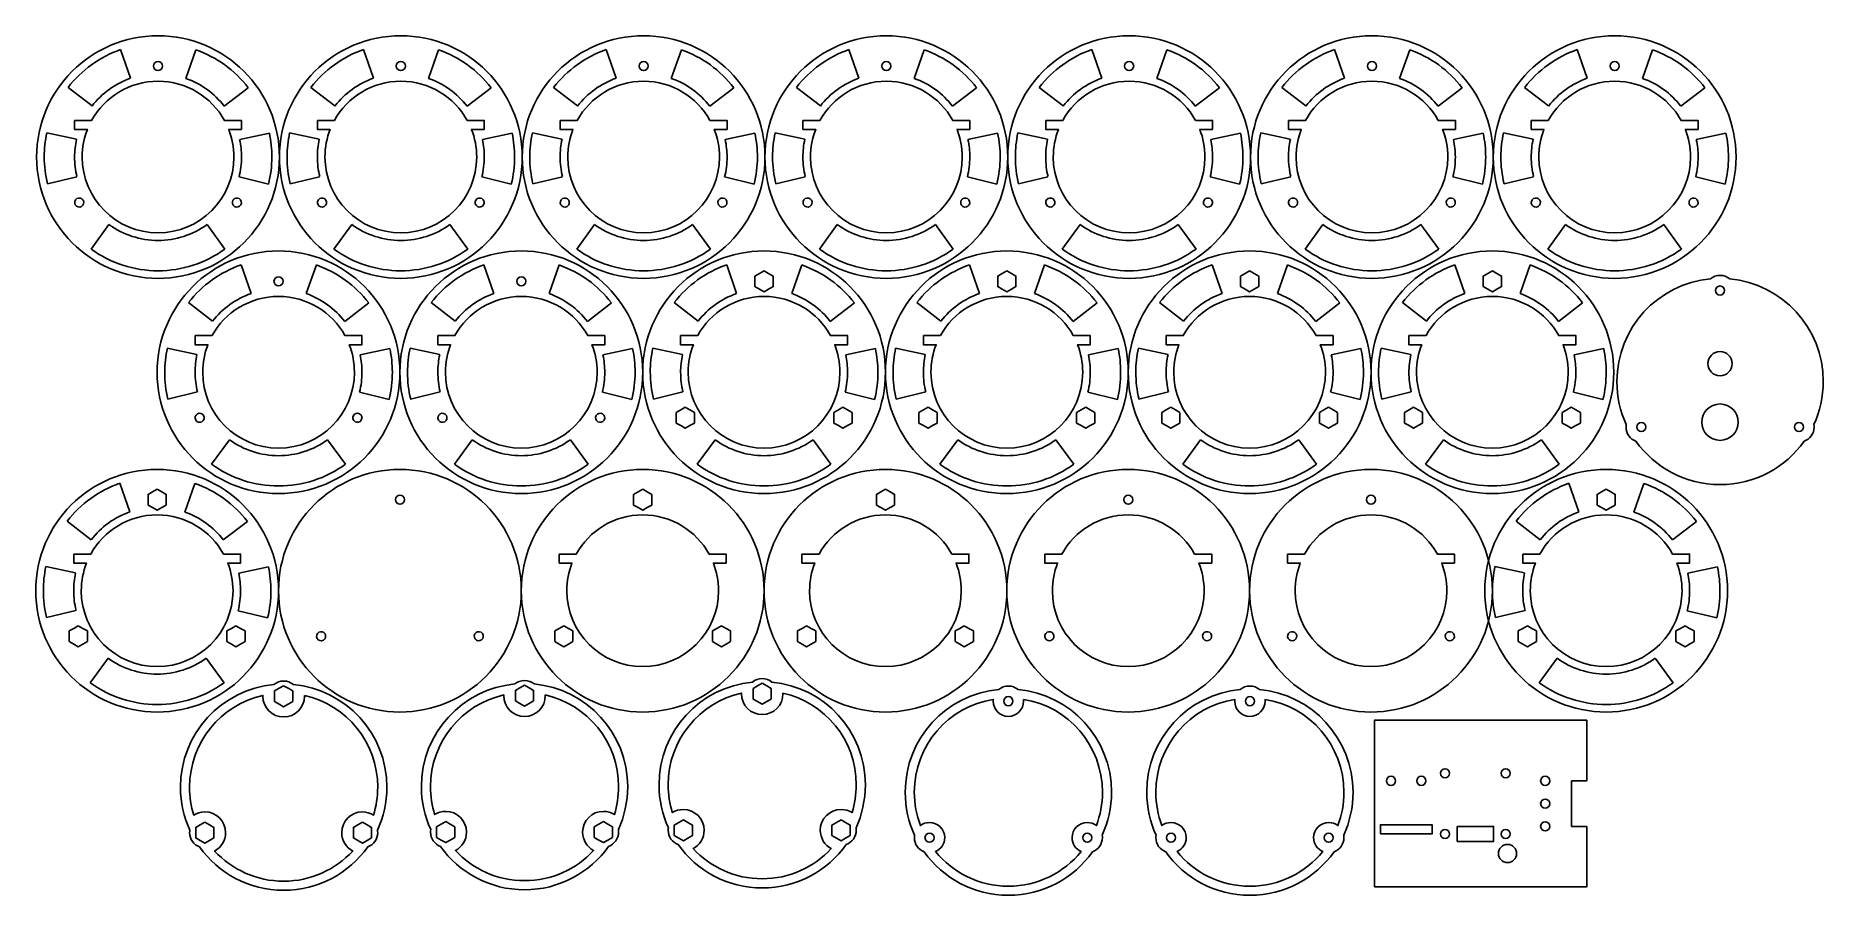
# Model space of a CAD drawing. Extents: x -293 to 296, y -93 to 191.
import ezdxf

# ---------------------------------------------------------------- set-up
doc = ezdxf.new("R2010")
doc.units = 0
doc.header["$MEASUREMENT"] = 0
doc.layers.add('LAYER_1', color=7, linetype='CONTINUOUS')

msp = doc.modelspace()

# ---------------------------------------------------------------- linework, layer by layer
at = {"layer": 'LAYER_1', "color": 250}
for centre, major_axis in [((-253.1395, 150.9006), (0, 40.0001)), ((-173.1395, 150.9006), (0, 40.0001)), ((-93.1395, 150.9006), (0, 40.0001)), ((-13.1395, 150.9006), (0, 40.0001)), ((66.8605, 150.9006), (0, 40.0001)), ((146.8605, 150.9006), (0, 40.0001)), ((226.8605, 150.9006), (0, 40.0001)), ((-253.1396, 180.9007), (0, 1.5)), ((-173.1396, 180.9007), (0, 1.5)), ((-93.1396, 180.9007), (0, 1.5)), ((-13.1396, 180.9007), (0, 1.5)), ((66.8604, 180.9007), (0, 1.5)), ((146.8604, 180.9007), (0, 1.5)), ((226.8604, 180.9007), (0, 1.5)), ((-213.4332, 79.934), (0, 40.0001)), ((-133.4332, 79.934), (0, 40.0001)), ((-53.4332, 79.934), (0, 40.0001)), ((26.5668, 79.934), (0, 40.0001)), ((106.5668, 79.934), (0, 40.0001)), ((186.5668, 79.934), (0, 40.0001)), ((-213.4333, 109.9341), (0, 1.5)), ((-133.4333, 109.9341), (0, 1.5)), ((261.5912, 63.4819), (0, 6)), ((-253.4395, 7.9006), (0, 40.0001)), ((-173.4395, 7.9006), (0, 40.0001)), ((-93.4395, 7.9006), (0, 40.0001)), ((-13.4395, 7.9006), (0, 40.0001)), ((66.5605, 7.9006), (0, 40.0001)), ((146.5605, 7.9006), (0, 40.0001)), ((224.0605, 7.9006), (0, 40.0001)), ((-173.4396, 37.9007), (0, 1.5)), ((66.5604, 37.9007), (0, 1.5)), ((146.5604, 37.9007), (0, 1.5))]:
    msp.add_ellipse(centre, major_axis=major_axis, ratio=1, dxfattribs=at)
for points in [[(-282.7962, 173.8515), (-278.3495, 179.5976), (-272.3291, 183.9281), (-265.4671, 186.3165)], [(-262.1857, 176.8781), (-262.1857, 176.8781), (-265.4671, 186.3166), (-265.4671, 186.3166)], [(-244.0027, 176.8463), (-244.0027, 176.8463), (-240.6836, 186.2716), (-240.6836, 186.2716)], [(-240.6837, 186.2716), (-233.8297, 183.858), (-227.8246, 179.5051), (-223.3985, 173.7418)], [(-202.7962, 173.8515), (-198.3495, 179.5976), (-192.3291, 183.9281), (-185.4671, 186.3165)], [(-182.1857, 176.8781), (-182.1857, 176.8781), (-185.4671, 186.3166), (-185.4671, 186.3166)], [(-164.0027, 176.8463), (-164.0027, 176.8463), (-160.6836, 186.2716), (-160.6836, 186.2716)], [(-160.6837, 186.2716), (-153.8297, 183.858), (-147.8246, 179.5051), (-143.3985, 173.7418)], [(-122.7962, 173.8515), (-118.3495, 179.5976), (-112.3291, 183.9281), (-105.4671, 186.3165)], [(-102.1857, 176.8781), (-102.1857, 176.8781), (-105.4671, 186.3166), (-105.4671, 186.3166)], [(-84.0027, 176.8463), (-84.0027, 176.8463), (-80.6836, 186.2716), (-80.6836, 186.2716)], [(-80.6837, 186.2716), (-73.8297, 183.858), (-67.8246, 179.5051), (-63.3985, 173.7418)], [(-42.7962, 173.8515), (-38.3495, 179.5976), (-32.3291, 183.9281), (-25.4671, 186.3165)], [(-22.1857, 176.8781), (-22.1857, 176.8781), (-25.4671, 186.3166), (-25.4671, 186.3166)], [(-4.0027, 176.8463), (-4.0027, 176.8463), (-0.6836, 186.2716), (-0.6836, 186.2716)], [(-0.6837, 186.2716), (6.1703, 183.858), (12.1754, 179.5051), (16.6015, 173.7418)], [(37.2038, 173.8515), (41.6505, 179.5976), (47.6709, 183.9281), (54.5329, 186.3165)], [(57.8143, 176.8781), (57.8143, 176.8781), (54.5329, 186.3166), (54.5329, 186.3166)], [(75.9973, 176.8463), (75.9973, 176.8463), (79.3164, 186.2716), (79.3164, 186.2716)], [(79.3163, 186.2716), (86.1703, 183.858), (92.1754, 179.5051), (96.6015, 173.7418)], [(117.2038, 173.8515), (121.6505, 179.5976), (127.6709, 183.9281), (134.5329, 186.3165)], [(137.8143, 176.8781), (137.8143, 176.8781), (134.5329, 186.3166), (134.5329, 186.3166)], [(155.9973, 176.8463), (155.9973, 176.8463), (159.3164, 186.2716), (159.3164, 186.2716)], [(159.3163, 186.2716), (166.1703, 183.858), (172.1754, 179.5051), (176.6015, 173.7418)], [(197.2038, 173.8515), (201.6505, 179.5976), (207.6709, 183.9281), (214.5329, 186.3165)], [(217.8143, 176.8781), (217.8143, 176.8781), (214.5329, 186.3166), (214.5329, 186.3166)], [(235.9973, 176.8463), (235.9973, 176.8463), (239.3164, 186.2716), (239.3164, 186.2716)], [(239.3163, 186.2716), (246.1703, 183.858), (252.1754, 179.5051), (256.6015, 173.7418)], [(-274.8898, 167.7287), (-271.6293, 171.9427), (-267.2151, 175.1189), (-262.1834, 176.871)], [(-244.0052, 176.8394), (-238.979, 175.0693), (-234.5752, 171.8771), (-231.3294, 167.6509)], [(-194.8898, 167.7287), (-191.6293, 171.9427), (-187.2151, 175.1189), (-182.1834, 176.871)], [(-164.0052, 176.8394), (-158.979, 175.0693), (-154.5752, 171.8771), (-151.3294, 167.6509)], [(-114.8898, 167.7287), (-111.6293, 171.9427), (-107.2151, 175.1189), (-102.1834, 176.871)], [(-84.0052, 176.8394), (-78.979, 175.0693), (-74.5752, 171.8771), (-71.3294, 167.6509)], [(-34.8898, 167.7287), (-31.6293, 171.9427), (-27.2151, 175.1189), (-22.1834, 176.871)], [(-4.0052, 176.8394), (1.021, 175.0693), (5.4248, 171.8771), (8.6706, 167.6509)], [(45.1102, 167.7287), (48.3707, 171.9427), (52.7849, 175.1189), (57.8166, 176.871)], [(75.9948, 176.8394), (81.021, 175.0693), (85.4248, 171.8771), (88.6706, 167.6509)], [(125.1102, 167.7287), (128.3707, 171.9427), (132.7849, 175.1189), (137.8166, 176.871)], [(155.9948, 176.8394), (161.021, 175.0693), (165.4248, 171.8771), (168.6706, 167.6509)], [(205.1102, 167.7287), (208.3707, 171.9427), (212.7849, 175.1189), (217.8166, 176.871)], [(235.9948, 176.8394), (241.021, 175.0693), (245.4248, 171.8771), (248.6706, 167.6509)], [(-274.8968, 167.7343), (-274.8968, 167.7343), (-282.8022, 173.8561), (-282.8022, 173.8561)], [(-231.3283, 167.6517), (-231.3283, 167.6517), (-223.3985, 173.7419), (-223.3985, 173.7419)], [(-194.8968, 167.7343), (-194.8968, 167.7343), (-202.8022, 173.8561), (-202.8022, 173.8561)], [(-151.3283, 167.6517), (-151.3283, 167.6517), (-143.3985, 173.7419), (-143.3985, 173.7419)], [(-114.8968, 167.7343), (-114.8968, 167.7343), (-122.8022, 173.8561), (-122.8022, 173.8561)], [(-71.3283, 167.6517), (-71.3283, 167.6517), (-63.3985, 173.7419), (-63.3985, 173.7419)], [(-34.8968, 167.7343), (-34.8968, 167.7343), (-42.8022, 173.8561), (-42.8022, 173.8561)], [(8.6717, 167.6517), (8.6717, 167.6517), (16.6015, 173.7419), (16.6015, 173.7419)], [(45.1032, 167.7343), (45.1032, 167.7343), (37.1978, 173.8561), (37.1978, 173.8561)], [(88.6717, 167.6517), (88.6717, 167.6517), (96.6015, 173.7419), (96.6015, 173.7419)], [(125.1032, 167.7343), (125.1032, 167.7343), (117.1978, 173.8561), (117.1978, 173.8561)], [(168.6717, 167.6517), (168.6717, 167.6517), (176.6015, 173.7419), (176.6015, 173.7419)], [(205.1032, 167.7343), (205.1032, 167.7343), (197.1978, 173.8561), (197.1978, 173.8561)], [(248.6717, 167.6517), (248.6717, 167.6517), (256.6015, 173.7419), (256.6015, 173.7419)], [(-280.0287, 156.748), (-280.0287, 156.748), (-289.7942, 158.8743), (-289.7942, 158.8743)], [(-226.2404, 156.645), (-226.2404, 156.645), (-216.4665, 158.7322), (-216.4665, 158.7322)], [(-200.0287, 156.748), (-200.0287, 156.748), (-209.7942, 158.8743), (-209.7942, 158.8743)], [(-146.2404, 156.645), (-146.2404, 156.645), (-136.4665, 158.7322), (-136.4665, 158.7322)], [(-120.0287, 156.748), (-120.0287, 156.748), (-129.7942, 158.8743), (-129.7942, 158.8743)], [(-66.2404, 156.645), (-66.2404, 156.645), (-56.4665, 158.7322), (-56.4665, 158.7322)], [(-40.0287, 156.748), (-40.0287, 156.748), (-49.7942, 158.8743), (-49.7942, 158.8743)], [(13.7596, 156.645), (13.7596, 156.645), (23.5335, 158.7322), (23.5335, 158.7322)], [(39.9713, 156.748), (39.9713, 156.748), (30.2058, 158.8743), (30.2058, 158.8743)], [(93.7596, 156.645), (93.7596, 156.645), (103.5335, 158.7322), (103.5335, 158.7322)], [(119.9713, 156.748), (119.9713, 156.748), (110.2058, 158.8743), (110.2058, 158.8743)], [(173.7596, 156.645), (173.7596, 156.645), (183.5335, 158.7322), (183.5335, 158.7322)], [(199.9713, 156.748), (199.9713, 156.748), (190.2058, 158.8743), (190.2058, 158.8743)], [(253.7596, 156.645), (253.7596, 156.645), (263.5335, 158.7322), (263.5335, 158.7322)], [(-279.8878, 144.4278), (-279.8878, 144.4278), (-289.6011, 142.0778), (-289.6011, 142.0778)], [(-226.4306, 144.3254), (-226.4306, 144.3254), (-216.7268, 141.9366), (-216.7268, 141.9366)], [(-199.8878, 144.4278), (-199.8878, 144.4278), (-209.6011, 142.0778), (-209.6011, 142.0778)], [(-146.4306, 144.3254), (-146.4306, 144.3254), (-136.7268, 141.9366), (-136.7268, 141.9366)], [(-119.8878, 144.4278), (-119.8878, 144.4278), (-129.6011, 142.0778), (-129.6011, 142.0778)], [(-66.4306, 144.3254), (-66.4306, 144.3254), (-56.7268, 141.9366), (-56.7268, 141.9366)], [(-39.8878, 144.4278), (-39.8878, 144.4278), (-49.6011, 142.0778), (-49.6011, 142.0778)], [(13.5694, 144.3254), (13.5694, 144.3254), (23.2732, 141.9366), (23.2732, 141.9366)], [(40.1122, 144.4278), (40.1122, 144.4278), (30.3989, 142.0778), (30.3989, 142.0778)], [(93.5694, 144.3254), (93.5694, 144.3254), (103.2732, 141.9366), (103.2732, 141.9366)], [(120.1122, 144.4278), (120.1122, 144.4278), (110.3989, 142.0778), (110.3989, 142.0778)], [(173.5694, 144.3254), (173.5694, 144.3254), (183.2732, 141.9366), (183.2732, 141.9366)], [(200.1122, 144.4278), (200.1122, 144.4278), (190.3989, 142.0778), (190.3989, 142.0778)], [(253.5694, 144.3254), (253.5694, 144.3254), (263.2732, 141.9366), (263.2732, 141.9366)], [(-269.3048, 128.6511), (-269.3048, 128.6511), (-275.1815, 120.5626), (-275.1815, 120.5626)], [(-236.9743, 128.6511), (-236.9743, 128.6511), (-231.0977, 120.5626), (-231.0977, 120.5626)], [(-189.3048, 128.6511), (-189.3048, 128.6511), (-195.1815, 120.5626), (-195.1815, 120.5626)], [(-156.9743, 128.6511), (-156.9743, 128.6511), (-151.0977, 120.5626), (-151.0977, 120.5626)], [(-109.3048, 128.6511), (-109.3048, 128.6511), (-115.1815, 120.5626), (-115.1815, 120.5626)], [(-76.9743, 128.6511), (-76.9743, 128.6511), (-71.0977, 120.5626), (-71.0977, 120.5626)], [(-29.3048, 128.6511), (-29.3048, 128.6511), (-35.1815, 120.5626), (-35.1815, 120.5626)], [(3.0257, 128.6511), (3.0257, 128.6511), (8.9023, 120.5626), (8.9023, 120.5626)], [(50.6952, 128.6511), (50.6952, 128.6511), (44.8185, 120.5626), (44.8185, 120.5626)], [(83.0257, 128.6511), (83.0257, 128.6511), (88.9023, 120.5626), (88.9023, 120.5626)], [(130.6952, 128.6511), (130.6952, 128.6511), (124.8185, 120.5626), (124.8185, 120.5626)], [(163.0257, 128.6511), (163.0257, 128.6511), (168.9023, 120.5626), (168.9023, 120.5626)], [(210.6952, 128.6511), (210.6952, 128.6511), (204.8185, 120.5626), (204.8185, 120.5626)], [(243.0257, 128.6511), (243.0257, 128.6511), (248.9023, 120.5626), (248.9023, 120.5626)], [(-243.0899, 102.8849), (-238.6432, 108.631), (-232.6228, 112.9615), (-225.7608, 115.3499)], [(-222.4794, 105.9115), (-222.4794, 105.9115), (-225.7608, 115.35), (-225.7608, 115.35)], [(-204.2964, 105.8797), (-204.2964, 105.8797), (-200.9773, 115.305), (-200.9773, 115.305)], [(-200.9774, 115.305), (-194.1234, 112.8914), (-188.1183, 108.5385), (-183.6922, 102.7752)], [(-163.0899, 102.8849), (-158.6432, 108.631), (-152.6228, 112.9615), (-145.7608, 115.3499)], [(-142.4794, 105.9115), (-142.4794, 105.9115), (-145.7608, 115.35), (-145.7608, 115.35)], [(-124.2964, 105.8797), (-124.2964, 105.8797), (-120.9773, 115.305), (-120.9773, 115.305)], [(-120.9774, 115.305), (-114.1234, 112.8914), (-108.1183, 108.5385), (-103.6922, 102.7752)], [(-83.0899, 102.8849), (-78.6432, 108.631), (-72.6228, 112.9615), (-65.7608, 115.3499)], [(-62.4794, 105.9115), (-62.4794, 105.9115), (-65.7608, 115.35), (-65.7608, 115.35)], [(-44.2964, 105.8797), (-44.2964, 105.8797), (-40.9773, 115.305), (-40.9773, 115.305)], [(-40.9774, 115.305), (-34.1234, 112.8914), (-28.1183, 108.5385), (-23.6922, 102.7752)], [(-3.0899, 102.8849), (1.3568, 108.631), (7.3772, 112.9615), (14.2392, 115.3499)], [(17.5206, 105.9115), (17.5206, 105.9115), (14.2392, 115.35), (14.2392, 115.35)], [(35.7036, 105.8797), (35.7036, 105.8797), (39.0227, 115.305), (39.0227, 115.305)], [(39.0226, 115.305), (45.8766, 112.8914), (51.8817, 108.5385), (56.3078, 102.7752)], [(76.9101, 102.8849), (81.3568, 108.631), (87.3772, 112.9615), (94.2392, 115.3499)], [(97.5206, 105.9115), (97.5206, 105.9115), (94.2392, 115.35), (94.2392, 115.35)], [(115.7036, 105.8797), (115.7036, 105.8797), (119.0227, 115.305), (119.0227, 115.305)], [(119.0226, 115.305), (125.8766, 112.8914), (131.8817, 108.5385), (136.3078, 102.7752)], [(156.9101, 102.8849), (161.3568, 108.631), (167.3772, 112.9615), (174.2392, 115.3499)], [(177.5206, 105.9115), (177.5206, 105.9115), (174.2392, 115.35), (174.2392, 115.35)], [(195.7036, 105.8797), (195.7036, 105.8797), (199.0227, 115.305), (199.0227, 115.305)], [(199.0226, 115.305), (205.8766, 112.8914), (211.8817, 108.5385), (216.3078, 102.7752)], [(-235.1905, 96.7677), (-235.1905, 96.7677), (-243.0959, 102.8895), (-243.0959, 102.8895)], [(-235.1835, 96.7621), (-231.923, 100.9761), (-227.5088, 104.1523), (-222.4771, 105.9044)], [(-204.2989, 105.8728), (-199.2727, 104.1027), (-194.8689, 100.9105), (-191.6231, 96.6843)], [(-191.622, 96.6851), (-191.622, 96.6851), (-183.6922, 102.7753), (-183.6922, 102.7753)], [(-155.1905, 96.7677), (-155.1905, 96.7677), (-163.0959, 102.8895), (-163.0959, 102.8895)], [(-155.1835, 96.7621), (-151.923, 100.9761), (-147.5088, 104.1523), (-142.4771, 105.9044)], [(-124.2989, 105.8728), (-119.2727, 104.1027), (-114.8689, 100.9105), (-111.6231, 96.6843)], [(-111.622, 96.6851), (-111.622, 96.6851), (-103.6922, 102.7753), (-103.6922, 102.7753)], [(-75.1905, 96.7677), (-75.1905, 96.7677), (-83.0959, 102.8895), (-83.0959, 102.8895)], [(-75.1835, 96.7621), (-71.923, 100.9761), (-67.5088, 104.1523), (-62.4771, 105.9044)], [(-44.2989, 105.8728), (-39.2727, 104.1027), (-34.8689, 100.9105), (-31.6231, 96.6843)], [(-31.622, 96.6851), (-31.622, 96.6851), (-23.6922, 102.7753), (-23.6922, 102.7753)], [(4.8095, 96.7677), (4.8095, 96.7677), (-3.0959, 102.8895), (-3.0959, 102.8895)], [(4.8165, 96.7621), (8.077, 100.9761), (12.4912, 104.1523), (17.5229, 105.9044)], [(35.7011, 105.8728), (40.7273, 104.1027), (45.1311, 100.9105), (48.3769, 96.6843)], [(48.378, 96.6851), (48.378, 96.6851), (56.3078, 102.7753), (56.3078, 102.7753)], [(84.8095, 96.7677), (84.8095, 96.7677), (76.9041, 102.8895), (76.9041, 102.8895)], [(84.8165, 96.7621), (88.077, 100.9761), (92.4912, 104.1523), (97.5229, 105.9044)], [(115.7011, 105.8728), (120.7273, 104.1027), (125.1311, 100.9105), (128.3769, 96.6843)], [(128.378, 96.6851), (128.378, 96.6851), (136.3078, 102.7753), (136.3078, 102.7753)], [(164.8095, 96.7677), (164.8095, 96.7677), (156.9041, 102.8895), (156.9041, 102.8895)], [(164.8165, 96.7621), (168.077, 100.9761), (172.4912, 104.1523), (177.5229, 105.9044)], [(195.7011, 105.8728), (200.7273, 104.1027), (205.1311, 100.9105), (208.3769, 96.6843)], [(208.378, 96.6851), (208.378, 96.6851), (216.3078, 102.7753), (216.3078, 102.7753)], [(-240.3224, 85.7814), (-240.3224, 85.7814), (-250.0879, 87.9077), (-250.0879, 87.9077)], [(-186.5341, 85.6784), (-186.5341, 85.6784), (-176.7602, 87.7656), (-176.7602, 87.7656)], [(-160.3224, 85.7814), (-160.3224, 85.7814), (-170.0879, 87.9077), (-170.0879, 87.9077)], [(-106.5341, 85.6784), (-106.5341, 85.6784), (-96.7602, 87.7656), (-96.7602, 87.7656)], [(-80.3224, 85.7814), (-80.3224, 85.7814), (-90.0879, 87.9077), (-90.0879, 87.9077)], [(-26.5341, 85.6784), (-26.5341, 85.6784), (-16.7602, 87.7656), (-16.7602, 87.7656)], [(-0.3224, 85.7814), (-0.3224, 85.7814), (-10.0879, 87.9077), (-10.0879, 87.9077)], [(53.4659, 85.6784), (53.4659, 85.6784), (63.2398, 87.7656), (63.2398, 87.7656)], [(79.6776, 85.7814), (79.6776, 85.7814), (69.9121, 87.9077), (69.9121, 87.9077)], [(133.4659, 85.6784), (133.4659, 85.6784), (143.2398, 87.7656), (143.2398, 87.7656)], [(159.6776, 85.7814), (159.6776, 85.7814), (149.9121, 87.9077), (149.9121, 87.9077)], [(213.4659, 85.6784), (213.4659, 85.6784), (223.2398, 87.7656), (223.2398, 87.7656)], [(-240.1815, 73.4612), (-240.1815, 73.4612), (-249.8948, 71.1112), (-249.8948, 71.1112)], [(-186.7243, 73.3588), (-186.7243, 73.3588), (-177.0205, 70.97), (-177.0205, 70.97)], [(-160.1815, 73.4612), (-160.1815, 73.4612), (-169.8948, 71.1112), (-169.8948, 71.1112)], [(-106.7243, 73.3588), (-106.7243, 73.3588), (-97.0205, 70.97), (-97.0205, 70.97)], [(-80.1815, 73.4612), (-80.1815, 73.4612), (-89.8948, 71.1112), (-89.8948, 71.1112)], [(-26.7243, 73.3588), (-26.7243, 73.3588), (-17.0205, 70.97), (-17.0205, 70.97)], [(-0.1815, 73.4612), (-0.1815, 73.4612), (-9.8948, 71.1112), (-9.8948, 71.1112)], [(53.2757, 73.3588), (53.2757, 73.3588), (62.9795, 70.97), (62.9795, 70.97)], [(79.8185, 73.4612), (79.8185, 73.4612), (70.1052, 71.1112), (70.1052, 71.1112)], [(133.2757, 73.3588), (133.2757, 73.3588), (142.9795, 70.97), (142.9795, 70.97)], [(159.8185, 73.4612), (159.8185, 73.4612), (150.1052, 71.1112), (150.1052, 71.1112)], [(213.2757, 73.3588), (213.2757, 73.3588), (222.9795, 70.97), (222.9795, 70.97)], [(-229.5985, 57.6845), (-229.5985, 57.6845), (-235.4752, 49.596), (-235.4752, 49.596)], [(-197.268, 57.6845), (-197.268, 57.6845), (-191.3914, 49.596), (-191.3914, 49.596)], [(-149.5985, 57.6845), (-149.5985, 57.6845), (-155.4752, 49.596), (-155.4752, 49.596)], [(-117.268, 57.6845), (-117.268, 57.6845), (-111.3914, 49.596), (-111.3914, 49.596)], [(-69.5985, 57.6845), (-69.5985, 57.6845), (-75.4752, 49.596), (-75.4752, 49.596)], [(-37.268, 57.6845), (-37.268, 57.6845), (-31.3914, 49.596), (-31.3914, 49.596)], [(10.4015, 57.6845), (10.4015, 57.6845), (4.5248, 49.596), (4.5248, 49.596)], [(42.732, 57.6845), (42.732, 57.6845), (48.6086, 49.596), (48.6086, 49.596)], [(90.4015, 57.6845), (90.4015, 57.6845), (84.5248, 49.596), (84.5248, 49.596)], [(122.732, 57.6845), (122.732, 57.6845), (128.6086, 49.596), (128.6086, 49.596)], [(170.4015, 57.6845), (170.4015, 57.6845), (164.5248, 49.596), (164.5248, 49.596)], [(202.732, 57.6845), (202.732, 57.6845), (208.6086, 49.596), (208.6086, 49.596)], [(-283.0962, 30.8515), (-278.6495, 36.5976), (-272.6291, 40.9281), (-265.7671, 43.3165)], [(-262.4857, 33.8781), (-262.4857, 33.8781), (-265.7671, 43.3166), (-265.7671, 43.3166)], [(-244.3027, 33.8463), (-244.3027, 33.8463), (-240.9836, 43.2716), (-240.9836, 43.2716)], [(-240.9837, 43.2716), (-234.1297, 40.858), (-228.1246, 36.5051), (-223.6985, 30.7418)], [(194.4038, 30.8515), (198.8505, 36.5976), (204.8709, 40.9281), (211.7329, 43.3165)], [(215.0143, 33.8781), (215.0143, 33.8781), (211.7329, 43.3166), (211.7329, 43.3166)], [(233.1973, 33.8463), (233.1973, 33.8463), (236.5164, 43.2716), (236.5164, 43.2716)], [(236.5163, 43.2716), (243.3703, 40.858), (249.3754, 36.5051), (253.8015, 30.7418)], [(-275.1968, 24.7343), (-275.1968, 24.7343), (-283.1022, 30.8561), (-283.1022, 30.8561)], [(-275.1898, 24.7287), (-271.9293, 28.9427), (-267.5151, 32.1189), (-262.4834, 33.871)], [(-244.3052, 33.8394), (-239.279, 32.0693), (-234.8752, 28.8771), (-231.6294, 24.6509)], [(-231.6283, 24.6517), (-231.6283, 24.6517), (-223.6985, 30.7419), (-223.6985, 30.7419)], [(202.3032, 24.7343), (202.3032, 24.7343), (194.3978, 30.8561), (194.3978, 30.8561)], [(202.3102, 24.7287), (205.5707, 28.9427), (209.9849, 32.1189), (215.0166, 33.871)], [(233.1948, 33.8394), (238.221, 32.0693), (242.6248, 28.8771), (245.8706, 24.6509)], [(245.8717, 24.6517), (245.8717, 24.6517), (253.8015, 30.7419), (253.8015, 30.7419)], [(-280.3287, 13.748), (-280.3287, 13.748), (-290.0942, 15.8743), (-290.0942, 15.8743)], [(-226.5404, 13.645), (-226.5404, 13.645), (-216.7665, 15.7322), (-216.7665, 15.7322)], [(197.1713, 13.748), (197.1713, 13.748), (187.4058, 15.8743), (187.4058, 15.8743)], [(250.9596, 13.645), (250.9596, 13.645), (260.7335, 15.7322), (260.7335, 15.7322)], [(-280.1878, 1.4278), (-280.1878, 1.4278), (-289.9011, -0.9222), (-289.9011, -0.9222)], [(-226.7306, 1.3254), (-226.7306, 1.3254), (-217.0268, -1.0634), (-217.0268, -1.0634)], [(197.3122, 1.4278), (197.3122, 1.4278), (187.5989, -0.9222), (187.5989, -0.9222)], [(250.7694, 1.3254), (250.7694, 1.3254), (260.4732, -1.0634), (260.4732, -1.0634)], [(-269.6048, -14.3489), (-269.6048, -14.3489), (-275.4815, -22.4374), (-275.4815, -22.4374)], [(-237.2743, -14.3489), (-237.2743, -14.3489), (-231.3977, -22.4374), (-231.3977, -22.4374)], [(207.8952, -14.3489), (207.8952, -14.3489), (202.0185, -22.4374), (202.0185, -22.4374)], [(240.2257, -14.3489), (240.2257, -14.3489), (246.1023, -22.4374), (246.1023, -22.4374)]]:
    msp.add_open_spline(points, degree=3, dxfattribs=at)
for points, knots in [([(-280.6396, 163.0007), (-280.6396, 163.0007), (-275.0196, 163.0007), (-275.0196, 163.0007), (-275.0196, 163.0007), (-270.7567, 170.6927), (-262.5569, 175.9007), (-253.1396, 175.9007), (-253.1396, 175.9007), (-243.7223, 175.9007), (-235.5225, 170.6927), (-231.2596, 163.0007), (-231.2596, 163.0007), (-231.2596, 163.0007), (-225.6396, 163.0007), (-225.6396, 163.0007), (-225.6396, 163.0007), (-225.6396, 163.0007), (-225.6396, 160.0007), (-225.6396, 160.0007), (-225.6396, 160.0007), (-225.6396, 160.0007), (-229.8483, 160.0007), (-229.8483, 160.0007), (-229.8483, 160.0007), (-228.7452, 157.1808), (-228.1396, 154.1115), (-228.1396, 150.9007), (-228.1396, 150.9007), (-228.1396, 137.0936), (-239.3325, 125.9007), (-253.1396, 125.9007), (-253.1396, 125.9007), (-266.9467, 125.9007), (-278.1396, 137.0936), (-278.1396, 150.9007), (-278.1396, 150.9007), (-278.1396, 154.1115), (-277.534, 157.1808), (-276.4309, 160.0007), (-276.4309, 160.0007), (-276.4309, 160.0007), (-280.6396, 160.0007), (-280.6396, 160.0007), (-280.6396, 160.0007), (-280.6396, 160.0007), (-280.6396, 163.0007), (-280.6396, 163.0007)], [0, 0, 0, 0, 0.07692308, 0.07692308, 0.07692308, 0.07692308, 0.15384615, 0.15384615, 0.15384615, 0.15384615, 0.23076923, 0.23076923, 0.23076923, 0.23076923, 0.30769231, 0.30769231, 0.30769231, 0.30769231, 0.38461538, 0.38461538, 0.38461538, 0.38461538, 0.46153846, 0.46153846, 0.46153846, 0.46153846, 0.53846154, 0.53846154, 0.53846154, 0.53846154, 0.61538462, 0.61538462, 0.61538462, 0.61538462, 0.69230769, 0.69230769, 0.69230769, 0.69230769, 0.76923077, 0.76923077, 0.76923077, 0.76923077, 0.84615385, 0.84615385, 0.84615385, 0.84615385, 1, 1, 1, 1]), ([(-200.6396, 163.0007), (-200.6396, 163.0007), (-195.0196, 163.0007), (-195.0196, 163.0007), (-195.0196, 163.0007), (-190.7567, 170.6927), (-182.5569, 175.9007), (-173.1396, 175.9007), (-173.1396, 175.9007), (-163.7223, 175.9007), (-155.5225, 170.6927), (-151.2596, 163.0007), (-151.2596, 163.0007), (-151.2596, 163.0007), (-145.6396, 163.0007), (-145.6396, 163.0007), (-145.6396, 163.0007), (-145.6396, 163.0007), (-145.6396, 160.0007), (-145.6396, 160.0007), (-145.6396, 160.0007), (-145.6396, 160.0007), (-149.8483, 160.0007), (-149.8483, 160.0007), (-149.8483, 160.0007), (-148.7452, 157.1808), (-148.1396, 154.1115), (-148.1396, 150.9007), (-148.1396, 150.9007), (-148.1396, 137.0936), (-159.3325, 125.9007), (-173.1396, 125.9007), (-173.1396, 125.9007), (-186.9467, 125.9007), (-198.1396, 137.0936), (-198.1396, 150.9007), (-198.1396, 150.9007), (-198.1396, 154.1115), (-197.534, 157.1808), (-196.4309, 160.0007), (-196.4309, 160.0007), (-196.4309, 160.0007), (-200.6396, 160.0007), (-200.6396, 160.0007), (-200.6396, 160.0007), (-200.6396, 160.0007), (-200.6396, 163.0007), (-200.6396, 163.0007)], [0, 0, 0, 0, 0.07692308, 0.07692308, 0.07692308, 0.07692308, 0.15384615, 0.15384615, 0.15384615, 0.15384615, 0.23076923, 0.23076923, 0.23076923, 0.23076923, 0.30769231, 0.30769231, 0.30769231, 0.30769231, 0.38461538, 0.38461538, 0.38461538, 0.38461538, 0.46153846, 0.46153846, 0.46153846, 0.46153846, 0.53846154, 0.53846154, 0.53846154, 0.53846154, 0.61538462, 0.61538462, 0.61538462, 0.61538462, 0.69230769, 0.69230769, 0.69230769, 0.69230769, 0.76923077, 0.76923077, 0.76923077, 0.76923077, 0.84615385, 0.84615385, 0.84615385, 0.84615385, 1, 1, 1, 1]), ([(-120.6396, 163.0007), (-120.6396, 163.0007), (-115.0196, 163.0007), (-115.0196, 163.0007), (-115.0196, 163.0007), (-110.7567, 170.6927), (-102.5569, 175.9007), (-93.1396, 175.9007), (-93.1396, 175.9007), (-83.7223, 175.9007), (-75.5225, 170.6927), (-71.2596, 163.0007), (-71.2596, 163.0007), (-71.2596, 163.0007), (-65.6396, 163.0007), (-65.6396, 163.0007), (-65.6396, 163.0007), (-65.6396, 163.0007), (-65.6396, 160.0007), (-65.6396, 160.0007), (-65.6396, 160.0007), (-65.6396, 160.0007), (-69.8483, 160.0007), (-69.8483, 160.0007), (-69.8483, 160.0007), (-68.7452, 157.1808), (-68.1396, 154.1115), (-68.1396, 150.9007), (-68.1396, 150.9007), (-68.1396, 137.0936), (-79.3325, 125.9007), (-93.1396, 125.9007), (-93.1396, 125.9007), (-106.9467, 125.9007), (-118.1396, 137.0936), (-118.1396, 150.9007), (-118.1396, 150.9007), (-118.1396, 154.1115), (-117.534, 157.1808), (-116.4309, 160.0007), (-116.4309, 160.0007), (-116.4309, 160.0007), (-120.6396, 160.0007), (-120.6396, 160.0007), (-120.6396, 160.0007), (-120.6396, 160.0007), (-120.6396, 163.0007), (-120.6396, 163.0007)], [0, 0, 0, 0, 0.07692308, 0.07692308, 0.07692308, 0.07692308, 0.15384615, 0.15384615, 0.15384615, 0.15384615, 0.23076923, 0.23076923, 0.23076923, 0.23076923, 0.30769231, 0.30769231, 0.30769231, 0.30769231, 0.38461538, 0.38461538, 0.38461538, 0.38461538, 0.46153846, 0.46153846, 0.46153846, 0.46153846, 0.53846154, 0.53846154, 0.53846154, 0.53846154, 0.61538462, 0.61538462, 0.61538462, 0.61538462, 0.69230769, 0.69230769, 0.69230769, 0.69230769, 0.76923077, 0.76923077, 0.76923077, 0.76923077, 0.84615385, 0.84615385, 0.84615385, 0.84615385, 1, 1, 1, 1]), ([(-40.6396, 163.0007), (-40.6396, 163.0007), (-35.0196, 163.0007), (-35.0196, 163.0007), (-35.0196, 163.0007), (-30.7567, 170.6927), (-22.5569, 175.9007), (-13.1396, 175.9007), (-13.1396, 175.9007), (-3.7223, 175.9007), (4.4775, 170.6927), (8.7404, 163.0007), (8.7404, 163.0007), (8.7404, 163.0007), (14.3604, 163.0007), (14.3604, 163.0007), (14.3604, 163.0007), (14.3604, 163.0007), (14.3604, 160.0007), (14.3604, 160.0007), (14.3604, 160.0007), (14.3604, 160.0007), (10.1517, 160.0007), (10.1517, 160.0007), (10.1517, 160.0007), (11.2548, 157.1808), (11.8604, 154.1115), (11.8604, 150.9007), (11.8604, 150.9007), (11.8604, 137.0936), (0.6675, 125.9007), (-13.1396, 125.9007), (-13.1396, 125.9007), (-26.9467, 125.9007), (-38.1396, 137.0936), (-38.1396, 150.9007), (-38.1396, 150.9007), (-38.1396, 154.1115), (-37.534, 157.1808), (-36.4309, 160.0007), (-36.4309, 160.0007), (-36.4309, 160.0007), (-40.6396, 160.0007), (-40.6396, 160.0007), (-40.6396, 160.0007), (-40.6396, 160.0007), (-40.6396, 163.0007), (-40.6396, 163.0007)], [0, 0, 0, 0, 0.07692308, 0.07692308, 0.07692308, 0.07692308, 0.15384615, 0.15384615, 0.15384615, 0.15384615, 0.23076923, 0.23076923, 0.23076923, 0.23076923, 0.30769231, 0.30769231, 0.30769231, 0.30769231, 0.38461538, 0.38461538, 0.38461538, 0.38461538, 0.46153846, 0.46153846, 0.46153846, 0.46153846, 0.53846154, 0.53846154, 0.53846154, 0.53846154, 0.61538462, 0.61538462, 0.61538462, 0.61538462, 0.69230769, 0.69230769, 0.69230769, 0.69230769, 0.76923077, 0.76923077, 0.76923077, 0.76923077, 0.84615385, 0.84615385, 0.84615385, 0.84615385, 1, 1, 1, 1]), ([(39.3604, 163.0007), (39.3604, 163.0007), (44.9804, 163.0007), (44.9804, 163.0007), (44.9804, 163.0007), (49.2433, 170.6927), (57.4431, 175.9007), (66.8604, 175.9007), (66.8604, 175.9007), (76.2777, 175.9007), (84.4775, 170.6927), (88.7404, 163.0007), (88.7404, 163.0007), (88.7404, 163.0007), (94.3604, 163.0007), (94.3604, 163.0007), (94.3604, 163.0007), (94.3604, 163.0007), (94.3604, 160.0007), (94.3604, 160.0007), (94.3604, 160.0007), (94.3604, 160.0007), (90.1517, 160.0007), (90.1517, 160.0007), (90.1517, 160.0007), (91.2548, 157.1808), (91.8604, 154.1115), (91.8604, 150.9007), (91.8604, 150.9007), (91.8604, 137.0936), (80.6675, 125.9007), (66.8604, 125.9007), (66.8604, 125.9007), (53.0533, 125.9007), (41.8604, 137.0936), (41.8604, 150.9007), (41.8604, 150.9007), (41.8604, 154.1115), (42.466, 157.1808), (43.5691, 160.0007), (43.5691, 160.0007), (43.5691, 160.0007), (39.3604, 160.0007), (39.3604, 160.0007), (39.3604, 160.0007), (39.3604, 160.0007), (39.3604, 163.0007), (39.3604, 163.0007)], [0, 0, 0, 0, 0.07692308, 0.07692308, 0.07692308, 0.07692308, 0.15384615, 0.15384615, 0.15384615, 0.15384615, 0.23076923, 0.23076923, 0.23076923, 0.23076923, 0.30769231, 0.30769231, 0.30769231, 0.30769231, 0.38461538, 0.38461538, 0.38461538, 0.38461538, 0.46153846, 0.46153846, 0.46153846, 0.46153846, 0.53846154, 0.53846154, 0.53846154, 0.53846154, 0.61538462, 0.61538462, 0.61538462, 0.61538462, 0.69230769, 0.69230769, 0.69230769, 0.69230769, 0.76923077, 0.76923077, 0.76923077, 0.76923077, 0.84615385, 0.84615385, 0.84615385, 0.84615385, 1, 1, 1, 1]), ([(119.3604, 163.0007), (119.3604, 163.0007), (124.9804, 163.0007), (124.9804, 163.0007), (124.9804, 163.0007), (129.2433, 170.6927), (137.4431, 175.9007), (146.8604, 175.9007), (146.8604, 175.9007), (156.2777, 175.9007), (164.4775, 170.6927), (168.7404, 163.0007), (168.7404, 163.0007), (168.7404, 163.0007), (174.3604, 163.0007), (174.3604, 163.0007), (174.3604, 163.0007), (174.3604, 163.0007), (174.3604, 160.0007), (174.3604, 160.0007), (174.3604, 160.0007), (174.3604, 160.0007), (170.1517, 160.0007), (170.1517, 160.0007), (170.1517, 160.0007), (171.2548, 157.1808), (171.8604, 154.1115), (171.8604, 150.9007), (171.8604, 150.9007), (171.8604, 137.0936), (160.6675, 125.9007), (146.8604, 125.9007), (146.8604, 125.9007), (133.0533, 125.9007), (121.8604, 137.0936), (121.8604, 150.9007), (121.8604, 150.9007), (121.8604, 154.1115), (122.466, 157.1808), (123.5691, 160.0007), (123.5691, 160.0007), (123.5691, 160.0007), (119.3604, 160.0007), (119.3604, 160.0007), (119.3604, 160.0007), (119.3604, 160.0007), (119.3604, 163.0007), (119.3604, 163.0007)], [0, 0, 0, 0, 0.07692308, 0.07692308, 0.07692308, 0.07692308, 0.15384615, 0.15384615, 0.15384615, 0.15384615, 0.23076923, 0.23076923, 0.23076923, 0.23076923, 0.30769231, 0.30769231, 0.30769231, 0.30769231, 0.38461538, 0.38461538, 0.38461538, 0.38461538, 0.46153846, 0.46153846, 0.46153846, 0.46153846, 0.53846154, 0.53846154, 0.53846154, 0.53846154, 0.61538462, 0.61538462, 0.61538462, 0.61538462, 0.69230769, 0.69230769, 0.69230769, 0.69230769, 0.76923077, 0.76923077, 0.76923077, 0.76923077, 0.84615385, 0.84615385, 0.84615385, 0.84615385, 1, 1, 1, 1]), ([(199.3604, 163.0007), (199.3604, 163.0007), (204.9804, 163.0007), (204.9804, 163.0007), (204.9804, 163.0007), (209.2433, 170.6927), (217.4431, 175.9007), (226.8604, 175.9007), (226.8604, 175.9007), (236.2777, 175.9007), (244.4775, 170.6927), (248.7404, 163.0007), (248.7404, 163.0007), (248.7404, 163.0007), (254.3604, 163.0007), (254.3604, 163.0007), (254.3604, 163.0007), (254.3604, 163.0007), (254.3604, 160.0007), (254.3604, 160.0007), (254.3604, 160.0007), (254.3604, 160.0007), (250.1517, 160.0007), (250.1517, 160.0007), (250.1517, 160.0007), (251.2548, 157.1808), (251.8604, 154.1115), (251.8604, 150.9007), (251.8604, 150.9007), (251.8604, 137.0936), (240.6675, 125.9007), (226.8604, 125.9007), (226.8604, 125.9007), (213.0533, 125.9007), (201.8604, 137.0936), (201.8604, 150.9007), (201.8604, 150.9007), (201.8604, 154.1115), (202.466, 157.1808), (203.5691, 160.0007), (203.5691, 160.0007), (203.5691, 160.0007), (199.3604, 160.0007), (199.3604, 160.0007), (199.3604, 160.0007), (199.3604, 160.0007), (199.3604, 163.0007), (199.3604, 163.0007)], [0, 0, 0, 0, 0.07692308, 0.07692308, 0.07692308, 0.07692308, 0.15384615, 0.15384615, 0.15384615, 0.15384615, 0.23076923, 0.23076923, 0.23076923, 0.23076923, 0.30769231, 0.30769231, 0.30769231, 0.30769231, 0.38461538, 0.38461538, 0.38461538, 0.38461538, 0.46153846, 0.46153846, 0.46153846, 0.46153846, 0.53846154, 0.53846154, 0.53846154, 0.53846154, 0.61538462, 0.61538462, 0.61538462, 0.61538462, 0.69230769, 0.69230769, 0.69230769, 0.69230769, 0.76923077, 0.76923077, 0.76923077, 0.76923077, 0.84615385, 0.84615385, 0.84615385, 0.84615385, 1, 1, 1, 1]), ([(-289.5877, 142.0811), (-290.2866, 144.9689), (-290.6396, 147.9295), (-290.6396, 150.9007), (-290.6396, 150.9007), (-290.6396, 153.5808), (-290.3523, 156.2532), (-289.7826, 158.8719)], [0, 0, 0, 0, 0.33333333, 0.33333333, 0.33333333, 0.33333333, 1, 1, 1, 1]), ([(-279.8681, 144.4327), (-280.3806, 146.5504), (-280.6396, 148.7217), (-280.6396, 150.9007), (-280.6396, 150.9007), (-280.6396, 152.8654), (-280.429, 154.8246), (-280.0115, 156.7444)], [0, 0, 0, 0, 0.33333333, 0.33333333, 0.33333333, 0.33333333, 1, 1, 1, 1]), ([(-226.246, 156.6439), (-225.8429, 154.7561), (-225.6396, 152.8311), (-225.6396, 150.9007), (-225.6396, 150.9007), (-225.6396, 148.6854), (-225.9072, 146.4782), (-226.4368, 144.327)], [0, 0, 0, 0, 0.33333333, 0.33333333, 0.33333333, 0.33333333, 1, 1, 1, 1]), ([(-216.4665, 158.7324), (-215.9168, 156.1579), (-215.6396, 153.5331), (-215.6396, 150.9007), (-215.6396, 150.9007), (-215.6396, 147.8799), (-216.0046, 144.87), (-216.7268, 141.9366)], [0, 0, 0, 0, 0.33333333, 0.33333333, 0.33333333, 0.33333333, 1, 1, 1, 1]), ([(-209.5877, 142.0811), (-210.2866, 144.9689), (-210.6396, 147.9295), (-210.6396, 150.9007), (-210.6396, 150.9007), (-210.6396, 153.5808), (-210.3523, 156.2532), (-209.7826, 158.8719)], [0, 0, 0, 0, 0.33333333, 0.33333333, 0.33333333, 0.33333333, 1, 1, 1, 1]), ([(-199.8681, 144.4327), (-200.3806, 146.5504), (-200.6396, 148.7217), (-200.6396, 150.9007), (-200.6396, 150.9007), (-200.6396, 152.8654), (-200.429, 154.8246), (-200.0115, 156.7444)], [0, 0, 0, 0, 0.33333333, 0.33333333, 0.33333333, 0.33333333, 1, 1, 1, 1]), ([(-146.246, 156.6439), (-145.8429, 154.7561), (-145.6396, 152.8311), (-145.6396, 150.9007), (-145.6396, 150.9007), (-145.6396, 148.6854), (-145.9072, 146.4782), (-146.4368, 144.327)], [0, 0, 0, 0, 0.33333333, 0.33333333, 0.33333333, 0.33333333, 1, 1, 1, 1]), ([(-136.4665, 158.7324), (-135.9168, 156.1579), (-135.6396, 153.5331), (-135.6396, 150.9007), (-135.6396, 150.9007), (-135.6396, 147.8799), (-136.0046, 144.87), (-136.7268, 141.9366)], [0, 0, 0, 0, 0.33333333, 0.33333333, 0.33333333, 0.33333333, 1, 1, 1, 1]), ([(-129.5877, 142.0811), (-130.2866, 144.9689), (-130.6396, 147.9295), (-130.6396, 150.9007), (-130.6396, 150.9007), (-130.6396, 153.5808), (-130.3523, 156.2532), (-129.7826, 158.8719)], [0, 0, 0, 0, 0.33333333, 0.33333333, 0.33333333, 0.33333333, 1, 1, 1, 1]), ([(-119.8681, 144.4327), (-120.3806, 146.5504), (-120.6396, 148.7217), (-120.6396, 150.9007), (-120.6396, 150.9007), (-120.6396, 152.8654), (-120.429, 154.8246), (-120.0115, 156.7444)], [0, 0, 0, 0, 0.33333333, 0.33333333, 0.33333333, 0.33333333, 1, 1, 1, 1]), ([(-66.246, 156.6439), (-65.8429, 154.7561), (-65.6396, 152.8311), (-65.6396, 150.9007), (-65.6396, 150.9007), (-65.6396, 148.6854), (-65.9072, 146.4782), (-66.4368, 144.327)], [0, 0, 0, 0, 0.33333333, 0.33333333, 0.33333333, 0.33333333, 1, 1, 1, 1]), ([(-56.4665, 158.7324), (-55.9168, 156.1579), (-55.6396, 153.5331), (-55.6396, 150.9007), (-55.6396, 150.9007), (-55.6396, 147.8799), (-56.0046, 144.87), (-56.7268, 141.9366)], [0, 0, 0, 0, 0.33333333, 0.33333333, 0.33333333, 0.33333333, 1, 1, 1, 1]), ([(-49.5877, 142.0811), (-50.2866, 144.9689), (-50.6396, 147.9295), (-50.6396, 150.9007), (-50.6396, 150.9007), (-50.6396, 153.5808), (-50.3523, 156.2532), (-49.7826, 158.8719)], [0, 0, 0, 0, 0.33333333, 0.33333333, 0.33333333, 0.33333333, 1, 1, 1, 1]), ([(-39.8681, 144.4327), (-40.3806, 146.5504), (-40.6396, 148.7217), (-40.6396, 150.9007), (-40.6396, 150.9007), (-40.6396, 152.8654), (-40.429, 154.8246), (-40.0115, 156.7444)], [0, 0, 0, 0, 0.33333333, 0.33333333, 0.33333333, 0.33333333, 1, 1, 1, 1]), ([(13.754, 156.6439), (14.1571, 154.7561), (14.3604, 152.8311), (14.3604, 150.9007), (14.3604, 150.9007), (14.3604, 148.6854), (14.0928, 146.4782), (13.5632, 144.327)], [0, 0, 0, 0, 0.33333333, 0.33333333, 0.33333333, 0.33333333, 1, 1, 1, 1]), ([(23.5335, 158.7324), (24.0832, 156.1579), (24.3604, 153.5331), (24.3604, 150.9007), (24.3604, 150.9007), (24.3604, 147.8799), (23.9954, 144.87), (23.2732, 141.9366)], [0, 0, 0, 0, 0.33333333, 0.33333333, 0.33333333, 0.33333333, 1, 1, 1, 1]), ([(30.4123, 142.0811), (29.7134, 144.9689), (29.3604, 147.9295), (29.3604, 150.9007), (29.3604, 150.9007), (29.3604, 153.5808), (29.6477, 156.2532), (30.2174, 158.8719)], [0, 0, 0, 0, 0.33333333, 0.33333333, 0.33333333, 0.33333333, 1, 1, 1, 1]), ([(40.1319, 144.4327), (39.6194, 146.5504), (39.3604, 148.7217), (39.3604, 150.9007), (39.3604, 150.9007), (39.3604, 152.8654), (39.571, 154.8246), (39.9885, 156.7444)], [0, 0, 0, 0, 0.33333333, 0.33333333, 0.33333333, 0.33333333, 1, 1, 1, 1]), ([(93.754, 156.6439), (94.1571, 154.7561), (94.3604, 152.8311), (94.3604, 150.9007), (94.3604, 150.9007), (94.3604, 148.6854), (94.0928, 146.4782), (93.5632, 144.327)], [0, 0, 0, 0, 0.33333333, 0.33333333, 0.33333333, 0.33333333, 1, 1, 1, 1]), ([(103.5335, 158.7324), (104.0832, 156.1579), (104.3604, 153.5331), (104.3604, 150.9007), (104.3604, 150.9007), (104.3604, 147.8799), (103.9954, 144.87), (103.2732, 141.9366)], [0, 0, 0, 0, 0.33333333, 0.33333333, 0.33333333, 0.33333333, 1, 1, 1, 1]), ([(110.4123, 142.0811), (109.7134, 144.9689), (109.3604, 147.9295), (109.3604, 150.9007), (109.3604, 150.9007), (109.3604, 153.5808), (109.6477, 156.2532), (110.2174, 158.8719)], [0, 0, 0, 0, 0.33333333, 0.33333333, 0.33333333, 0.33333333, 1, 1, 1, 1]), ([(120.1319, 144.4327), (119.6194, 146.5504), (119.3604, 148.7217), (119.3604, 150.9007), (119.3604, 150.9007), (119.3604, 152.8654), (119.571, 154.8246), (119.9885, 156.7444)], [0, 0, 0, 0, 0.33333333, 0.33333333, 0.33333333, 0.33333333, 1, 1, 1, 1]), ([(173.754, 156.6439), (174.1571, 154.7561), (174.3604, 152.8311), (174.3604, 150.9007), (174.3604, 150.9007), (174.3604, 148.6854), (174.0928, 146.4782), (173.5632, 144.327)], [0, 0, 0, 0, 0.33333333, 0.33333333, 0.33333333, 0.33333333, 1, 1, 1, 1]), ([(183.5335, 158.7324), (184.0832, 156.1579), (184.3604, 153.5331), (184.3604, 150.9007), (184.3604, 150.9007), (184.3604, 147.8799), (183.9954, 144.87), (183.2732, 141.9366)], [0, 0, 0, 0, 0.33333333, 0.33333333, 0.33333333, 0.33333333, 1, 1, 1, 1]), ([(190.4123, 142.0811), (189.7134, 144.9689), (189.3604, 147.9295), (189.3604, 150.9007), (189.3604, 150.9007), (189.3604, 153.5808), (189.6477, 156.2532), (190.2174, 158.8719)], [0, 0, 0, 0, 0.33333333, 0.33333333, 0.33333333, 0.33333333, 1, 1, 1, 1]), ([(200.1319, 144.4327), (199.6194, 146.5504), (199.3604, 148.7217), (199.3604, 150.9007), (199.3604, 150.9007), (199.3604, 152.8654), (199.571, 154.8246), (199.9885, 156.7444)], [0, 0, 0, 0, 0.33333333, 0.33333333, 0.33333333, 0.33333333, 1, 1, 1, 1]), ([(253.754, 156.6439), (254.1571, 154.7561), (254.3604, 152.8311), (254.3604, 150.9007), (254.3604, 150.9007), (254.3604, 148.6854), (254.0928, 146.4782), (253.5632, 144.327)], [0, 0, 0, 0, 0.33333333, 0.33333333, 0.33333333, 0.33333333, 1, 1, 1, 1]), ([(263.5335, 158.7324), (264.0832, 156.1579), (264.3604, 153.5331), (264.3604, 150.9007), (264.3604, 150.9007), (264.3604, 147.8799), (263.9954, 144.87), (263.2732, 141.9366)], [0, 0, 0, 0, 0.33333333, 0.33333333, 0.33333333, 0.33333333, 1, 1, 1, 1]), ([(-280.4192, 135.1508), (-280.8333, 135.8681), (-280.5875, 136.7854), (-279.8702, 137.1995), (-279.8702, 137.1995), (-279.1529, 137.6136), (-278.2357, 137.3678), (-277.8215, 136.6506), (-277.8215, 136.6506), (-277.4074, 135.9333), (-277.6532, 135.016), (-278.3705, 134.6019), (-278.3705, 134.6019), (-279.0878, 134.1878), (-280.005, 134.4336), (-280.4192, 135.1508)], [0, 0, 0, 0, 0.2, 0.2, 0.2, 0.2, 0.4, 0.4, 0.4, 0.4, 0.6, 0.6, 0.6, 0.6, 1, 1, 1, 1]), ([(-225.86, 135.1508), (-226.2741, 134.4336), (-227.1914, 134.1878), (-227.9087, 134.6019), (-227.9087, 134.6019), (-228.626, 135.016), (-228.8718, 135.9333), (-228.4576, 136.6506), (-228.4576, 136.6506), (-228.0435, 137.3678), (-227.1263, 137.6136), (-226.409, 137.1995), (-226.409, 137.1995), (-225.6917, 136.7854), (-225.4459, 135.8681), (-225.86, 135.1508)], [0, 0, 0, 0, 0.2, 0.2, 0.2, 0.2, 0.4, 0.4, 0.4, 0.4, 0.6, 0.6, 0.6, 0.6, 1, 1, 1, 1]), ([(-200.4192, 135.1508), (-200.8333, 135.8681), (-200.5875, 136.7854), (-199.8702, 137.1995), (-199.8702, 137.1995), (-199.1529, 137.6136), (-198.2357, 137.3678), (-197.8215, 136.6506), (-197.8215, 136.6506), (-197.4074, 135.9333), (-197.6532, 135.016), (-198.3705, 134.6019), (-198.3705, 134.6019), (-199.0878, 134.1878), (-200.005, 134.4336), (-200.4192, 135.1508)], [0, 0, 0, 0, 0.2, 0.2, 0.2, 0.2, 0.4, 0.4, 0.4, 0.4, 0.6, 0.6, 0.6, 0.6, 1, 1, 1, 1]), ([(-145.86, 135.1508), (-146.2741, 134.4336), (-147.1914, 134.1878), (-147.9087, 134.6019), (-147.9087, 134.6019), (-148.626, 135.016), (-148.8718, 135.9333), (-148.4576, 136.6506), (-148.4576, 136.6506), (-148.0435, 137.3678), (-147.1263, 137.6136), (-146.409, 137.1995), (-146.409, 137.1995), (-145.6917, 136.7854), (-145.4459, 135.8681), (-145.86, 135.1508)], [0, 0, 0, 0, 0.2, 0.2, 0.2, 0.2, 0.4, 0.4, 0.4, 0.4, 0.6, 0.6, 0.6, 0.6, 1, 1, 1, 1]), ([(-120.4192, 135.1508), (-120.8333, 135.8681), (-120.5875, 136.7854), (-119.8702, 137.1995), (-119.8702, 137.1995), (-119.1529, 137.6136), (-118.2357, 137.3678), (-117.8215, 136.6506), (-117.8215, 136.6506), (-117.4074, 135.9333), (-117.6532, 135.016), (-118.3705, 134.6019), (-118.3705, 134.6019), (-119.0878, 134.1878), (-120.005, 134.4336), (-120.4192, 135.1508)], [0, 0, 0, 0, 0.2, 0.2, 0.2, 0.2, 0.4, 0.4, 0.4, 0.4, 0.6, 0.6, 0.6, 0.6, 1, 1, 1, 1]), ([(-65.86, 135.1508), (-66.2741, 134.4336), (-67.1914, 134.1878), (-67.9087, 134.6019), (-67.9087, 134.6019), (-68.626, 135.016), (-68.8718, 135.9333), (-68.4576, 136.6506), (-68.4576, 136.6506), (-68.0435, 137.3678), (-67.1263, 137.6136), (-66.409, 137.1995), (-66.409, 137.1995), (-65.6917, 136.7854), (-65.4459, 135.8681), (-65.86, 135.1508)], [0, 0, 0, 0, 0.2, 0.2, 0.2, 0.2, 0.4, 0.4, 0.4, 0.4, 0.6, 0.6, 0.6, 0.6, 1, 1, 1, 1]), ([(-40.4192, 135.1508), (-40.8333, 135.8681), (-40.5875, 136.7854), (-39.8702, 137.1995), (-39.8702, 137.1995), (-39.1529, 137.6136), (-38.2357, 137.3678), (-37.8215, 136.6506), (-37.8215, 136.6506), (-37.4074, 135.9333), (-37.6532, 135.016), (-38.3705, 134.6019), (-38.3705, 134.6019), (-39.0878, 134.1878), (-40.005, 134.4336), (-40.4192, 135.1508)], [0, 0, 0, 0, 0.2, 0.2, 0.2, 0.2, 0.4, 0.4, 0.4, 0.4, 0.6, 0.6, 0.6, 0.6, 1, 1, 1, 1]), ([(14.14, 135.1508), (13.7259, 134.4336), (12.8086, 134.1878), (12.0913, 134.6019), (12.0913, 134.6019), (11.374, 135.016), (11.1282, 135.9333), (11.5424, 136.6506), (11.5424, 136.6506), (11.9565, 137.3678), (12.8737, 137.6136), (13.591, 137.1995), (13.591, 137.1995), (14.3083, 136.7854), (14.5541, 135.8681), (14.14, 135.1508)], [0, 0, 0, 0, 0.2, 0.2, 0.2, 0.2, 0.4, 0.4, 0.4, 0.4, 0.6, 0.6, 0.6, 0.6, 1, 1, 1, 1]), ([(39.5808, 135.1508), (39.1667, 135.8681), (39.4125, 136.7854), (40.1298, 137.1995), (40.1298, 137.1995), (40.8471, 137.6136), (41.7643, 137.3678), (42.1785, 136.6506), (42.1785, 136.6506), (42.5926, 135.9333), (42.3468, 135.016), (41.6295, 134.6019), (41.6295, 134.6019), (40.9122, 134.1878), (39.995, 134.4336), (39.5808, 135.1508)], [0, 0, 0, 0, 0.2, 0.2, 0.2, 0.2, 0.4, 0.4, 0.4, 0.4, 0.6, 0.6, 0.6, 0.6, 1, 1, 1, 1]), ([(94.14, 135.1508), (93.7259, 134.4336), (92.8086, 134.1878), (92.0913, 134.6019), (92.0913, 134.6019), (91.374, 135.016), (91.1282, 135.9333), (91.5424, 136.6506), (91.5424, 136.6506), (91.9565, 137.3678), (92.8737, 137.6136), (93.591, 137.1995), (93.591, 137.1995), (94.3083, 136.7854), (94.5541, 135.8681), (94.14, 135.1508)], [0, 0, 0, 0, 0.2, 0.2, 0.2, 0.2, 0.4, 0.4, 0.4, 0.4, 0.6, 0.6, 0.6, 0.6, 1, 1, 1, 1]), ([(119.5808, 135.1508), (119.1667, 135.8681), (119.4125, 136.7854), (120.1298, 137.1995), (120.1298, 137.1995), (120.8471, 137.6136), (121.7643, 137.3678), (122.1785, 136.6506), (122.1785, 136.6506), (122.5926, 135.9333), (122.3468, 135.016), (121.6295, 134.6019), (121.6295, 134.6019), (120.9122, 134.1878), (119.995, 134.4336), (119.5808, 135.1508)], [0, 0, 0, 0, 0.2, 0.2, 0.2, 0.2, 0.4, 0.4, 0.4, 0.4, 0.6, 0.6, 0.6, 0.6, 1, 1, 1, 1]), ([(174.14, 135.1508), (173.7259, 134.4336), (172.8086, 134.1878), (172.0913, 134.6019), (172.0913, 134.6019), (171.374, 135.016), (171.1282, 135.9333), (171.5424, 136.6506), (171.5424, 136.6506), (171.9565, 137.3678), (172.8737, 137.6136), (173.591, 137.1995), (173.591, 137.1995), (174.3083, 136.7854), (174.5541, 135.8681), (174.14, 135.1508)], [0, 0, 0, 0, 0.2, 0.2, 0.2, 0.2, 0.4, 0.4, 0.4, 0.4, 0.6, 0.6, 0.6, 0.6, 1, 1, 1, 1]), ([(199.5808, 135.1508), (199.1667, 135.8681), (199.4125, 136.7854), (200.1298, 137.1995), (200.1298, 137.1995), (200.8471, 137.6136), (201.7643, 137.3678), (202.1785, 136.6506), (202.1785, 136.6506), (202.5926, 135.9333), (202.3468, 135.016), (201.6295, 134.6019), (201.6295, 134.6019), (200.9122, 134.1878), (199.995, 134.4336), (199.5808, 135.1508)], [0, 0, 0, 0, 0.2, 0.2, 0.2, 0.2, 0.4, 0.4, 0.4, 0.4, 0.6, 0.6, 0.6, 0.6, 1, 1, 1, 1]), ([(254.14, 135.1508), (253.7259, 134.4336), (252.8086, 134.1878), (252.0913, 134.6019), (252.0913, 134.6019), (251.374, 135.016), (251.1282, 135.9333), (251.5424, 136.6506), (251.5424, 136.6506), (251.9565, 137.3678), (252.8737, 137.6136), (253.591, 137.1995), (253.591, 137.1995), (254.3083, 136.7854), (254.5541, 135.8681), (254.14, 135.1508)], [0, 0, 0, 0, 0.2, 0.2, 0.2, 0.2, 0.4, 0.4, 0.4, 0.4, 0.6, 0.6, 0.6, 0.6, 1, 1, 1, 1]), ([(-236.9755, 128.6528), (-241.6738, 125.2393), (-247.3321, 123.4007), (-253.1396, 123.4007), (-253.1396, 123.4007), (-258.9471, 123.4007), (-264.6054, 125.2393), (-269.3037, 128.6528)], [0, 0, 0, 0, 0.33333333, 0.33333333, 0.33333333, 0.33333333, 1, 1, 1, 1]), ([(-156.9755, 128.6528), (-161.6738, 125.2393), (-167.3321, 123.4007), (-173.1396, 123.4007), (-173.1396, 123.4007), (-178.9471, 123.4007), (-184.6054, 125.2393), (-189.3037, 128.6528)], [0, 0, 0, 0, 0.33333333, 0.33333333, 0.33333333, 0.33333333, 1, 1, 1, 1]), ([(-76.9755, 128.6528), (-81.6738, 125.2393), (-87.3321, 123.4007), (-93.1396, 123.4007), (-93.1396, 123.4007), (-98.9471, 123.4007), (-104.6054, 125.2393), (-109.3037, 128.6528)], [0, 0, 0, 0, 0.33333333, 0.33333333, 0.33333333, 0.33333333, 1, 1, 1, 1]), ([(3.0245, 128.6528), (-1.6738, 125.2393), (-7.3321, 123.4007), (-13.1396, 123.4007), (-13.1396, 123.4007), (-18.9471, 123.4007), (-24.6054, 125.2393), (-29.3037, 128.6528)], [0, 0, 0, 0, 0.33333333, 0.33333333, 0.33333333, 0.33333333, 1, 1, 1, 1]), ([(83.0245, 128.6528), (78.3262, 125.2393), (72.6679, 123.4007), (66.8604, 123.4007), (66.8604, 123.4007), (61.0529, 123.4007), (55.3946, 125.2393), (50.6963, 128.6528)], [0, 0, 0, 0, 0.33333333, 0.33333333, 0.33333333, 0.33333333, 1, 1, 1, 1]), ([(163.0245, 128.6528), (158.3262, 125.2393), (152.6679, 123.4007), (146.8604, 123.4007), (146.8604, 123.4007), (141.0529, 123.4007), (135.3946, 125.2393), (130.6963, 128.6528)], [0, 0, 0, 0, 0.33333333, 0.33333333, 0.33333333, 0.33333333, 1, 1, 1, 1]), ([(243.0245, 128.6528), (238.3262, 125.2393), (232.6679, 123.4007), (226.8604, 123.4007), (226.8604, 123.4007), (221.0529, 123.4007), (215.3946, 125.2393), (210.6963, 128.6528)], [0, 0, 0, 0, 0.33333333, 0.33333333, 0.33333333, 0.33333333, 1, 1, 1, 1]), ([(-231.0976, 120.5627), (-237.5044, 115.9078), (-245.2203, 113.4007), (-253.1396, 113.4007), (-253.1396, 113.4007), (-261.0589, 113.4007), (-268.7749, 115.9078), (-275.1817, 120.5627)], [0, 0, 0, 0, 0.33333333, 0.33333333, 0.33333333, 0.33333333, 1, 1, 1, 1]), ([(-151.0976, 120.5627), (-157.5044, 115.9078), (-165.2203, 113.4007), (-173.1396, 113.4007), (-173.1396, 113.4007), (-181.0589, 113.4007), (-188.7749, 115.9078), (-195.1817, 120.5627)], [0, 0, 0, 0, 0.33333333, 0.33333333, 0.33333333, 0.33333333, 1, 1, 1, 1]), ([(-71.0976, 120.5627), (-77.5044, 115.9078), (-85.2203, 113.4007), (-93.1396, 113.4007), (-93.1396, 113.4007), (-101.0589, 113.4007), (-108.7749, 115.9078), (-115.1817, 120.5627)], [0, 0, 0, 0, 0.33333333, 0.33333333, 0.33333333, 0.33333333, 1, 1, 1, 1]), ([(8.9024, 120.5627), (2.4956, 115.9078), (-5.2203, 113.4007), (-13.1396, 113.4007), (-13.1396, 113.4007), (-21.0589, 113.4007), (-28.7749, 115.9078), (-35.1817, 120.5627)], [0, 0, 0, 0, 0.33333333, 0.33333333, 0.33333333, 0.33333333, 1, 1, 1, 1]), ([(88.9024, 120.5627), (82.4956, 115.9078), (74.7797, 113.4007), (66.8604, 113.4007), (66.8604, 113.4007), (58.9411, 113.4007), (51.2251, 115.9078), (44.8183, 120.5627)], [0, 0, 0, 0, 0.33333333, 0.33333333, 0.33333333, 0.33333333, 1, 1, 1, 1]), ([(168.9024, 120.5627), (162.4956, 115.9078), (154.7797, 113.4007), (146.8604, 113.4007), (146.8604, 113.4007), (138.9411, 113.4007), (131.2251, 115.9078), (124.8183, 120.5627)], [0, 0, 0, 0, 0.33333333, 0.33333333, 0.33333333, 0.33333333, 1, 1, 1, 1]), ([(248.9024, 120.5627), (242.4956, 115.9078), (234.7797, 113.4007), (226.8604, 113.4007), (226.8604, 113.4007), (218.9411, 113.4007), (211.2251, 115.9078), (204.8183, 120.5627)], [0, 0, 0, 0, 0.33333333, 0.33333333, 0.33333333, 0.33333333, 1, 1, 1, 1]), ([(-53.4333, 113.3983), (-53.4333, 113.3983), (-51.9333, 112.5322), (-51.9333, 112.5322), (-51.9333, 112.5322), (-51.9333, 112.5322), (-50.4333, 111.6662), (-50.4333, 111.6662), (-50.4333, 111.6662), (-50.4333, 111.6662), (-50.4333, 109.9341), (-50.4333, 109.9341), (-50.4333, 109.9341), (-50.4333, 109.9341), (-50.4333, 108.202), (-50.4333, 108.202), (-50.4333, 108.202), (-50.4333, 108.202), (-51.9333, 107.336), (-51.9333, 107.336), (-51.9333, 107.336), (-51.9333, 107.336), (-53.4333, 106.4699), (-53.4333, 106.4699), (-53.4333, 106.4699), (-53.4333, 106.4699), (-54.9333, 107.336), (-54.9333, 107.336), (-54.9333, 107.336), (-54.9333, 107.336), (-56.4333, 108.202), (-56.4333, 108.202), (-56.4333, 108.202), (-56.4333, 108.202), (-56.4333, 109.9341), (-56.4333, 109.9341), (-56.4333, 109.9341), (-56.4333, 109.9341), (-56.4333, 111.6662), (-56.4333, 111.6662), (-56.4333, 111.6662), (-56.4333, 111.6662), (-54.9333, 112.5322), (-54.9333, 112.5322), (-54.9333, 112.5322), (-54.9333, 112.5322), (-53.4333, 113.3983), (-53.4333, 113.3983)], [0, 0, 0, 0, 0.07692308, 0.07692308, 0.07692308, 0.07692308, 0.15384615, 0.15384615, 0.15384615, 0.15384615, 0.23076923, 0.23076923, 0.23076923, 0.23076923, 0.30769231, 0.30769231, 0.30769231, 0.30769231, 0.38461538, 0.38461538, 0.38461538, 0.38461538, 0.46153846, 0.46153846, 0.46153846, 0.46153846, 0.53846154, 0.53846154, 0.53846154, 0.53846154, 0.61538462, 0.61538462, 0.61538462, 0.61538462, 0.69230769, 0.69230769, 0.69230769, 0.69230769, 0.76923077, 0.76923077, 0.76923077, 0.76923077, 0.84615385, 0.84615385, 0.84615385, 0.84615385, 1, 1, 1, 1]), ([(26.5667, 113.3983), (26.5667, 113.3983), (28.0667, 112.5322), (28.0667, 112.5322), (28.0667, 112.5322), (28.0667, 112.5322), (29.5667, 111.6662), (29.5667, 111.6662), (29.5667, 111.6662), (29.5667, 111.6662), (29.5667, 109.9341), (29.5667, 109.9341), (29.5667, 109.9341), (29.5667, 109.9341), (29.5667, 108.202), (29.5667, 108.202), (29.5667, 108.202), (29.5667, 108.202), (28.0667, 107.336), (28.0667, 107.336), (28.0667, 107.336), (28.0667, 107.336), (26.5667, 106.4699), (26.5667, 106.4699), (26.5667, 106.4699), (26.5667, 106.4699), (25.0667, 107.336), (25.0667, 107.336), (25.0667, 107.336), (25.0667, 107.336), (23.5667, 108.202), (23.5667, 108.202), (23.5667, 108.202), (23.5667, 108.202), (23.5667, 109.9341), (23.5667, 109.9341), (23.5667, 109.9341), (23.5667, 109.9341), (23.5667, 111.6662), (23.5667, 111.6662), (23.5667, 111.6662), (23.5667, 111.6662), (25.0667, 112.5322), (25.0667, 112.5322), (25.0667, 112.5322), (25.0667, 112.5322), (26.5667, 113.3983), (26.5667, 113.3983)], [0, 0, 0, 0, 0.07692308, 0.07692308, 0.07692308, 0.07692308, 0.15384615, 0.15384615, 0.15384615, 0.15384615, 0.23076923, 0.23076923, 0.23076923, 0.23076923, 0.30769231, 0.30769231, 0.30769231, 0.30769231, 0.38461538, 0.38461538, 0.38461538, 0.38461538, 0.46153846, 0.46153846, 0.46153846, 0.46153846, 0.53846154, 0.53846154, 0.53846154, 0.53846154, 0.61538462, 0.61538462, 0.61538462, 0.61538462, 0.69230769, 0.69230769, 0.69230769, 0.69230769, 0.76923077, 0.76923077, 0.76923077, 0.76923077, 0.84615385, 0.84615385, 0.84615385, 0.84615385, 1, 1, 1, 1]), ([(106.5667, 113.3983), (106.5667, 113.3983), (108.0667, 112.5322), (108.0667, 112.5322), (108.0667, 112.5322), (108.0667, 112.5322), (109.5667, 111.6662), (109.5667, 111.6662), (109.5667, 111.6662), (109.5667, 111.6662), (109.5667, 109.9341), (109.5667, 109.9341), (109.5667, 109.9341), (109.5667, 109.9341), (109.5667, 108.202), (109.5667, 108.202), (109.5667, 108.202), (109.5667, 108.202), (108.0667, 107.336), (108.0667, 107.336), (108.0667, 107.336), (108.0667, 107.336), (106.5667, 106.4699), (106.5667, 106.4699), (106.5667, 106.4699), (106.5667, 106.4699), (105.0667, 107.336), (105.0667, 107.336), (105.0667, 107.336), (105.0667, 107.336), (103.5667, 108.202), (103.5667, 108.202), (103.5667, 108.202), (103.5667, 108.202), (103.5667, 109.9341), (103.5667, 109.9341), (103.5667, 109.9341), (103.5667, 109.9341), (103.5667, 111.6662), (103.5667, 111.6662), (103.5667, 111.6662), (103.5667, 111.6662), (105.0667, 112.5322), (105.0667, 112.5322), (105.0667, 112.5322), (105.0667, 112.5322), (106.5667, 113.3983), (106.5667, 113.3983)], [0, 0, 0, 0, 0.07692308, 0.07692308, 0.07692308, 0.07692308, 0.15384615, 0.15384615, 0.15384615, 0.15384615, 0.23076923, 0.23076923, 0.23076923, 0.23076923, 0.30769231, 0.30769231, 0.30769231, 0.30769231, 0.38461538, 0.38461538, 0.38461538, 0.38461538, 0.46153846, 0.46153846, 0.46153846, 0.46153846, 0.53846154, 0.53846154, 0.53846154, 0.53846154, 0.61538462, 0.61538462, 0.61538462, 0.61538462, 0.69230769, 0.69230769, 0.69230769, 0.69230769, 0.76923077, 0.76923077, 0.76923077, 0.76923077, 0.84615385, 0.84615385, 0.84615385, 0.84615385, 1, 1, 1, 1]), ([(186.5667, 113.3983), (186.5667, 113.3983), (188.0667, 112.5322), (188.0667, 112.5322), (188.0667, 112.5322), (188.0667, 112.5322), (189.5667, 111.6662), (189.5667, 111.6662), (189.5667, 111.6662), (189.5667, 111.6662), (189.5667, 109.9341), (189.5667, 109.9341), (189.5667, 109.9341), (189.5667, 109.9341), (189.5667, 108.202), (189.5667, 108.202), (189.5667, 108.202), (189.5667, 108.202), (188.0667, 107.336), (188.0667, 107.336), (188.0667, 107.336), (188.0667, 107.336), (186.5667, 106.4699), (186.5667, 106.4699), (186.5667, 106.4699), (186.5667, 106.4699), (185.0667, 107.336), (185.0667, 107.336), (185.0667, 107.336), (185.0667, 107.336), (183.5667, 108.202), (183.5667, 108.202), (183.5667, 108.202), (183.5667, 108.202), (183.5667, 109.9341), (183.5667, 109.9341), (183.5667, 109.9341), (183.5667, 109.9341), (183.5667, 111.6662), (183.5667, 111.6662), (183.5667, 111.6662), (183.5667, 111.6662), (185.0667, 112.5322), (185.0667, 112.5322), (185.0667, 112.5322), (185.0667, 112.5322), (186.5667, 113.3983), (186.5667, 113.3983)], [0, 0, 0, 0, 0.07692308, 0.07692308, 0.07692308, 0.07692308, 0.15384615, 0.15384615, 0.15384615, 0.15384615, 0.23076923, 0.23076923, 0.23076923, 0.23076923, 0.30769231, 0.30769231, 0.30769231, 0.30769231, 0.38461538, 0.38461538, 0.38461538, 0.38461538, 0.46153846, 0.46153846, 0.46153846, 0.46153846, 0.53846154, 0.53846154, 0.53846154, 0.53846154, 0.61538462, 0.61538462, 0.61538462, 0.61538462, 0.69230769, 0.69230769, 0.69230769, 0.69230769, 0.76923077, 0.76923077, 0.76923077, 0.76923077, 0.84615385, 0.84615385, 0.84615385, 0.84615385, 1, 1, 1, 1]), ([(233.8679, 57.1929), (231.9656, 57.9002), (230.6104, 59.7321), (230.6104, 61.8806), (230.6104, 61.8806), (230.6104, 62.1624), (230.6341, 62.4386), (230.6789, 62.7077), (230.6789, 62.7077), (228.6976, 67.0222), (227.5912, 71.8219), (227.5912, 76.8806), (227.5912, 76.8806), (227.5912, 94.5824), (241.1191, 109.122), (258.4009, 110.7305), (258.4009, 110.7305), (259.2666, 111.4487), (260.3784, 111.8806), (261.5912, 111.8806), (261.5912, 111.8806), (262.804, 111.8806), (263.9158, 111.4487), (264.7815, 110.7305), (264.7815, 110.7305), (282.0633, 109.122), (295.5912, 94.5824), (295.5912, 76.8806), (295.5912, 76.8806), (295.5912, 71.8219), (294.4849, 67.0222), (292.5035, 62.7077), (292.5035, 62.7077), (292.5483, 62.4386), (292.572, 62.1624), (292.572, 61.8806), (292.572, 61.8806), (292.572, 59.7321), (291.2168, 57.9002), (289.3145, 57.1929), (289.3145, 57.1929), (283.1525, 48.5306), (273.0317, 42.8806), (261.5912, 42.8806), (261.5912, 42.8806), (250.1506, 42.8806), (240.0303, 48.5308), (233.8679, 57.1929)], [0, 0, 0, 0, 0.07692308, 0.07692308, 0.07692308, 0.07692308, 0.15384615, 0.15384615, 0.15384615, 0.15384615, 0.23076923, 0.23076923, 0.23076923, 0.23076923, 0.30769231, 0.30769231, 0.30769231, 0.30769231, 0.38461538, 0.38461538, 0.38461538, 0.38461538, 0.46153846, 0.46153846, 0.46153846, 0.46153846, 0.53846154, 0.53846154, 0.53846154, 0.53846154, 0.61538462, 0.61538462, 0.61538462, 0.61538462, 0.69230769, 0.69230769, 0.69230769, 0.69230769, 0.76923077, 0.76923077, 0.76923077, 0.76923077, 0.84615385, 0.84615385, 0.84615385, 0.84615385, 1, 1, 1, 1]), ([(261.5912, 108.3806), (262.4197, 108.3806), (263.0912, 107.709), (263.0912, 106.8806), (263.0912, 106.8806), (263.0912, 106.0522), (262.4197, 105.3806), (261.5912, 105.3806), (261.5912, 105.3806), (260.7627, 105.3806), (260.0912, 106.0522), (260.0912, 106.8806), (260.0912, 106.8806), (260.0912, 107.709), (260.7627, 108.3806), (261.5912, 108.3806)], [0, 0, 0, 0, 0.2, 0.2, 0.2, 0.2, 0.4, 0.4, 0.4, 0.4, 0.6, 0.6, 0.6, 0.6, 1, 1, 1, 1]), ([(-240.9333, 92.0341), (-240.9333, 92.0341), (-235.3133, 92.0341), (-235.3133, 92.0341), (-235.3133, 92.0341), (-231.0504, 99.7261), (-222.8506, 104.9341), (-213.4333, 104.9341), (-213.4333, 104.9341), (-204.016, 104.9341), (-195.8162, 99.7261), (-191.5533, 92.0341), (-191.5533, 92.0341), (-191.5533, 92.0341), (-185.9333, 92.0341), (-185.9333, 92.0341), (-185.9333, 92.0341), (-185.9333, 92.0341), (-185.9333, 89.0341), (-185.9333, 89.0341), (-185.9333, 89.0341), (-185.9333, 89.0341), (-190.142, 89.0341), (-190.142, 89.0341), (-190.142, 89.0341), (-189.0389, 86.2142), (-188.4333, 83.1449), (-188.4333, 79.9341), (-188.4333, 79.9341), (-188.4333, 66.127), (-199.6262, 54.9341), (-213.4333, 54.9341), (-213.4333, 54.9341), (-227.2404, 54.9341), (-238.4333, 66.127), (-238.4333, 79.9341), (-238.4333, 79.9341), (-238.4333, 83.1449), (-237.8277, 86.2142), (-236.7246, 89.0341), (-236.7246, 89.0341), (-236.7246, 89.0341), (-240.9333, 89.0341), (-240.9333, 89.0341), (-240.9333, 89.0341), (-240.9333, 89.0341), (-240.9333, 92.0341), (-240.9333, 92.0341)], [0, 0, 0, 0, 0.07692308, 0.07692308, 0.07692308, 0.07692308, 0.15384615, 0.15384615, 0.15384615, 0.15384615, 0.23076923, 0.23076923, 0.23076923, 0.23076923, 0.30769231, 0.30769231, 0.30769231, 0.30769231, 0.38461538, 0.38461538, 0.38461538, 0.38461538, 0.46153846, 0.46153846, 0.46153846, 0.46153846, 0.53846154, 0.53846154, 0.53846154, 0.53846154, 0.61538462, 0.61538462, 0.61538462, 0.61538462, 0.69230769, 0.69230769, 0.69230769, 0.69230769, 0.76923077, 0.76923077, 0.76923077, 0.76923077, 0.84615385, 0.84615385, 0.84615385, 0.84615385, 1, 1, 1, 1]), ([(-160.9333, 92.0341), (-160.9333, 92.0341), (-155.3133, 92.0341), (-155.3133, 92.0341), (-155.3133, 92.0341), (-151.0504, 99.7261), (-142.8506, 104.9341), (-133.4333, 104.9341), (-133.4333, 104.9341), (-124.016, 104.9341), (-115.8162, 99.7261), (-111.5533, 92.0341), (-111.5533, 92.0341), (-111.5533, 92.0341), (-105.9333, 92.0341), (-105.9333, 92.0341), (-105.9333, 92.0341), (-105.9333, 92.0341), (-105.9333, 89.0341), (-105.9333, 89.0341), (-105.9333, 89.0341), (-105.9333, 89.0341), (-110.142, 89.0341), (-110.142, 89.0341), (-110.142, 89.0341), (-109.0389, 86.2142), (-108.4333, 83.1449), (-108.4333, 79.9341), (-108.4333, 79.9341), (-108.4333, 66.127), (-119.6262, 54.9341), (-133.4333, 54.9341), (-133.4333, 54.9341), (-147.2404, 54.9341), (-158.4333, 66.127), (-158.4333, 79.9341), (-158.4333, 79.9341), (-158.4333, 83.1449), (-157.8277, 86.2142), (-156.7246, 89.0341), (-156.7246, 89.0341), (-156.7246, 89.0341), (-160.9333, 89.0341), (-160.9333, 89.0341), (-160.9333, 89.0341), (-160.9333, 89.0341), (-160.9333, 92.0341), (-160.9333, 92.0341)], [0, 0, 0, 0, 0.07692308, 0.07692308, 0.07692308, 0.07692308, 0.15384615, 0.15384615, 0.15384615, 0.15384615, 0.23076923, 0.23076923, 0.23076923, 0.23076923, 0.30769231, 0.30769231, 0.30769231, 0.30769231, 0.38461538, 0.38461538, 0.38461538, 0.38461538, 0.46153846, 0.46153846, 0.46153846, 0.46153846, 0.53846154, 0.53846154, 0.53846154, 0.53846154, 0.61538462, 0.61538462, 0.61538462, 0.61538462, 0.69230769, 0.69230769, 0.69230769, 0.69230769, 0.76923077, 0.76923077, 0.76923077, 0.76923077, 0.84615385, 0.84615385, 0.84615385, 0.84615385, 1, 1, 1, 1]), ([(-80.9333, 92.0341), (-80.9333, 92.0341), (-75.3133, 92.0341), (-75.3133, 92.0341), (-75.3133, 92.0341), (-71.0504, 99.7261), (-62.8506, 104.9341), (-53.4333, 104.9341), (-53.4333, 104.9341), (-44.016, 104.9341), (-35.8162, 99.7261), (-31.5533, 92.0341), (-31.5533, 92.0341), (-31.5533, 92.0341), (-25.9333, 92.0341), (-25.9333, 92.0341), (-25.9333, 92.0341), (-25.9333, 92.0341), (-25.9333, 89.0341), (-25.9333, 89.0341), (-25.9333, 89.0341), (-25.9333, 89.0341), (-30.142, 89.0341), (-30.142, 89.0341), (-30.142, 89.0341), (-29.0389, 86.2142), (-28.4333, 83.1449), (-28.4333, 79.9341), (-28.4333, 79.9341), (-28.4333, 66.127), (-39.6262, 54.9341), (-53.4333, 54.9341), (-53.4333, 54.9341), (-67.2404, 54.9341), (-78.4333, 66.127), (-78.4333, 79.9341), (-78.4333, 79.9341), (-78.4333, 83.1449), (-77.8277, 86.2142), (-76.7246, 89.0341), (-76.7246, 89.0341), (-76.7246, 89.0341), (-80.9333, 89.0341), (-80.9333, 89.0341), (-80.9333, 89.0341), (-80.9333, 89.0341), (-80.9333, 92.0341), (-80.9333, 92.0341)], [0, 0, 0, 0, 0.07692308, 0.07692308, 0.07692308, 0.07692308, 0.15384615, 0.15384615, 0.15384615, 0.15384615, 0.23076923, 0.23076923, 0.23076923, 0.23076923, 0.30769231, 0.30769231, 0.30769231, 0.30769231, 0.38461538, 0.38461538, 0.38461538, 0.38461538, 0.46153846, 0.46153846, 0.46153846, 0.46153846, 0.53846154, 0.53846154, 0.53846154, 0.53846154, 0.61538462, 0.61538462, 0.61538462, 0.61538462, 0.69230769, 0.69230769, 0.69230769, 0.69230769, 0.76923077, 0.76923077, 0.76923077, 0.76923077, 0.84615385, 0.84615385, 0.84615385, 0.84615385, 1, 1, 1, 1]), ([(-0.9333, 92.0341), (-0.9333, 92.0341), (4.6867, 92.0341), (4.6867, 92.0341), (4.6867, 92.0341), (8.9496, 99.7261), (17.1494, 104.9341), (26.5667, 104.9341), (26.5667, 104.9341), (35.984, 104.9341), (44.1838, 99.7261), (48.4467, 92.0341), (48.4467, 92.0341), (48.4467, 92.0341), (54.0667, 92.0341), (54.0667, 92.0341), (54.0667, 92.0341), (54.0667, 92.0341), (54.0667, 89.0341), (54.0667, 89.0341), (54.0667, 89.0341), (54.0667, 89.0341), (49.858, 89.0341), (49.858, 89.0341), (49.858, 89.0341), (50.9611, 86.2142), (51.5667, 83.1449), (51.5667, 79.9341), (51.5667, 79.9341), (51.5667, 66.127), (40.3738, 54.9341), (26.5667, 54.9341), (26.5667, 54.9341), (12.7596, 54.9341), (1.5667, 66.127), (1.5667, 79.9341), (1.5667, 79.9341), (1.5667, 83.1449), (2.1723, 86.2142), (3.2754, 89.0341), (3.2754, 89.0341), (3.2754, 89.0341), (-0.9333, 89.0341), (-0.9333, 89.0341), (-0.9333, 89.0341), (-0.9333, 89.0341), (-0.9333, 92.0341), (-0.9333, 92.0341)], [0, 0, 0, 0, 0.07692308, 0.07692308, 0.07692308, 0.07692308, 0.15384615, 0.15384615, 0.15384615, 0.15384615, 0.23076923, 0.23076923, 0.23076923, 0.23076923, 0.30769231, 0.30769231, 0.30769231, 0.30769231, 0.38461538, 0.38461538, 0.38461538, 0.38461538, 0.46153846, 0.46153846, 0.46153846, 0.46153846, 0.53846154, 0.53846154, 0.53846154, 0.53846154, 0.61538462, 0.61538462, 0.61538462, 0.61538462, 0.69230769, 0.69230769, 0.69230769, 0.69230769, 0.76923077, 0.76923077, 0.76923077, 0.76923077, 0.84615385, 0.84615385, 0.84615385, 0.84615385, 1, 1, 1, 1]), ([(79.0667, 92.0341), (79.0667, 92.0341), (84.6867, 92.0341), (84.6867, 92.0341), (84.6867, 92.0341), (88.9496, 99.7261), (97.1494, 104.9341), (106.5667, 104.9341), (106.5667, 104.9341), (115.984, 104.9341), (124.1838, 99.7261), (128.4467, 92.0341), (128.4467, 92.0341), (128.4467, 92.0341), (134.0667, 92.0341), (134.0667, 92.0341), (134.0667, 92.0341), (134.0667, 92.0341), (134.0667, 89.0341), (134.0667, 89.0341), (134.0667, 89.0341), (134.0667, 89.0341), (129.858, 89.0341), (129.858, 89.0341), (129.858, 89.0341), (130.9611, 86.2142), (131.5667, 83.1449), (131.5667, 79.9341), (131.5667, 79.9341), (131.5667, 66.127), (120.3738, 54.9341), (106.5667, 54.9341), (106.5667, 54.9341), (92.7596, 54.9341), (81.5667, 66.127), (81.5667, 79.9341), (81.5667, 79.9341), (81.5667, 83.1449), (82.1723, 86.2142), (83.2754, 89.0341), (83.2754, 89.0341), (83.2754, 89.0341), (79.0667, 89.0341), (79.0667, 89.0341), (79.0667, 89.0341), (79.0667, 89.0341), (79.0667, 92.0341), (79.0667, 92.0341)], [0, 0, 0, 0, 0.07692308, 0.07692308, 0.07692308, 0.07692308, 0.15384615, 0.15384615, 0.15384615, 0.15384615, 0.23076923, 0.23076923, 0.23076923, 0.23076923, 0.30769231, 0.30769231, 0.30769231, 0.30769231, 0.38461538, 0.38461538, 0.38461538, 0.38461538, 0.46153846, 0.46153846, 0.46153846, 0.46153846, 0.53846154, 0.53846154, 0.53846154, 0.53846154, 0.61538462, 0.61538462, 0.61538462, 0.61538462, 0.69230769, 0.69230769, 0.69230769, 0.69230769, 0.76923077, 0.76923077, 0.76923077, 0.76923077, 0.84615385, 0.84615385, 0.84615385, 0.84615385, 1, 1, 1, 1]), ([(159.0667, 92.0341), (159.0667, 92.0341), (164.6867, 92.0341), (164.6867, 92.0341), (164.6867, 92.0341), (168.9496, 99.7261), (177.1494, 104.9341), (186.5667, 104.9341), (186.5667, 104.9341), (195.984, 104.9341), (204.1838, 99.7261), (208.4467, 92.0341), (208.4467, 92.0341), (208.4467, 92.0341), (214.0667, 92.0341), (214.0667, 92.0341), (214.0667, 92.0341), (214.0667, 92.0341), (214.0667, 89.0341), (214.0667, 89.0341), (214.0667, 89.0341), (214.0667, 89.0341), (209.858, 89.0341), (209.858, 89.0341), (209.858, 89.0341), (210.9611, 86.2142), (211.5667, 83.1449), (211.5667, 79.9341), (211.5667, 79.9341), (211.5667, 66.127), (200.3738, 54.9341), (186.5667, 54.9341), (186.5667, 54.9341), (172.7596, 54.9341), (161.5667, 66.127), (161.5667, 79.9341), (161.5667, 79.9341), (161.5667, 83.1449), (162.1723, 86.2142), (163.2754, 89.0341), (163.2754, 89.0341), (163.2754, 89.0341), (159.0667, 89.0341), (159.0667, 89.0341), (159.0667, 89.0341), (159.0667, 89.0341), (159.0667, 92.0341), (159.0667, 92.0341)], [0, 0, 0, 0, 0.07692308, 0.07692308, 0.07692308, 0.07692308, 0.15384615, 0.15384615, 0.15384615, 0.15384615, 0.23076923, 0.23076923, 0.23076923, 0.23076923, 0.30769231, 0.30769231, 0.30769231, 0.30769231, 0.38461538, 0.38461538, 0.38461538, 0.38461538, 0.46153846, 0.46153846, 0.46153846, 0.46153846, 0.53846154, 0.53846154, 0.53846154, 0.53846154, 0.61538462, 0.61538462, 0.61538462, 0.61538462, 0.69230769, 0.69230769, 0.69230769, 0.69230769, 0.76923077, 0.76923077, 0.76923077, 0.76923077, 0.84615385, 0.84615385, 0.84615385, 0.84615385, 1, 1, 1, 1]), ([(-249.8814, 71.1145), (-250.5803, 74.0023), (-250.9333, 76.9629), (-250.9333, 79.9341), (-250.9333, 79.9341), (-250.9333, 82.6142), (-250.646, 85.2866), (-250.0763, 87.9053)], [0, 0, 0, 0, 0.33333333, 0.33333333, 0.33333333, 0.33333333, 1, 1, 1, 1]), ([(-240.1618, 73.4661), (-240.6743, 75.5838), (-240.9333, 77.7551), (-240.9333, 79.9341), (-240.9333, 79.9341), (-240.9333, 81.8988), (-240.7227, 83.858), (-240.3052, 85.7778)], [0, 0, 0, 0, 0.33333333, 0.33333333, 0.33333333, 0.33333333, 1, 1, 1, 1]), ([(-186.5397, 85.6773), (-186.1366, 83.7895), (-185.9333, 81.8645), (-185.9333, 79.9341), (-185.9333, 79.9341), (-185.9333, 77.7188), (-186.2009, 75.5116), (-186.7305, 73.3604)], [0, 0, 0, 0, 0.33333333, 0.33333333, 0.33333333, 0.33333333, 1, 1, 1, 1]), ([(-176.7602, 87.7658), (-176.2105, 85.1913), (-175.9333, 82.5665), (-175.9333, 79.9341), (-175.9333, 79.9341), (-175.9333, 76.9133), (-176.2983, 73.9034), (-177.0205, 70.97)], [0, 0, 0, 0, 0.33333333, 0.33333333, 0.33333333, 0.33333333, 1, 1, 1, 1]), ([(-169.8814, 71.1145), (-170.5803, 74.0023), (-170.9333, 76.9629), (-170.9333, 79.9341), (-170.9333, 79.9341), (-170.9333, 82.6142), (-170.646, 85.2866), (-170.0763, 87.9053)], [0, 0, 0, 0, 0.33333333, 0.33333333, 0.33333333, 0.33333333, 1, 1, 1, 1]), ([(-160.1618, 73.4661), (-160.6743, 75.5838), (-160.9333, 77.7551), (-160.9333, 79.9341), (-160.9333, 79.9341), (-160.9333, 81.8988), (-160.7227, 83.858), (-160.3052, 85.7778)], [0, 0, 0, 0, 0.33333333, 0.33333333, 0.33333333, 0.33333333, 1, 1, 1, 1]), ([(-106.5397, 85.6773), (-106.1366, 83.7895), (-105.9333, 81.8645), (-105.9333, 79.9341), (-105.9333, 79.9341), (-105.9333, 77.7188), (-106.2009, 75.5116), (-106.7305, 73.3604)], [0, 0, 0, 0, 0.33333333, 0.33333333, 0.33333333, 0.33333333, 1, 1, 1, 1]), ([(-96.7602, 87.7658), (-96.2105, 85.1913), (-95.9333, 82.5665), (-95.9333, 79.9341), (-95.9333, 79.9341), (-95.9333, 76.9133), (-96.2983, 73.9034), (-97.0205, 70.97)], [0, 0, 0, 0, 0.33333333, 0.33333333, 0.33333333, 0.33333333, 1, 1, 1, 1]), ([(-89.8814, 71.1145), (-90.5803, 74.0023), (-90.9333, 76.9629), (-90.9333, 79.9341), (-90.9333, 79.9341), (-90.9333, 82.6142), (-90.646, 85.2866), (-90.0763, 87.9053)], [0, 0, 0, 0, 0.33333333, 0.33333333, 0.33333333, 0.33333333, 1, 1, 1, 1]), ([(-80.1618, 73.4661), (-80.6743, 75.5838), (-80.9333, 77.7551), (-80.9333, 79.9341), (-80.9333, 79.9341), (-80.9333, 81.8988), (-80.7227, 83.858), (-80.3052, 85.7778)], [0, 0, 0, 0, 0.33333333, 0.33333333, 0.33333333, 0.33333333, 1, 1, 1, 1]), ([(-26.5397, 85.6773), (-26.1366, 83.7895), (-25.9333, 81.8645), (-25.9333, 79.9341), (-25.9333, 79.9341), (-25.9333, 77.7188), (-26.2009, 75.5116), (-26.7305, 73.3604)], [0, 0, 0, 0, 0.33333333, 0.33333333, 0.33333333, 0.33333333, 1, 1, 1, 1]), ([(-16.7602, 87.7658), (-16.2105, 85.1913), (-15.9333, 82.5665), (-15.9333, 79.9341), (-15.9333, 79.9341), (-15.9333, 76.9133), (-16.2983, 73.9034), (-17.0205, 70.97)], [0, 0, 0, 0, 0.33333333, 0.33333333, 0.33333333, 0.33333333, 1, 1, 1, 1]), ([(-9.8814, 71.1145), (-10.5803, 74.0023), (-10.9333, 76.9629), (-10.9333, 79.9341), (-10.9333, 79.9341), (-10.9333, 82.6142), (-10.646, 85.2866), (-10.0763, 87.9053)], [0, 0, 0, 0, 0.33333333, 0.33333333, 0.33333333, 0.33333333, 1, 1, 1, 1]), ([(-0.1618, 73.4661), (-0.6743, 75.5838), (-0.9333, 77.7551), (-0.9333, 79.9341), (-0.9333, 79.9341), (-0.9333, 81.8988), (-0.7227, 83.858), (-0.3052, 85.7778)], [0, 0, 0, 0, 0.33333333, 0.33333333, 0.33333333, 0.33333333, 1, 1, 1, 1]), ([(53.4603, 85.6773), (53.8634, 83.7895), (54.0667, 81.8645), (54.0667, 79.9341), (54.0667, 79.9341), (54.0667, 77.7188), (53.7991, 75.5116), (53.2695, 73.3604)], [0, 0, 0, 0, 0.33333333, 0.33333333, 0.33333333, 0.33333333, 1, 1, 1, 1]), ([(63.2398, 87.7658), (63.7895, 85.1913), (64.0667, 82.5665), (64.0667, 79.9341), (64.0667, 79.9341), (64.0667, 76.9133), (63.7017, 73.9034), (62.9795, 70.97)], [0, 0, 0, 0, 0.33333333, 0.33333333, 0.33333333, 0.33333333, 1, 1, 1, 1]), ([(70.1186, 71.1145), (69.4197, 74.0023), (69.0667, 76.9629), (69.0667, 79.9341), (69.0667, 79.9341), (69.0667, 82.6142), (69.354, 85.2866), (69.9237, 87.9053)], [0, 0, 0, 0, 0.33333333, 0.33333333, 0.33333333, 0.33333333, 1, 1, 1, 1]), ([(79.8382, 73.4661), (79.3257, 75.5838), (79.0667, 77.7551), (79.0667, 79.9341), (79.0667, 79.9341), (79.0667, 81.8988), (79.2773, 83.858), (79.6948, 85.7778)], [0, 0, 0, 0, 0.33333333, 0.33333333, 0.33333333, 0.33333333, 1, 1, 1, 1]), ([(133.4603, 85.6773), (133.8634, 83.7895), (134.0667, 81.8645), (134.0667, 79.9341), (134.0667, 79.9341), (134.0667, 77.7188), (133.7991, 75.5116), (133.2695, 73.3604)], [0, 0, 0, 0, 0.33333333, 0.33333333, 0.33333333, 0.33333333, 1, 1, 1, 1]), ([(143.2398, 87.7658), (143.7895, 85.1913), (144.0667, 82.5665), (144.0667, 79.9341), (144.0667, 79.9341), (144.0667, 76.9133), (143.7017, 73.9034), (142.9795, 70.97)], [0, 0, 0, 0, 0.33333333, 0.33333333, 0.33333333, 0.33333333, 1, 1, 1, 1]), ([(150.1186, 71.1145), (149.4197, 74.0023), (149.0667, 76.9629), (149.0667, 79.9341), (149.0667, 79.9341), (149.0667, 82.6142), (149.354, 85.2866), (149.9237, 87.9053)], [0, 0, 0, 0, 0.33333333, 0.33333333, 0.33333333, 0.33333333, 1, 1, 1, 1]), ([(159.8382, 73.4661), (159.3257, 75.5838), (159.0667, 77.7551), (159.0667, 79.9341), (159.0667, 79.9341), (159.0667, 81.8988), (159.2773, 83.858), (159.6948, 85.7778)], [0, 0, 0, 0, 0.33333333, 0.33333333, 0.33333333, 0.33333333, 1, 1, 1, 1]), ([(213.4603, 85.6773), (213.8634, 83.7895), (214.0667, 81.8645), (214.0667, 79.9341), (214.0667, 79.9341), (214.0667, 77.7188), (213.7991, 75.5116), (213.2695, 73.3604)], [0, 0, 0, 0, 0.33333333, 0.33333333, 0.33333333, 0.33333333, 1, 1, 1, 1]), ([(223.2398, 87.7658), (223.7895, 85.1913), (224.0667, 82.5665), (224.0667, 79.9341), (224.0667, 79.9341), (224.0667, 76.9133), (223.7017, 73.9034), (222.9795, 70.97)], [0, 0, 0, 0, 0.33333333, 0.33333333, 0.33333333, 0.33333333, 1, 1, 1, 1]), ([(261.5912, 86.7819), (263.8004, 86.7819), (265.5912, 84.991), (265.5912, 82.7819), (265.5912, 82.7819), (265.5912, 80.5728), (263.8004, 78.7819), (261.5912, 78.7819), (261.5912, 78.7819), (259.382, 78.7819), (257.5912, 80.5728), (257.5912, 82.7819), (257.5912, 82.7819), (257.5912, 84.991), (259.382, 86.7819), (261.5912, 86.7819)], [0, 0, 0, 0, 0.2, 0.2, 0.2, 0.2, 0.4, 0.4, 0.4, 0.4, 0.6, 0.6, 0.6, 0.6, 1, 1, 1, 1]), ([(-240.7129, 64.1842), (-241.127, 64.9015), (-240.8812, 65.8188), (-240.1639, 66.2329), (-240.1639, 66.2329), (-239.4466, 66.647), (-238.5294, 66.4012), (-238.1152, 65.684), (-238.1152, 65.684), (-237.7011, 64.9667), (-237.9469, 64.0494), (-238.6642, 63.6353), (-238.6642, 63.6353), (-239.3815, 63.2212), (-240.2987, 63.467), (-240.7129, 64.1842)], [0, 0, 0, 0, 0.2, 0.2, 0.2, 0.2, 0.4, 0.4, 0.4, 0.4, 0.6, 0.6, 0.6, 0.6, 1, 1, 1, 1]), ([(-186.1537, 64.1842), (-186.5678, 63.467), (-187.4851, 63.2212), (-188.2024, 63.6353), (-188.2024, 63.6353), (-188.9197, 64.0494), (-189.1655, 64.9667), (-188.7513, 65.684), (-188.7513, 65.684), (-188.3372, 66.4012), (-187.42, 66.647), (-186.7027, 66.2329), (-186.7027, 66.2329), (-185.9854, 65.8188), (-185.7396, 64.9015), (-186.1537, 64.1842)], [0, 0, 0, 0, 0.2, 0.2, 0.2, 0.2, 0.4, 0.4, 0.4, 0.4, 0.6, 0.6, 0.6, 0.6, 1, 1, 1, 1]), ([(-160.7129, 64.1842), (-161.127, 64.9015), (-160.8812, 65.8188), (-160.1639, 66.2329), (-160.1639, 66.2329), (-159.4466, 66.647), (-158.5294, 66.4012), (-158.1152, 65.684), (-158.1152, 65.684), (-157.7011, 64.9667), (-157.9469, 64.0494), (-158.6642, 63.6353), (-158.6642, 63.6353), (-159.3815, 63.2212), (-160.2987, 63.467), (-160.7129, 64.1842)], [0, 0, 0, 0, 0.2, 0.2, 0.2, 0.2, 0.4, 0.4, 0.4, 0.4, 0.6, 0.6, 0.6, 0.6, 1, 1, 1, 1]), ([(-106.1537, 64.1842), (-106.5678, 63.467), (-107.4851, 63.2212), (-108.2024, 63.6353), (-108.2024, 63.6353), (-108.9197, 64.0494), (-109.1655, 64.9667), (-108.7513, 65.684), (-108.7513, 65.684), (-108.3372, 66.4012), (-107.42, 66.647), (-106.7027, 66.2329), (-106.7027, 66.2329), (-105.9854, 65.8188), (-105.7396, 64.9015), (-106.1537, 64.1842)], [0, 0, 0, 0, 0.2, 0.2, 0.2, 0.2, 0.4, 0.4, 0.4, 0.4, 0.6, 0.6, 0.6, 0.6, 1, 1, 1, 1]), ([(-79.4141, 68.3983), (-79.4141, 68.3983), (-77.9141, 67.5322), (-77.9141, 67.5322), (-77.9141, 67.5322), (-77.9141, 67.5322), (-76.4141, 66.6662), (-76.4141, 66.6662), (-76.4141, 66.6662), (-76.4141, 66.6662), (-76.4141, 64.9341), (-76.4141, 64.9341), (-76.4141, 64.9341), (-76.4141, 64.9341), (-76.4141, 63.202), (-76.4141, 63.202), (-76.4141, 63.202), (-76.4141, 63.202), (-77.9141, 62.336), (-77.9141, 62.336), (-77.9141, 62.336), (-77.9141, 62.336), (-79.4141, 61.4699), (-79.4141, 61.4699), (-79.4141, 61.4699), (-79.4141, 61.4699), (-80.9141, 62.336), (-80.9141, 62.336), (-80.9141, 62.336), (-80.9141, 62.336), (-82.4141, 63.202), (-82.4141, 63.202), (-82.4141, 63.202), (-82.4141, 63.202), (-82.4141, 64.9341), (-82.4141, 64.9341), (-82.4141, 64.9341), (-82.4141, 64.9341), (-82.4141, 66.6662), (-82.4141, 66.6662), (-82.4141, 66.6662), (-82.4141, 66.6662), (-80.9141, 67.5322), (-80.9141, 67.5322), (-80.9141, 67.5322), (-80.9141, 67.5322), (-79.4141, 68.3983), (-79.4141, 68.3983)], [0, 0, 0, 0, 0.07692308, 0.07692308, 0.07692308, 0.07692308, 0.15384615, 0.15384615, 0.15384615, 0.15384615, 0.23076923, 0.23076923, 0.23076923, 0.23076923, 0.30769231, 0.30769231, 0.30769231, 0.30769231, 0.38461538, 0.38461538, 0.38461538, 0.38461538, 0.46153846, 0.46153846, 0.46153846, 0.46153846, 0.53846154, 0.53846154, 0.53846154, 0.53846154, 0.61538462, 0.61538462, 0.61538462, 0.61538462, 0.69230769, 0.69230769, 0.69230769, 0.69230769, 0.76923077, 0.76923077, 0.76923077, 0.76923077, 0.84615385, 0.84615385, 0.84615385, 0.84615385, 1, 1, 1, 1]), ([(-27.4525, 68.3983), (-27.4525, 68.3983), (-25.9525, 67.5322), (-25.9525, 67.5322), (-25.9525, 67.5322), (-25.9525, 67.5322), (-24.4525, 66.6662), (-24.4525, 66.6662), (-24.4525, 66.6662), (-24.4525, 66.6662), (-24.4525, 64.9341), (-24.4525, 64.9341), (-24.4525, 64.9341), (-24.4525, 64.9341), (-24.4525, 63.202), (-24.4525, 63.202), (-24.4525, 63.202), (-24.4525, 63.202), (-25.9525, 62.336), (-25.9525, 62.336), (-25.9525, 62.336), (-25.9525, 62.336), (-27.4525, 61.4699), (-27.4525, 61.4699), (-27.4525, 61.4699), (-27.4525, 61.4699), (-28.9525, 62.336), (-28.9525, 62.336), (-28.9525, 62.336), (-28.9525, 62.336), (-30.4525, 63.202), (-30.4525, 63.202), (-30.4525, 63.202), (-30.4525, 63.202), (-30.4525, 64.9341), (-30.4525, 64.9341), (-30.4525, 64.9341), (-30.4525, 64.9341), (-30.4525, 66.6662), (-30.4525, 66.6662), (-30.4525, 66.6662), (-30.4525, 66.6662), (-28.9525, 67.5322), (-28.9525, 67.5322), (-28.9525, 67.5322), (-28.9525, 67.5322), (-27.4525, 68.3983), (-27.4525, 68.3983)], [0, 0, 0, 0, 0.07692308, 0.07692308, 0.07692308, 0.07692308, 0.15384615, 0.15384615, 0.15384615, 0.15384615, 0.23076923, 0.23076923, 0.23076923, 0.23076923, 0.30769231, 0.30769231, 0.30769231, 0.30769231, 0.38461538, 0.38461538, 0.38461538, 0.38461538, 0.46153846, 0.46153846, 0.46153846, 0.46153846, 0.53846154, 0.53846154, 0.53846154, 0.53846154, 0.61538462, 0.61538462, 0.61538462, 0.61538462, 0.69230769, 0.69230769, 0.69230769, 0.69230769, 0.76923077, 0.76923077, 0.76923077, 0.76923077, 0.84615385, 0.84615385, 0.84615385, 0.84615385, 1, 1, 1, 1]), ([(0.5859, 68.3983), (0.5859, 68.3983), (2.0859, 67.5322), (2.0859, 67.5322), (2.0859, 67.5322), (2.0859, 67.5322), (3.5859, 66.6662), (3.5859, 66.6662), (3.5859, 66.6662), (3.5859, 66.6662), (3.5859, 64.9341), (3.5859, 64.9341), (3.5859, 64.9341), (3.5859, 64.9341), (3.5859, 63.202), (3.5859, 63.202), (3.5859, 63.202), (3.5859, 63.202), (2.0859, 62.336), (2.0859, 62.336), (2.0859, 62.336), (2.0859, 62.336), (0.5859, 61.4699), (0.5859, 61.4699), (0.5859, 61.4699), (0.5859, 61.4699), (-0.9141, 62.336), (-0.9141, 62.336), (-0.9141, 62.336), (-0.9141, 62.336), (-2.4141, 63.202), (-2.4141, 63.202), (-2.4141, 63.202), (-2.4141, 63.202), (-2.4141, 64.9341), (-2.4141, 64.9341), (-2.4141, 64.9341), (-2.4141, 64.9341), (-2.4141, 66.6662), (-2.4141, 66.6662), (-2.4141, 66.6662), (-2.4141, 66.6662), (-0.9141, 67.5322), (-0.9141, 67.5322), (-0.9141, 67.5322), (-0.9141, 67.5322), (0.5859, 68.3983), (0.5859, 68.3983)], [0, 0, 0, 0, 0.07692308, 0.07692308, 0.07692308, 0.07692308, 0.15384615, 0.15384615, 0.15384615, 0.15384615, 0.23076923, 0.23076923, 0.23076923, 0.23076923, 0.30769231, 0.30769231, 0.30769231, 0.30769231, 0.38461538, 0.38461538, 0.38461538, 0.38461538, 0.46153846, 0.46153846, 0.46153846, 0.46153846, 0.53846154, 0.53846154, 0.53846154, 0.53846154, 0.61538462, 0.61538462, 0.61538462, 0.61538462, 0.69230769, 0.69230769, 0.69230769, 0.69230769, 0.76923077, 0.76923077, 0.76923077, 0.76923077, 0.84615385, 0.84615385, 0.84615385, 0.84615385, 1, 1, 1, 1]), ([(52.5475, 68.3983), (52.5475, 68.3983), (54.0475, 67.5322), (54.0475, 67.5322), (54.0475, 67.5322), (54.0475, 67.5322), (55.5475, 66.6662), (55.5475, 66.6662), (55.5475, 66.6662), (55.5475, 66.6662), (55.5475, 64.9341), (55.5475, 64.9341), (55.5475, 64.9341), (55.5475, 64.9341), (55.5475, 63.202), (55.5475, 63.202), (55.5475, 63.202), (55.5475, 63.202), (54.0475, 62.336), (54.0475, 62.336), (54.0475, 62.336), (54.0475, 62.336), (52.5475, 61.4699), (52.5475, 61.4699), (52.5475, 61.4699), (52.5475, 61.4699), (51.0475, 62.336), (51.0475, 62.336), (51.0475, 62.336), (51.0475, 62.336), (49.5475, 63.202), (49.5475, 63.202), (49.5475, 63.202), (49.5475, 63.202), (49.5475, 64.9341), (49.5475, 64.9341), (49.5475, 64.9341), (49.5475, 64.9341), (49.5475, 66.6662), (49.5475, 66.6662), (49.5475, 66.6662), (49.5475, 66.6662), (51.0475, 67.5322), (51.0475, 67.5322), (51.0475, 67.5322), (51.0475, 67.5322), (52.5475, 68.3983), (52.5475, 68.3983)], [0, 0, 0, 0, 0.07692308, 0.07692308, 0.07692308, 0.07692308, 0.15384615, 0.15384615, 0.15384615, 0.15384615, 0.23076923, 0.23076923, 0.23076923, 0.23076923, 0.30769231, 0.30769231, 0.30769231, 0.30769231, 0.38461538, 0.38461538, 0.38461538, 0.38461538, 0.46153846, 0.46153846, 0.46153846, 0.46153846, 0.53846154, 0.53846154, 0.53846154, 0.53846154, 0.61538462, 0.61538462, 0.61538462, 0.61538462, 0.69230769, 0.69230769, 0.69230769, 0.69230769, 0.76923077, 0.76923077, 0.76923077, 0.76923077, 0.84615385, 0.84615385, 0.84615385, 0.84615385, 1, 1, 1, 1]), ([(80.5859, 68.3983), (80.5859, 68.3983), (82.0859, 67.5322), (82.0859, 67.5322), (82.0859, 67.5322), (82.0859, 67.5322), (83.5859, 66.6662), (83.5859, 66.6662), (83.5859, 66.6662), (83.5859, 66.6662), (83.5859, 64.9341), (83.5859, 64.9341), (83.5859, 64.9341), (83.5859, 64.9341), (83.5859, 63.202), (83.5859, 63.202), (83.5859, 63.202), (83.5859, 63.202), (82.0859, 62.336), (82.0859, 62.336), (82.0859, 62.336), (82.0859, 62.336), (80.5859, 61.4699), (80.5859, 61.4699), (80.5859, 61.4699), (80.5859, 61.4699), (79.0859, 62.336), (79.0859, 62.336), (79.0859, 62.336), (79.0859, 62.336), (77.5859, 63.202), (77.5859, 63.202), (77.5859, 63.202), (77.5859, 63.202), (77.5859, 64.9341), (77.5859, 64.9341), (77.5859, 64.9341), (77.5859, 64.9341), (77.5859, 66.6662), (77.5859, 66.6662), (77.5859, 66.6662), (77.5859, 66.6662), (79.0859, 67.5322), (79.0859, 67.5322), (79.0859, 67.5322), (79.0859, 67.5322), (80.5859, 68.3983), (80.5859, 68.3983)], [0, 0, 0, 0, 0.07692308, 0.07692308, 0.07692308, 0.07692308, 0.15384615, 0.15384615, 0.15384615, 0.15384615, 0.23076923, 0.23076923, 0.23076923, 0.23076923, 0.30769231, 0.30769231, 0.30769231, 0.30769231, 0.38461538, 0.38461538, 0.38461538, 0.38461538, 0.46153846, 0.46153846, 0.46153846, 0.46153846, 0.53846154, 0.53846154, 0.53846154, 0.53846154, 0.61538462, 0.61538462, 0.61538462, 0.61538462, 0.69230769, 0.69230769, 0.69230769, 0.69230769, 0.76923077, 0.76923077, 0.76923077, 0.76923077, 0.84615385, 0.84615385, 0.84615385, 0.84615385, 1, 1, 1, 1]), ([(132.5475, 68.3983), (132.5475, 68.3983), (134.0475, 67.5322), (134.0475, 67.5322), (134.0475, 67.5322), (134.0475, 67.5322), (135.5475, 66.6662), (135.5475, 66.6662), (135.5475, 66.6662), (135.5475, 66.6662), (135.5475, 64.9341), (135.5475, 64.9341), (135.5475, 64.9341), (135.5475, 64.9341), (135.5475, 63.202), (135.5475, 63.202), (135.5475, 63.202), (135.5475, 63.202), (134.0475, 62.336), (134.0475, 62.336), (134.0475, 62.336), (134.0475, 62.336), (132.5475, 61.4699), (132.5475, 61.4699), (132.5475, 61.4699), (132.5475, 61.4699), (131.0475, 62.336), (131.0475, 62.336), (131.0475, 62.336), (131.0475, 62.336), (129.5475, 63.202), (129.5475, 63.202), (129.5475, 63.202), (129.5475, 63.202), (129.5475, 64.9341), (129.5475, 64.9341), (129.5475, 64.9341), (129.5475, 64.9341), (129.5475, 66.6662), (129.5475, 66.6662), (129.5475, 66.6662), (129.5475, 66.6662), (131.0475, 67.5322), (131.0475, 67.5322), (131.0475, 67.5322), (131.0475, 67.5322), (132.5475, 68.3983), (132.5475, 68.3983)], [0, 0, 0, 0, 0.07692308, 0.07692308, 0.07692308, 0.07692308, 0.15384615, 0.15384615, 0.15384615, 0.15384615, 0.23076923, 0.23076923, 0.23076923, 0.23076923, 0.30769231, 0.30769231, 0.30769231, 0.30769231, 0.38461538, 0.38461538, 0.38461538, 0.38461538, 0.46153846, 0.46153846, 0.46153846, 0.46153846, 0.53846154, 0.53846154, 0.53846154, 0.53846154, 0.61538462, 0.61538462, 0.61538462, 0.61538462, 0.69230769, 0.69230769, 0.69230769, 0.69230769, 0.76923077, 0.76923077, 0.76923077, 0.76923077, 0.84615385, 0.84615385, 0.84615385, 0.84615385, 1, 1, 1, 1]), ([(160.5859, 68.3983), (160.5859, 68.3983), (162.0859, 67.5322), (162.0859, 67.5322), (162.0859, 67.5322), (162.0859, 67.5322), (163.5859, 66.6662), (163.5859, 66.6662), (163.5859, 66.6662), (163.5859, 66.6662), (163.5859, 64.9341), (163.5859, 64.9341), (163.5859, 64.9341), (163.5859, 64.9341), (163.5859, 63.202), (163.5859, 63.202), (163.5859, 63.202), (163.5859, 63.202), (162.0859, 62.336), (162.0859, 62.336), (162.0859, 62.336), (162.0859, 62.336), (160.5859, 61.4699), (160.5859, 61.4699), (160.5859, 61.4699), (160.5859, 61.4699), (159.0859, 62.336), (159.0859, 62.336), (159.0859, 62.336), (159.0859, 62.336), (157.5859, 63.202), (157.5859, 63.202), (157.5859, 63.202), (157.5859, 63.202), (157.5859, 64.9341), (157.5859, 64.9341), (157.5859, 64.9341), (157.5859, 64.9341), (157.5859, 66.6662), (157.5859, 66.6662), (157.5859, 66.6662), (157.5859, 66.6662), (159.0859, 67.5322), (159.0859, 67.5322), (159.0859, 67.5322), (159.0859, 67.5322), (160.5859, 68.3983), (160.5859, 68.3983)], [0, 0, 0, 0, 0.07692308, 0.07692308, 0.07692308, 0.07692308, 0.15384615, 0.15384615, 0.15384615, 0.15384615, 0.23076923, 0.23076923, 0.23076923, 0.23076923, 0.30769231, 0.30769231, 0.30769231, 0.30769231, 0.38461538, 0.38461538, 0.38461538, 0.38461538, 0.46153846, 0.46153846, 0.46153846, 0.46153846, 0.53846154, 0.53846154, 0.53846154, 0.53846154, 0.61538462, 0.61538462, 0.61538462, 0.61538462, 0.69230769, 0.69230769, 0.69230769, 0.69230769, 0.76923077, 0.76923077, 0.76923077, 0.76923077, 0.84615385, 0.84615385, 0.84615385, 0.84615385, 1, 1, 1, 1]), ([(212.5475, 68.3983), (212.5475, 68.3983), (214.0475, 67.5322), (214.0475, 67.5322), (214.0475, 67.5322), (214.0475, 67.5322), (215.5475, 66.6662), (215.5475, 66.6662), (215.5475, 66.6662), (215.5475, 66.6662), (215.5475, 64.9341), (215.5475, 64.9341), (215.5475, 64.9341), (215.5475, 64.9341), (215.5475, 63.202), (215.5475, 63.202), (215.5475, 63.202), (215.5475, 63.202), (214.0475, 62.336), (214.0475, 62.336), (214.0475, 62.336), (214.0475, 62.336), (212.5475, 61.4699), (212.5475, 61.4699), (212.5475, 61.4699), (212.5475, 61.4699), (211.0475, 62.336), (211.0475, 62.336), (211.0475, 62.336), (211.0475, 62.336), (209.5475, 63.202), (209.5475, 63.202), (209.5475, 63.202), (209.5475, 63.202), (209.5475, 64.9341), (209.5475, 64.9341), (209.5475, 64.9341), (209.5475, 64.9341), (209.5475, 66.6662), (209.5475, 66.6662), (209.5475, 66.6662), (209.5475, 66.6662), (211.0475, 67.5322), (211.0475, 67.5322), (211.0475, 67.5322), (211.0475, 67.5322), (212.5475, 68.3983), (212.5475, 68.3983)], [0, 0, 0, 0, 0.07692308, 0.07692308, 0.07692308, 0.07692308, 0.15384615, 0.15384615, 0.15384615, 0.15384615, 0.23076923, 0.23076923, 0.23076923, 0.23076923, 0.30769231, 0.30769231, 0.30769231, 0.30769231, 0.38461538, 0.38461538, 0.38461538, 0.38461538, 0.46153846, 0.46153846, 0.46153846, 0.46153846, 0.53846154, 0.53846154, 0.53846154, 0.53846154, 0.61538462, 0.61538462, 0.61538462, 0.61538462, 0.69230769, 0.69230769, 0.69230769, 0.69230769, 0.76923077, 0.76923077, 0.76923077, 0.76923077, 0.84615385, 0.84615385, 0.84615385, 0.84615385, 1, 1, 1, 1]), ([(235.6104, 63.3806), (236.4389, 63.3806), (237.1104, 62.709), (237.1104, 61.8806), (237.1104, 61.8806), (237.1104, 61.0522), (236.4389, 60.3806), (235.6104, 60.3806), (235.6104, 60.3806), (234.7819, 60.3806), (234.1104, 61.0522), (234.1104, 61.8806), (234.1104, 61.8806), (234.1104, 62.709), (234.7819, 63.3806), (235.6104, 63.3806)], [0, 0, 0, 0, 0.2, 0.2, 0.2, 0.2, 0.4, 0.4, 0.4, 0.4, 0.6, 0.6, 0.6, 0.6, 1, 1, 1, 1]), ([(287.572, 63.3806), (288.4005, 63.3806), (289.072, 62.709), (289.072, 61.8806), (289.072, 61.8806), (289.072, 61.0522), (288.4005, 60.3806), (287.572, 60.3806), (287.572, 60.3806), (286.7435, 60.3806), (286.072, 61.0522), (286.072, 61.8806), (286.072, 61.8806), (286.072, 62.709), (286.7435, 63.3806), (287.572, 63.3806)], [0, 0, 0, 0, 0.2, 0.2, 0.2, 0.2, 0.4, 0.4, 0.4, 0.4, 0.6, 0.6, 0.6, 0.6, 1, 1, 1, 1]), ([(-197.2692, 57.6862), (-201.9675, 54.2727), (-207.6258, 52.4341), (-213.4333, 52.4341), (-213.4333, 52.4341), (-219.2408, 52.4341), (-224.8991, 54.2727), (-229.5974, 57.6862)], [0, 0, 0, 0, 0.33333333, 0.33333333, 0.33333333, 0.33333333, 1, 1, 1, 1]), ([(-117.2692, 57.6862), (-121.9675, 54.2727), (-127.6258, 52.4341), (-133.4333, 52.4341), (-133.4333, 52.4341), (-139.2408, 52.4341), (-144.8991, 54.2727), (-149.5974, 57.6862)], [0, 0, 0, 0, 0.33333333, 0.33333333, 0.33333333, 0.33333333, 1, 1, 1, 1]), ([(-37.2692, 57.6862), (-41.9675, 54.2727), (-47.6258, 52.4341), (-53.4333, 52.4341), (-53.4333, 52.4341), (-59.2408, 52.4341), (-64.8991, 54.2727), (-69.5974, 57.6862)], [0, 0, 0, 0, 0.33333333, 0.33333333, 0.33333333, 0.33333333, 1, 1, 1, 1]), ([(42.7308, 57.6862), (38.0325, 54.2727), (32.3742, 52.4341), (26.5667, 52.4341), (26.5667, 52.4341), (20.7592, 52.4341), (15.1009, 54.2727), (10.4026, 57.6862)], [0, 0, 0, 0, 0.33333333, 0.33333333, 0.33333333, 0.33333333, 1, 1, 1, 1]), ([(122.7308, 57.6862), (118.0325, 54.2727), (112.3742, 52.4341), (106.5667, 52.4341), (106.5667, 52.4341), (100.7592, 52.4341), (95.1009, 54.2727), (90.4026, 57.6862)], [0, 0, 0, 0, 0.33333333, 0.33333333, 0.33333333, 0.33333333, 1, 1, 1, 1]), ([(202.7308, 57.6862), (198.0325, 54.2727), (192.3742, 52.4341), (186.5667, 52.4341), (186.5667, 52.4341), (180.7592, 52.4341), (175.1009, 54.2727), (170.4026, 57.6862)], [0, 0, 0, 0, 0.33333333, 0.33333333, 0.33333333, 0.33333333, 1, 1, 1, 1]), ([(-191.3913, 49.5961), (-197.7981, 44.9412), (-205.514, 42.4341), (-213.4333, 42.4341), (-213.4333, 42.4341), (-221.3526, 42.4341), (-229.0686, 44.9412), (-235.4754, 49.5961)], [0, 0, 0, 0, 0.33333333, 0.33333333, 0.33333333, 0.33333333, 1, 1, 1, 1]), ([(-111.3913, 49.5961), (-117.7981, 44.9412), (-125.514, 42.4341), (-133.4333, 42.4341), (-133.4333, 42.4341), (-141.3526, 42.4341), (-149.0686, 44.9412), (-155.4754, 49.5961)], [0, 0, 0, 0, 0.33333333, 0.33333333, 0.33333333, 0.33333333, 1, 1, 1, 1]), ([(-31.3913, 49.5961), (-37.7981, 44.9412), (-45.514, 42.4341), (-53.4333, 42.4341), (-53.4333, 42.4341), (-61.3526, 42.4341), (-69.0686, 44.9412), (-75.4754, 49.5961)], [0, 0, 0, 0, 0.33333333, 0.33333333, 0.33333333, 0.33333333, 1, 1, 1, 1]), ([(48.6087, 49.5961), (42.2019, 44.9412), (34.486, 42.4341), (26.5667, 42.4341), (26.5667, 42.4341), (18.6474, 42.4341), (10.9314, 44.9412), (4.5246, 49.5961)], [0, 0, 0, 0, 0.33333333, 0.33333333, 0.33333333, 0.33333333, 1, 1, 1, 1]), ([(128.6087, 49.5961), (122.2019, 44.9412), (114.486, 42.4341), (106.5667, 42.4341), (106.5667, 42.4341), (98.6474, 42.4341), (90.9314, 44.9412), (84.5246, 49.5961)], [0, 0, 0, 0, 0.33333333, 0.33333333, 0.33333333, 0.33333333, 1, 1, 1, 1]), ([(208.6087, 49.5961), (202.2019, 44.9412), (194.486, 42.4341), (186.5667, 42.4341), (186.5667, 42.4341), (178.6474, 42.4341), (170.9314, 44.9412), (164.5246, 49.5961)], [0, 0, 0, 0, 0.33333333, 0.33333333, 0.33333333, 0.33333333, 1, 1, 1, 1]), ([(-253.4396, 41.3649), (-253.4396, 41.3649), (-251.9396, 40.4988), (-251.9396, 40.4988), (-251.9396, 40.4988), (-251.9396, 40.4988), (-250.4396, 39.6328), (-250.4396, 39.6328), (-250.4396, 39.6328), (-250.4396, 39.6328), (-250.4396, 37.9007), (-250.4396, 37.9007), (-250.4396, 37.9007), (-250.4396, 37.9007), (-250.4396, 36.1686), (-250.4396, 36.1686), (-250.4396, 36.1686), (-250.4396, 36.1686), (-251.9396, 35.3026), (-251.9396, 35.3026), (-251.9396, 35.3026), (-251.9396, 35.3026), (-253.4396, 34.4365), (-253.4396, 34.4365), (-253.4396, 34.4365), (-253.4396, 34.4365), (-254.9396, 35.3026), (-254.9396, 35.3026), (-254.9396, 35.3026), (-254.9396, 35.3026), (-256.4396, 36.1686), (-256.4396, 36.1686), (-256.4396, 36.1686), (-256.4396, 36.1686), (-256.4396, 37.9007), (-256.4396, 37.9007), (-256.4396, 37.9007), (-256.4396, 37.9007), (-256.4396, 39.6328), (-256.4396, 39.6328), (-256.4396, 39.6328), (-256.4396, 39.6328), (-254.9396, 40.4988), (-254.9396, 40.4988), (-254.9396, 40.4988), (-254.9396, 40.4988), (-253.4396, 41.3649), (-253.4396, 41.3649)], [0, 0, 0, 0, 0.07692308, 0.07692308, 0.07692308, 0.07692308, 0.15384615, 0.15384615, 0.15384615, 0.15384615, 0.23076923, 0.23076923, 0.23076923, 0.23076923, 0.30769231, 0.30769231, 0.30769231, 0.30769231, 0.38461538, 0.38461538, 0.38461538, 0.38461538, 0.46153846, 0.46153846, 0.46153846, 0.46153846, 0.53846154, 0.53846154, 0.53846154, 0.53846154, 0.61538462, 0.61538462, 0.61538462, 0.61538462, 0.69230769, 0.69230769, 0.69230769, 0.69230769, 0.76923077, 0.76923077, 0.76923077, 0.76923077, 0.84615385, 0.84615385, 0.84615385, 0.84615385, 1, 1, 1, 1]), ([(-93.4396, 41.3649), (-93.4396, 41.3649), (-91.9396, 40.4988), (-91.9396, 40.4988), (-91.9396, 40.4988), (-91.9396, 40.4988), (-90.4396, 39.6328), (-90.4396, 39.6328), (-90.4396, 39.6328), (-90.4396, 39.6328), (-90.4396, 37.9007), (-90.4396, 37.9007), (-90.4396, 37.9007), (-90.4396, 37.9007), (-90.4396, 36.1686), (-90.4396, 36.1686), (-90.4396, 36.1686), (-90.4396, 36.1686), (-91.9396, 35.3026), (-91.9396, 35.3026), (-91.9396, 35.3026), (-91.9396, 35.3026), (-93.4396, 34.4365), (-93.4396, 34.4365), (-93.4396, 34.4365), (-93.4396, 34.4365), (-94.9396, 35.3026), (-94.9396, 35.3026), (-94.9396, 35.3026), (-94.9396, 35.3026), (-96.4396, 36.1686), (-96.4396, 36.1686), (-96.4396, 36.1686), (-96.4396, 36.1686), (-96.4396, 37.9007), (-96.4396, 37.9007), (-96.4396, 37.9007), (-96.4396, 37.9007), (-96.4396, 39.6328), (-96.4396, 39.6328), (-96.4396, 39.6328), (-96.4396, 39.6328), (-94.9396, 40.4988), (-94.9396, 40.4988), (-94.9396, 40.4988), (-94.9396, 40.4988), (-93.4396, 41.3649), (-93.4396, 41.3649)], [0, 0, 0, 0, 0.07692308, 0.07692308, 0.07692308, 0.07692308, 0.15384615, 0.15384615, 0.15384615, 0.15384615, 0.23076923, 0.23076923, 0.23076923, 0.23076923, 0.30769231, 0.30769231, 0.30769231, 0.30769231, 0.38461538, 0.38461538, 0.38461538, 0.38461538, 0.46153846, 0.46153846, 0.46153846, 0.46153846, 0.53846154, 0.53846154, 0.53846154, 0.53846154, 0.61538462, 0.61538462, 0.61538462, 0.61538462, 0.69230769, 0.69230769, 0.69230769, 0.69230769, 0.76923077, 0.76923077, 0.76923077, 0.76923077, 0.84615385, 0.84615385, 0.84615385, 0.84615385, 1, 1, 1, 1]), ([(-13.4396, 41.3649), (-13.4396, 41.3649), (-11.9396, 40.4988), (-11.9396, 40.4988), (-11.9396, 40.4988), (-11.9396, 40.4988), (-10.4396, 39.6328), (-10.4396, 39.6328), (-10.4396, 39.6328), (-10.4396, 39.6328), (-10.4396, 37.9007), (-10.4396, 37.9007), (-10.4396, 37.9007), (-10.4396, 37.9007), (-10.4396, 36.1686), (-10.4396, 36.1686), (-10.4396, 36.1686), (-10.4396, 36.1686), (-11.9396, 35.3026), (-11.9396, 35.3026), (-11.9396, 35.3026), (-11.9396, 35.3026), (-13.4396, 34.4365), (-13.4396, 34.4365), (-13.4396, 34.4365), (-13.4396, 34.4365), (-14.9396, 35.3026), (-14.9396, 35.3026), (-14.9396, 35.3026), (-14.9396, 35.3026), (-16.4396, 36.1686), (-16.4396, 36.1686), (-16.4396, 36.1686), (-16.4396, 36.1686), (-16.4396, 37.9007), (-16.4396, 37.9007), (-16.4396, 37.9007), (-16.4396, 37.9007), (-16.4396, 39.6328), (-16.4396, 39.6328), (-16.4396, 39.6328), (-16.4396, 39.6328), (-14.9396, 40.4988), (-14.9396, 40.4988), (-14.9396, 40.4988), (-14.9396, 40.4988), (-13.4396, 41.3649), (-13.4396, 41.3649)], [0, 0, 0, 0, 0.07692308, 0.07692308, 0.07692308, 0.07692308, 0.15384615, 0.15384615, 0.15384615, 0.15384615, 0.23076923, 0.23076923, 0.23076923, 0.23076923, 0.30769231, 0.30769231, 0.30769231, 0.30769231, 0.38461538, 0.38461538, 0.38461538, 0.38461538, 0.46153846, 0.46153846, 0.46153846, 0.46153846, 0.53846154, 0.53846154, 0.53846154, 0.53846154, 0.61538462, 0.61538462, 0.61538462, 0.61538462, 0.69230769, 0.69230769, 0.69230769, 0.69230769, 0.76923077, 0.76923077, 0.76923077, 0.76923077, 0.84615385, 0.84615385, 0.84615385, 0.84615385, 1, 1, 1, 1]), ([(224.0604, 41.3649), (224.0604, 41.3649), (225.5604, 40.4988), (225.5604, 40.4988), (225.5604, 40.4988), (225.5604, 40.4988), (227.0604, 39.6328), (227.0604, 39.6328), (227.0604, 39.6328), (227.0604, 39.6328), (227.0604, 37.9007), (227.0604, 37.9007), (227.0604, 37.9007), (227.0604, 37.9007), (227.0604, 36.1686), (227.0604, 36.1686), (227.0604, 36.1686), (227.0604, 36.1686), (225.5604, 35.3026), (225.5604, 35.3026), (225.5604, 35.3026), (225.5604, 35.3026), (224.0604, 34.4365), (224.0604, 34.4365), (224.0604, 34.4365), (224.0604, 34.4365), (222.5604, 35.3026), (222.5604, 35.3026), (222.5604, 35.3026), (222.5604, 35.3026), (221.0604, 36.1686), (221.0604, 36.1686), (221.0604, 36.1686), (221.0604, 36.1686), (221.0604, 37.9007), (221.0604, 37.9007), (221.0604, 37.9007), (221.0604, 37.9007), (221.0604, 39.6328), (221.0604, 39.6328), (221.0604, 39.6328), (221.0604, 39.6328), (222.5604, 40.4988), (222.5604, 40.4988), (222.5604, 40.4988), (222.5604, 40.4988), (224.0604, 41.3649), (224.0604, 41.3649)], [0, 0, 0, 0, 0.07692308, 0.07692308, 0.07692308, 0.07692308, 0.15384615, 0.15384615, 0.15384615, 0.15384615, 0.23076923, 0.23076923, 0.23076923, 0.23076923, 0.30769231, 0.30769231, 0.30769231, 0.30769231, 0.38461538, 0.38461538, 0.38461538, 0.38461538, 0.46153846, 0.46153846, 0.46153846, 0.46153846, 0.53846154, 0.53846154, 0.53846154, 0.53846154, 0.61538462, 0.61538462, 0.61538462, 0.61538462, 0.69230769, 0.69230769, 0.69230769, 0.69230769, 0.76923077, 0.76923077, 0.76923077, 0.76923077, 0.84615385, 0.84615385, 0.84615385, 0.84615385, 1, 1, 1, 1]), ([(-280.9396, 20.0007), (-280.9396, 20.0007), (-275.3196, 20.0007), (-275.3196, 20.0007), (-275.3196, 20.0007), (-271.0567, 27.6927), (-262.8569, 32.9007), (-253.4396, 32.9007), (-253.4396, 32.9007), (-244.0223, 32.9007), (-235.8225, 27.6927), (-231.5596, 20.0007), (-231.5596, 20.0007), (-231.5596, 20.0007), (-225.9396, 20.0007), (-225.9396, 20.0007), (-225.9396, 20.0007), (-225.9396, 20.0007), (-225.9396, 17.0007), (-225.9396, 17.0007), (-225.9396, 17.0007), (-225.9396, 17.0007), (-230.1483, 17.0007), (-230.1483, 17.0007), (-230.1483, 17.0007), (-229.0452, 14.1808), (-228.4396, 11.1115), (-228.4396, 7.9007), (-228.4396, 7.9007), (-228.4396, -5.9064), (-239.6325, -17.0993), (-253.4396, -17.0993), (-253.4396, -17.0993), (-267.2467, -17.0993), (-278.4396, -5.9064), (-278.4396, 7.9007), (-278.4396, 7.9007), (-278.4396, 11.1115), (-277.834, 14.1808), (-276.7309, 17.0007), (-276.7309, 17.0007), (-276.7309, 17.0007), (-280.9396, 17.0007), (-280.9396, 17.0007), (-280.9396, 17.0007), (-280.9396, 17.0007), (-280.9396, 20.0007), (-280.9396, 20.0007)], [0, 0, 0, 0, 0.07692308, 0.07692308, 0.07692308, 0.07692308, 0.15384615, 0.15384615, 0.15384615, 0.15384615, 0.23076923, 0.23076923, 0.23076923, 0.23076923, 0.30769231, 0.30769231, 0.30769231, 0.30769231, 0.38461538, 0.38461538, 0.38461538, 0.38461538, 0.46153846, 0.46153846, 0.46153846, 0.46153846, 0.53846154, 0.53846154, 0.53846154, 0.53846154, 0.61538462, 0.61538462, 0.61538462, 0.61538462, 0.69230769, 0.69230769, 0.69230769, 0.69230769, 0.76923077, 0.76923077, 0.76923077, 0.76923077, 0.84615385, 0.84615385, 0.84615385, 0.84615385, 1, 1, 1, 1]), ([(-120.9396, 20.0007), (-120.9396, 20.0007), (-115.3196, 20.0007), (-115.3196, 20.0007), (-115.3196, 20.0007), (-111.0567, 27.6927), (-102.8569, 32.9007), (-93.4396, 32.9007), (-93.4396, 32.9007), (-84.0223, 32.9007), (-75.8225, 27.6927), (-71.5596, 20.0007), (-71.5596, 20.0007), (-71.5596, 20.0007), (-65.9396, 20.0007), (-65.9396, 20.0007), (-65.9396, 20.0007), (-65.9396, 20.0007), (-65.9396, 17.0007), (-65.9396, 17.0007), (-65.9396, 17.0007), (-65.9396, 17.0007), (-70.1483, 17.0007), (-70.1483, 17.0007), (-70.1483, 17.0007), (-69.0452, 14.1808), (-68.4396, 11.1115), (-68.4396, 7.9007), (-68.4396, 7.9007), (-68.4396, -5.9064), (-79.6325, -17.0993), (-93.4396, -17.0993), (-93.4396, -17.0993), (-107.2467, -17.0993), (-118.4396, -5.9064), (-118.4396, 7.9007), (-118.4396, 7.9007), (-118.4396, 11.1115), (-117.834, 14.1808), (-116.7309, 17.0007), (-116.7309, 17.0007), (-116.7309, 17.0007), (-120.9396, 17.0007), (-120.9396, 17.0007), (-120.9396, 17.0007), (-120.9396, 17.0007), (-120.9396, 20.0007), (-120.9396, 20.0007)], [0, 0, 0, 0, 0.07692308, 0.07692308, 0.07692308, 0.07692308, 0.15384615, 0.15384615, 0.15384615, 0.15384615, 0.23076923, 0.23076923, 0.23076923, 0.23076923, 0.30769231, 0.30769231, 0.30769231, 0.30769231, 0.38461538, 0.38461538, 0.38461538, 0.38461538, 0.46153846, 0.46153846, 0.46153846, 0.46153846, 0.53846154, 0.53846154, 0.53846154, 0.53846154, 0.61538462, 0.61538462, 0.61538462, 0.61538462, 0.69230769, 0.69230769, 0.69230769, 0.69230769, 0.76923077, 0.76923077, 0.76923077, 0.76923077, 0.84615385, 0.84615385, 0.84615385, 0.84615385, 1, 1, 1, 1]), ([(-40.9396, 20.0007), (-40.9396, 20.0007), (-35.3196, 20.0007), (-35.3196, 20.0007), (-35.3196, 20.0007), (-31.0567, 27.6927), (-22.8569, 32.9007), (-13.4396, 32.9007), (-13.4396, 32.9007), (-4.0223, 32.9007), (4.1775, 27.6927), (8.4404, 20.0007), (8.4404, 20.0007), (8.4404, 20.0007), (14.0604, 20.0007), (14.0604, 20.0007), (14.0604, 20.0007), (14.0604, 20.0007), (14.0604, 17.0007), (14.0604, 17.0007), (14.0604, 17.0007), (14.0604, 17.0007), (9.8517, 17.0007), (9.8517, 17.0007), (9.8517, 17.0007), (10.9548, 14.1808), (11.5604, 11.1115), (11.5604, 7.9007), (11.5604, 7.9007), (11.5604, -5.9064), (0.3675, -17.0993), (-13.4396, -17.0993), (-13.4396, -17.0993), (-27.2467, -17.0993), (-38.4396, -5.9064), (-38.4396, 7.9007), (-38.4396, 7.9007), (-38.4396, 11.1115), (-37.834, 14.1808), (-36.7309, 17.0007), (-36.7309, 17.0007), (-36.7309, 17.0007), (-40.9396, 17.0007), (-40.9396, 17.0007), (-40.9396, 17.0007), (-40.9396, 17.0007), (-40.9396, 20.0007), (-40.9396, 20.0007)], [0, 0, 0, 0, 0.07692308, 0.07692308, 0.07692308, 0.07692308, 0.15384615, 0.15384615, 0.15384615, 0.15384615, 0.23076923, 0.23076923, 0.23076923, 0.23076923, 0.30769231, 0.30769231, 0.30769231, 0.30769231, 0.38461538, 0.38461538, 0.38461538, 0.38461538, 0.46153846, 0.46153846, 0.46153846, 0.46153846, 0.53846154, 0.53846154, 0.53846154, 0.53846154, 0.61538462, 0.61538462, 0.61538462, 0.61538462, 0.69230769, 0.69230769, 0.69230769, 0.69230769, 0.76923077, 0.76923077, 0.76923077, 0.76923077, 0.84615385, 0.84615385, 0.84615385, 0.84615385, 1, 1, 1, 1]), ([(39.0604, 20.0007), (39.0604, 20.0007), (44.6804, 20.0007), (44.6804, 20.0007), (44.6804, 20.0007), (48.9433, 27.6927), (57.1431, 32.9007), (66.5604, 32.9007), (66.5604, 32.9007), (75.9777, 32.9007), (84.1775, 27.6927), (88.4404, 20.0007), (88.4404, 20.0007), (88.4404, 20.0007), (94.0604, 20.0007), (94.0604, 20.0007), (94.0604, 20.0007), (94.0604, 20.0007), (94.0604, 17.0007), (94.0604, 17.0007), (94.0604, 17.0007), (94.0604, 17.0007), (89.8517, 17.0007), (89.8517, 17.0007), (89.8517, 17.0007), (90.9548, 14.1808), (91.5604, 11.1115), (91.5604, 7.9007), (91.5604, 7.9007), (91.5604, -5.9064), (80.3675, -17.0993), (66.5604, -17.0993), (66.5604, -17.0993), (52.7533, -17.0993), (41.5604, -5.9064), (41.5604, 7.9007), (41.5604, 7.9007), (41.5604, 11.1115), (42.166, 14.1808), (43.2691, 17.0007), (43.2691, 17.0007), (43.2691, 17.0007), (39.0604, 17.0007), (39.0604, 17.0007), (39.0604, 17.0007), (39.0604, 17.0007), (39.0604, 20.0007), (39.0604, 20.0007)], [0, 0, 0, 0, 0.07692308, 0.07692308, 0.07692308, 0.07692308, 0.15384615, 0.15384615, 0.15384615, 0.15384615, 0.23076923, 0.23076923, 0.23076923, 0.23076923, 0.30769231, 0.30769231, 0.30769231, 0.30769231, 0.38461538, 0.38461538, 0.38461538, 0.38461538, 0.46153846, 0.46153846, 0.46153846, 0.46153846, 0.53846154, 0.53846154, 0.53846154, 0.53846154, 0.61538462, 0.61538462, 0.61538462, 0.61538462, 0.69230769, 0.69230769, 0.69230769, 0.69230769, 0.76923077, 0.76923077, 0.76923077, 0.76923077, 0.84615385, 0.84615385, 0.84615385, 0.84615385, 1, 1, 1, 1]), ([(119.0604, 20.0007), (119.0604, 20.0007), (124.6804, 20.0007), (124.6804, 20.0007), (124.6804, 20.0007), (128.9433, 27.6927), (137.1431, 32.9007), (146.5604, 32.9007), (146.5604, 32.9007), (155.9777, 32.9007), (164.1775, 27.6927), (168.4404, 20.0007), (168.4404, 20.0007), (168.4404, 20.0007), (174.0604, 20.0007), (174.0604, 20.0007), (174.0604, 20.0007), (174.0604, 20.0007), (174.0604, 17.0007), (174.0604, 17.0007), (174.0604, 17.0007), (174.0604, 17.0007), (169.8517, 17.0007), (169.8517, 17.0007), (169.8517, 17.0007), (170.9548, 14.1808), (171.5604, 11.1115), (171.5604, 7.9007), (171.5604, 7.9007), (171.5604, -5.9064), (160.3675, -17.0993), (146.5604, -17.0993), (146.5604, -17.0993), (132.7533, -17.0993), (121.5604, -5.9064), (121.5604, 7.9007), (121.5604, 7.9007), (121.5604, 11.1115), (122.166, 14.1808), (123.2691, 17.0007), (123.2691, 17.0007), (123.2691, 17.0007), (119.0604, 17.0007), (119.0604, 17.0007), (119.0604, 17.0007), (119.0604, 17.0007), (119.0604, 20.0007), (119.0604, 20.0007)], [0, 0, 0, 0, 0.07692308, 0.07692308, 0.07692308, 0.07692308, 0.15384615, 0.15384615, 0.15384615, 0.15384615, 0.23076923, 0.23076923, 0.23076923, 0.23076923, 0.30769231, 0.30769231, 0.30769231, 0.30769231, 0.38461538, 0.38461538, 0.38461538, 0.38461538, 0.46153846, 0.46153846, 0.46153846, 0.46153846, 0.53846154, 0.53846154, 0.53846154, 0.53846154, 0.61538462, 0.61538462, 0.61538462, 0.61538462, 0.69230769, 0.69230769, 0.69230769, 0.69230769, 0.76923077, 0.76923077, 0.76923077, 0.76923077, 0.84615385, 0.84615385, 0.84615385, 0.84615385, 1, 1, 1, 1]), ([(196.5604, 20.0007), (196.5604, 20.0007), (202.1804, 20.0007), (202.1804, 20.0007), (202.1804, 20.0007), (206.4433, 27.6927), (214.6431, 32.9007), (224.0604, 32.9007), (224.0604, 32.9007), (233.4777, 32.9007), (241.6775, 27.6927), (245.9404, 20.0007), (245.9404, 20.0007), (245.9404, 20.0007), (251.5604, 20.0007), (251.5604, 20.0007), (251.5604, 20.0007), (251.5604, 20.0007), (251.5604, 17.0007), (251.5604, 17.0007), (251.5604, 17.0007), (251.5604, 17.0007), (247.3517, 17.0007), (247.3517, 17.0007), (247.3517, 17.0007), (248.4548, 14.1808), (249.0604, 11.1115), (249.0604, 7.9007), (249.0604, 7.9007), (249.0604, -5.9064), (237.8675, -17.0993), (224.0604, -17.0993), (224.0604, -17.0993), (210.2533, -17.0993), (199.0604, -5.9064), (199.0604, 7.9007), (199.0604, 7.9007), (199.0604, 11.1115), (199.666, 14.1808), (200.7691, 17.0007), (200.7691, 17.0007), (200.7691, 17.0007), (196.5604, 17.0007), (196.5604, 17.0007), (196.5604, 17.0007), (196.5604, 17.0007), (196.5604, 20.0007), (196.5604, 20.0007)], [0, 0, 0, 0, 0.07692308, 0.07692308, 0.07692308, 0.07692308, 0.15384615, 0.15384615, 0.15384615, 0.15384615, 0.23076923, 0.23076923, 0.23076923, 0.23076923, 0.30769231, 0.30769231, 0.30769231, 0.30769231, 0.38461538, 0.38461538, 0.38461538, 0.38461538, 0.46153846, 0.46153846, 0.46153846, 0.46153846, 0.53846154, 0.53846154, 0.53846154, 0.53846154, 0.61538462, 0.61538462, 0.61538462, 0.61538462, 0.69230769, 0.69230769, 0.69230769, 0.69230769, 0.76923077, 0.76923077, 0.76923077, 0.76923077, 0.84615385, 0.84615385, 0.84615385, 0.84615385, 1, 1, 1, 1]), ([(-289.8877, -0.9189), (-290.5866, 1.9689), (-290.9396, 4.9295), (-290.9396, 7.9007), (-290.9396, 7.9007), (-290.9396, 10.5808), (-290.6523, 13.2532), (-290.0826, 15.8719)], [0, 0, 0, 0, 0.33333333, 0.33333333, 0.33333333, 0.33333333, 1, 1, 1, 1]), ([(-280.1681, 1.4327), (-280.6806, 3.5504), (-280.9396, 5.7217), (-280.9396, 7.9007), (-280.9396, 7.9007), (-280.9396, 9.8654), (-280.729, 11.8246), (-280.3115, 13.7444)], [0, 0, 0, 0, 0.33333333, 0.33333333, 0.33333333, 0.33333333, 1, 1, 1, 1]), ([(-226.546, 13.6439), (-226.1429, 11.7561), (-225.9396, 9.8311), (-225.9396, 7.9007), (-225.9396, 7.9007), (-225.9396, 5.6854), (-226.2072, 3.4782), (-226.7368, 1.327)], [0, 0, 0, 0, 0.33333333, 0.33333333, 0.33333333, 0.33333333, 1, 1, 1, 1]), ([(-216.7665, 15.7324), (-216.2168, 13.1579), (-215.9396, 10.5331), (-215.9396, 7.9007), (-215.9396, 7.9007), (-215.9396, 4.8799), (-216.3046, 1.87), (-217.0268, -1.0634)], [0, 0, 0, 0, 0.33333333, 0.33333333, 0.33333333, 0.33333333, 1, 1, 1, 1]), ([(187.6123, -0.9189), (186.9134, 1.9689), (186.5604, 4.9295), (186.5604, 7.9007), (186.5604, 7.9007), (186.5604, 10.5808), (186.8477, 13.2532), (187.4174, 15.8719)], [0, 0, 0, 0, 0.33333333, 0.33333333, 0.33333333, 0.33333333, 1, 1, 1, 1]), ([(197.3319, 1.4327), (196.8194, 3.5504), (196.5604, 5.7217), (196.5604, 7.9007), (196.5604, 7.9007), (196.5604, 9.8654), (196.771, 11.8246), (197.1885, 13.7444)], [0, 0, 0, 0, 0.33333333, 0.33333333, 0.33333333, 0.33333333, 1, 1, 1, 1]), ([(250.954, 13.6439), (251.3571, 11.7561), (251.5604, 9.8311), (251.5604, 7.9007), (251.5604, 7.9007), (251.5604, 5.6854), (251.2928, 3.4782), (250.7632, 1.327)], [0, 0, 0, 0, 0.33333333, 0.33333333, 0.33333333, 0.33333333, 1, 1, 1, 1]), ([(260.7335, 15.7324), (261.2832, 13.1579), (261.5604, 10.5331), (261.5604, 7.9007), (261.5604, 7.9007), (261.5604, 4.8799), (261.1954, 1.87), (260.4732, -1.0634)], [0, 0, 0, 0, 0.33333333, 0.33333333, 0.33333333, 0.33333333, 1, 1, 1, 1]), ([(-279.4204, -3.6351), (-279.4204, -3.6351), (-277.9204, -4.5012), (-277.9204, -4.5012), (-277.9204, -4.5012), (-277.9204, -4.5012), (-276.4204, -5.3672), (-276.4204, -5.3672), (-276.4204, -5.3672), (-276.4204, -5.3672), (-276.4204, -7.0993), (-276.4204, -7.0993), (-276.4204, -7.0993), (-276.4204, -7.0993), (-276.4204, -8.8314), (-276.4204, -8.8314), (-276.4204, -8.8314), (-276.4204, -8.8314), (-277.9204, -9.6974), (-277.9204, -9.6974), (-277.9204, -9.6974), (-277.9204, -9.6974), (-279.4204, -10.5635), (-279.4204, -10.5635), (-279.4204, -10.5635), (-279.4204, -10.5635), (-280.9204, -9.6974), (-280.9204, -9.6974), (-280.9204, -9.6974), (-280.9204, -9.6974), (-282.4204, -8.8314), (-282.4204, -8.8314), (-282.4204, -8.8314), (-282.4204, -8.8314), (-282.4204, -7.0993), (-282.4204, -7.0993), (-282.4204, -7.0993), (-282.4204, -7.0993), (-282.4204, -5.3672), (-282.4204, -5.3672), (-282.4204, -5.3672), (-282.4204, -5.3672), (-280.9204, -4.5012), (-280.9204, -4.5012), (-280.9204, -4.5012), (-280.9204, -4.5012), (-279.4204, -3.6351), (-279.4204, -3.6351)], [0, 0, 0, 0, 0.07692308, 0.07692308, 0.07692308, 0.07692308, 0.15384615, 0.15384615, 0.15384615, 0.15384615, 0.23076923, 0.23076923, 0.23076923, 0.23076923, 0.30769231, 0.30769231, 0.30769231, 0.30769231, 0.38461538, 0.38461538, 0.38461538, 0.38461538, 0.46153846, 0.46153846, 0.46153846, 0.46153846, 0.53846154, 0.53846154, 0.53846154, 0.53846154, 0.61538462, 0.61538462, 0.61538462, 0.61538462, 0.69230769, 0.69230769, 0.69230769, 0.69230769, 0.76923077, 0.76923077, 0.76923077, 0.76923077, 0.84615385, 0.84615385, 0.84615385, 0.84615385, 1, 1, 1, 1]), ([(-227.4588, -3.6351), (-227.4588, -3.6351), (-225.9588, -4.5012), (-225.9588, -4.5012), (-225.9588, -4.5012), (-225.9588, -4.5012), (-224.4588, -5.3672), (-224.4588, -5.3672), (-224.4588, -5.3672), (-224.4588, -5.3672), (-224.4588, -7.0993), (-224.4588, -7.0993), (-224.4588, -7.0993), (-224.4588, -7.0993), (-224.4588, -8.8314), (-224.4588, -8.8314), (-224.4588, -8.8314), (-224.4588, -8.8314), (-225.9588, -9.6974), (-225.9588, -9.6974), (-225.9588, -9.6974), (-225.9588, -9.6974), (-227.4588, -10.5635), (-227.4588, -10.5635), (-227.4588, -10.5635), (-227.4588, -10.5635), (-228.9588, -9.6974), (-228.9588, -9.6974), (-228.9588, -9.6974), (-228.9588, -9.6974), (-230.4588, -8.8314), (-230.4588, -8.8314), (-230.4588, -8.8314), (-230.4588, -8.8314), (-230.4588, -7.0993), (-230.4588, -7.0993), (-230.4588, -7.0993), (-230.4588, -7.0993), (-230.4588, -5.3672), (-230.4588, -5.3672), (-230.4588, -5.3672), (-230.4588, -5.3672), (-228.9588, -4.5012), (-228.9588, -4.5012), (-228.9588, -4.5012), (-228.9588, -4.5012), (-227.4588, -3.6351), (-227.4588, -3.6351)], [0, 0, 0, 0, 0.07692308, 0.07692308, 0.07692308, 0.07692308, 0.15384615, 0.15384615, 0.15384615, 0.15384615, 0.23076923, 0.23076923, 0.23076923, 0.23076923, 0.30769231, 0.30769231, 0.30769231, 0.30769231, 0.38461538, 0.38461538, 0.38461538, 0.38461538, 0.46153846, 0.46153846, 0.46153846, 0.46153846, 0.53846154, 0.53846154, 0.53846154, 0.53846154, 0.61538462, 0.61538462, 0.61538462, 0.61538462, 0.69230769, 0.69230769, 0.69230769, 0.69230769, 0.76923077, 0.76923077, 0.76923077, 0.76923077, 0.84615385, 0.84615385, 0.84615385, 0.84615385, 1, 1, 1, 1]), ([(-200.7192, -7.8492), (-201.1333, -7.1319), (-200.8875, -6.2146), (-200.1702, -5.8005), (-200.1702, -5.8005), (-199.4529, -5.3864), (-198.5357, -5.6322), (-198.1216, -6.3494), (-198.1216, -6.3494), (-197.7074, -7.0667), (-197.9532, -7.984), (-198.6705, -8.3981), (-198.6705, -8.3981), (-199.3878, -8.8122), (-200.3051, -8.5664), (-200.7192, -7.8492)], [0, 0, 0, 0, 0.2, 0.2, 0.2, 0.2, 0.4, 0.4, 0.4, 0.4, 0.6, 0.6, 0.6, 0.6, 1, 1, 1, 1]), ([(-146.16, -7.8492), (-146.5742, -8.5664), (-147.4914, -8.8122), (-148.2087, -8.3981), (-148.2087, -8.3981), (-148.926, -7.984), (-149.1718, -7.0667), (-148.7577, -6.3494), (-148.7577, -6.3494), (-148.3435, -5.6322), (-147.4263, -5.3864), (-146.709, -5.8005), (-146.709, -5.8005), (-145.9917, -6.2146), (-145.7459, -7.1319), (-146.16, -7.8492)], [0, 0, 0, 0, 0.2, 0.2, 0.2, 0.2, 0.4, 0.4, 0.4, 0.4, 0.6, 0.6, 0.6, 0.6, 1, 1, 1, 1]), ([(-119.4204, -3.6351), (-119.4204, -3.6351), (-117.9204, -4.5012), (-117.9204, -4.5012), (-117.9204, -4.5012), (-117.9204, -4.5012), (-116.4204, -5.3672), (-116.4204, -5.3672), (-116.4204, -5.3672), (-116.4204, -5.3672), (-116.4204, -7.0993), (-116.4204, -7.0993), (-116.4204, -7.0993), (-116.4204, -7.0993), (-116.4204, -8.8314), (-116.4204, -8.8314), (-116.4204, -8.8314), (-116.4204, -8.8314), (-117.9204, -9.6974), (-117.9204, -9.6974), (-117.9204, -9.6974), (-117.9204, -9.6974), (-119.4204, -10.5635), (-119.4204, -10.5635), (-119.4204, -10.5635), (-119.4204, -10.5635), (-120.9204, -9.6974), (-120.9204, -9.6974), (-120.9204, -9.6974), (-120.9204, -9.6974), (-122.4204, -8.8314), (-122.4204, -8.8314), (-122.4204, -8.8314), (-122.4204, -8.8314), (-122.4204, -7.0993), (-122.4204, -7.0993), (-122.4204, -7.0993), (-122.4204, -7.0993), (-122.4204, -5.3672), (-122.4204, -5.3672), (-122.4204, -5.3672), (-122.4204, -5.3672), (-120.9204, -4.5012), (-120.9204, -4.5012), (-120.9204, -4.5012), (-120.9204, -4.5012), (-119.4204, -3.6351), (-119.4204, -3.6351)], [0, 0, 0, 0, 0.07692308, 0.07692308, 0.07692308, 0.07692308, 0.15384615, 0.15384615, 0.15384615, 0.15384615, 0.23076923, 0.23076923, 0.23076923, 0.23076923, 0.30769231, 0.30769231, 0.30769231, 0.30769231, 0.38461538, 0.38461538, 0.38461538, 0.38461538, 0.46153846, 0.46153846, 0.46153846, 0.46153846, 0.53846154, 0.53846154, 0.53846154, 0.53846154, 0.61538462, 0.61538462, 0.61538462, 0.61538462, 0.69230769, 0.69230769, 0.69230769, 0.69230769, 0.76923077, 0.76923077, 0.76923077, 0.76923077, 0.84615385, 0.84615385, 0.84615385, 0.84615385, 1, 1, 1, 1]), ([(-67.4588, -3.6351), (-67.4588, -3.6351), (-65.9588, -4.5012), (-65.9588, -4.5012), (-65.9588, -4.5012), (-65.9588, -4.5012), (-64.4588, -5.3672), (-64.4588, -5.3672), (-64.4588, -5.3672), (-64.4588, -5.3672), (-64.4588, -7.0993), (-64.4588, -7.0993), (-64.4588, -7.0993), (-64.4588, -7.0993), (-64.4588, -8.8314), (-64.4588, -8.8314), (-64.4588, -8.8314), (-64.4588, -8.8314), (-65.9588, -9.6974), (-65.9588, -9.6974), (-65.9588, -9.6974), (-65.9588, -9.6974), (-67.4588, -10.5635), (-67.4588, -10.5635), (-67.4588, -10.5635), (-67.4588, -10.5635), (-68.9588, -9.6974), (-68.9588, -9.6974), (-68.9588, -9.6974), (-68.9588, -9.6974), (-70.4588, -8.8314), (-70.4588, -8.8314), (-70.4588, -8.8314), (-70.4588, -8.8314), (-70.4588, -7.0993), (-70.4588, -7.0993), (-70.4588, -7.0993), (-70.4588, -7.0993), (-70.4588, -5.3672), (-70.4588, -5.3672), (-70.4588, -5.3672), (-70.4588, -5.3672), (-68.9588, -4.5012), (-68.9588, -4.5012), (-68.9588, -4.5012), (-68.9588, -4.5012), (-67.4588, -3.6351), (-67.4588, -3.6351)], [0, 0, 0, 0, 0.07692308, 0.07692308, 0.07692308, 0.07692308, 0.15384615, 0.15384615, 0.15384615, 0.15384615, 0.23076923, 0.23076923, 0.23076923, 0.23076923, 0.30769231, 0.30769231, 0.30769231, 0.30769231, 0.38461538, 0.38461538, 0.38461538, 0.38461538, 0.46153846, 0.46153846, 0.46153846, 0.46153846, 0.53846154, 0.53846154, 0.53846154, 0.53846154, 0.61538462, 0.61538462, 0.61538462, 0.61538462, 0.69230769, 0.69230769, 0.69230769, 0.69230769, 0.76923077, 0.76923077, 0.76923077, 0.76923077, 0.84615385, 0.84615385, 0.84615385, 0.84615385, 1, 1, 1, 1]), ([(-39.4204, -3.6351), (-39.4204, -3.6351), (-37.9204, -4.5012), (-37.9204, -4.5012), (-37.9204, -4.5012), (-37.9204, -4.5012), (-36.4204, -5.3672), (-36.4204, -5.3672), (-36.4204, -5.3672), (-36.4204, -5.3672), (-36.4204, -7.0993), (-36.4204, -7.0993), (-36.4204, -7.0993), (-36.4204, -7.0993), (-36.4204, -8.8314), (-36.4204, -8.8314), (-36.4204, -8.8314), (-36.4204, -8.8314), (-37.9204, -9.6974), (-37.9204, -9.6974), (-37.9204, -9.6974), (-37.9204, -9.6974), (-39.4204, -10.5635), (-39.4204, -10.5635), (-39.4204, -10.5635), (-39.4204, -10.5635), (-40.9204, -9.6974), (-40.9204, -9.6974), (-40.9204, -9.6974), (-40.9204, -9.6974), (-42.4204, -8.8314), (-42.4204, -8.8314), (-42.4204, -8.8314), (-42.4204, -8.8314), (-42.4204, -7.0993), (-42.4204, -7.0993), (-42.4204, -7.0993), (-42.4204, -7.0993), (-42.4204, -5.3672), (-42.4204, -5.3672), (-42.4204, -5.3672), (-42.4204, -5.3672), (-40.9204, -4.5012), (-40.9204, -4.5012), (-40.9204, -4.5012), (-40.9204, -4.5012), (-39.4204, -3.6351), (-39.4204, -3.6351)], [0, 0, 0, 0, 0.07692308, 0.07692308, 0.07692308, 0.07692308, 0.15384615, 0.15384615, 0.15384615, 0.15384615, 0.23076923, 0.23076923, 0.23076923, 0.23076923, 0.30769231, 0.30769231, 0.30769231, 0.30769231, 0.38461538, 0.38461538, 0.38461538, 0.38461538, 0.46153846, 0.46153846, 0.46153846, 0.46153846, 0.53846154, 0.53846154, 0.53846154, 0.53846154, 0.61538462, 0.61538462, 0.61538462, 0.61538462, 0.69230769, 0.69230769, 0.69230769, 0.69230769, 0.76923077, 0.76923077, 0.76923077, 0.76923077, 0.84615385, 0.84615385, 0.84615385, 0.84615385, 1, 1, 1, 1]), ([(12.5412, -3.6351), (12.5412, -3.6351), (14.0412, -4.5012), (14.0412, -4.5012), (14.0412, -4.5012), (14.0412, -4.5012), (15.5412, -5.3672), (15.5412, -5.3672), (15.5412, -5.3672), (15.5412, -5.3672), (15.5412, -7.0993), (15.5412, -7.0993), (15.5412, -7.0993), (15.5412, -7.0993), (15.5412, -8.8314), (15.5412, -8.8314), (15.5412, -8.8314), (15.5412, -8.8314), (14.0412, -9.6974), (14.0412, -9.6974), (14.0412, -9.6974), (14.0412, -9.6974), (12.5412, -10.5635), (12.5412, -10.5635), (12.5412, -10.5635), (12.5412, -10.5635), (11.0412, -9.6974), (11.0412, -9.6974), (11.0412, -9.6974), (11.0412, -9.6974), (9.5412, -8.8314), (9.5412, -8.8314), (9.5412, -8.8314), (9.5412, -8.8314), (9.5412, -7.0993), (9.5412, -7.0993), (9.5412, -7.0993), (9.5412, -7.0993), (9.5412, -5.3672), (9.5412, -5.3672), (9.5412, -5.3672), (9.5412, -5.3672), (11.0412, -4.5012), (11.0412, -4.5012), (11.0412, -4.5012), (11.0412, -4.5012), (12.5412, -3.6351), (12.5412, -3.6351)], [0, 0, 0, 0, 0.07692308, 0.07692308, 0.07692308, 0.07692308, 0.15384615, 0.15384615, 0.15384615, 0.15384615, 0.23076923, 0.23076923, 0.23076923, 0.23076923, 0.30769231, 0.30769231, 0.30769231, 0.30769231, 0.38461538, 0.38461538, 0.38461538, 0.38461538, 0.46153846, 0.46153846, 0.46153846, 0.46153846, 0.53846154, 0.53846154, 0.53846154, 0.53846154, 0.61538462, 0.61538462, 0.61538462, 0.61538462, 0.69230769, 0.69230769, 0.69230769, 0.69230769, 0.76923077, 0.76923077, 0.76923077, 0.76923077, 0.84615385, 0.84615385, 0.84615385, 0.84615385, 1, 1, 1, 1]), ([(39.2808, -7.8492), (38.8667, -7.1319), (39.1125, -6.2146), (39.8298, -5.8005), (39.8298, -5.8005), (40.5471, -5.3864), (41.4643, -5.6322), (41.8785, -6.3494), (41.8785, -6.3494), (42.2926, -7.0667), (42.0468, -7.984), (41.3295, -8.3981), (41.3295, -8.3981), (40.6122, -8.8122), (39.695, -8.5664), (39.2808, -7.8492)], [0, 0, 0, 0, 0.2, 0.2, 0.2, 0.2, 0.4, 0.4, 0.4, 0.4, 0.6, 0.6, 0.6, 0.6, 1, 1, 1, 1]), ([(93.84, -7.8492), (93.4259, -8.5664), (92.5086, -8.8122), (91.7913, -8.3981), (91.7913, -8.3981), (91.074, -7.984), (90.8282, -7.0667), (91.2424, -6.3494), (91.2424, -6.3494), (91.6565, -5.6322), (92.5737, -5.3864), (93.291, -5.8005), (93.291, -5.8005), (94.0083, -6.2146), (94.2541, -7.1319), (93.84, -7.8492)], [0, 0, 0, 0, 0.2, 0.2, 0.2, 0.2, 0.4, 0.4, 0.4, 0.4, 0.6, 0.6, 0.6, 0.6, 1, 1, 1, 1]), ([(119.2808, -7.8492), (118.8667, -7.1319), (119.1125, -6.2146), (119.8298, -5.8005), (119.8298, -5.8005), (120.5471, -5.3864), (121.4643, -5.6322), (121.8785, -6.3494), (121.8785, -6.3494), (122.2926, -7.0667), (122.0468, -7.984), (121.3295, -8.3981), (121.3295, -8.3981), (120.6122, -8.8122), (119.695, -8.5664), (119.2808, -7.8492)], [0, 0, 0, 0, 0.2, 0.2, 0.2, 0.2, 0.4, 0.4, 0.4, 0.4, 0.6, 0.6, 0.6, 0.6, 1, 1, 1, 1]), ([(173.84, -7.8492), (173.4259, -8.5664), (172.5086, -8.8122), (171.7913, -8.3981), (171.7913, -8.3981), (171.074, -7.984), (170.8282, -7.0667), (171.2424, -6.3494), (171.2424, -6.3494), (171.6565, -5.6322), (172.5737, -5.3864), (173.291, -5.8005), (173.291, -5.8005), (174.0083, -6.2146), (174.2541, -7.1319), (173.84, -7.8492)], [0, 0, 0, 0, 0.2, 0.2, 0.2, 0.2, 0.4, 0.4, 0.4, 0.4, 0.6, 0.6, 0.6, 0.6, 1, 1, 1, 1]), ([(198.0796, -3.6351), (198.0796, -3.6351), (199.5796, -4.5012), (199.5796, -4.5012), (199.5796, -4.5012), (199.5796, -4.5012), (201.0796, -5.3672), (201.0796, -5.3672), (201.0796, -5.3672), (201.0796, -5.3672), (201.0796, -7.0993), (201.0796, -7.0993), (201.0796, -7.0993), (201.0796, -7.0993), (201.0796, -8.8314), (201.0796, -8.8314), (201.0796, -8.8314), (201.0796, -8.8314), (199.5796, -9.6974), (199.5796, -9.6974), (199.5796, -9.6974), (199.5796, -9.6974), (198.0796, -10.5635), (198.0796, -10.5635), (198.0796, -10.5635), (198.0796, -10.5635), (196.5796, -9.6974), (196.5796, -9.6974), (196.5796, -9.6974), (196.5796, -9.6974), (195.0796, -8.8314), (195.0796, -8.8314), (195.0796, -8.8314), (195.0796, -8.8314), (195.0796, -7.0993), (195.0796, -7.0993), (195.0796, -7.0993), (195.0796, -7.0993), (195.0796, -5.3672), (195.0796, -5.3672), (195.0796, -5.3672), (195.0796, -5.3672), (196.5796, -4.5012), (196.5796, -4.5012), (196.5796, -4.5012), (196.5796, -4.5012), (198.0796, -3.6351), (198.0796, -3.6351)], [0, 0, 0, 0, 0.07692308, 0.07692308, 0.07692308, 0.07692308, 0.15384615, 0.15384615, 0.15384615, 0.15384615, 0.23076923, 0.23076923, 0.23076923, 0.23076923, 0.30769231, 0.30769231, 0.30769231, 0.30769231, 0.38461538, 0.38461538, 0.38461538, 0.38461538, 0.46153846, 0.46153846, 0.46153846, 0.46153846, 0.53846154, 0.53846154, 0.53846154, 0.53846154, 0.61538462, 0.61538462, 0.61538462, 0.61538462, 0.69230769, 0.69230769, 0.69230769, 0.69230769, 0.76923077, 0.76923077, 0.76923077, 0.76923077, 0.84615385, 0.84615385, 0.84615385, 0.84615385, 1, 1, 1, 1]), ([(250.0412, -3.6351), (250.0412, -3.6351), (251.5412, -4.5012), (251.5412, -4.5012), (251.5412, -4.5012), (251.5412, -4.5012), (253.0412, -5.3672), (253.0412, -5.3672), (253.0412, -5.3672), (253.0412, -5.3672), (253.0412, -7.0993), (253.0412, -7.0993), (253.0412, -7.0993), (253.0412, -7.0993), (253.0412, -8.8314), (253.0412, -8.8314), (253.0412, -8.8314), (253.0412, -8.8314), (251.5412, -9.6974), (251.5412, -9.6974), (251.5412, -9.6974), (251.5412, -9.6974), (250.0412, -10.5635), (250.0412, -10.5635), (250.0412, -10.5635), (250.0412, -10.5635), (248.5412, -9.6974), (248.5412, -9.6974), (248.5412, -9.6974), (248.5412, -9.6974), (247.0412, -8.8314), (247.0412, -8.8314), (247.0412, -8.8314), (247.0412, -8.8314), (247.0412, -7.0993), (247.0412, -7.0993), (247.0412, -7.0993), (247.0412, -7.0993), (247.0412, -5.3672), (247.0412, -5.3672), (247.0412, -5.3672), (247.0412, -5.3672), (248.5412, -4.5012), (248.5412, -4.5012), (248.5412, -4.5012), (248.5412, -4.5012), (250.0412, -3.6351), (250.0412, -3.6351)], [0, 0, 0, 0, 0.07692308, 0.07692308, 0.07692308, 0.07692308, 0.15384615, 0.15384615, 0.15384615, 0.15384615, 0.23076923, 0.23076923, 0.23076923, 0.23076923, 0.30769231, 0.30769231, 0.30769231, 0.30769231, 0.38461538, 0.38461538, 0.38461538, 0.38461538, 0.46153846, 0.46153846, 0.46153846, 0.46153846, 0.53846154, 0.53846154, 0.53846154, 0.53846154, 0.61538462, 0.61538462, 0.61538462, 0.61538462, 0.69230769, 0.69230769, 0.69230769, 0.69230769, 0.76923077, 0.76923077, 0.76923077, 0.76923077, 0.84615385, 0.84615385, 0.84615385, 0.84615385, 1, 1, 1, 1]), ([(-237.2755, -14.3472), (-241.9738, -17.7607), (-247.6321, -19.5993), (-253.4396, -19.5993), (-253.4396, -19.5993), (-259.2471, -19.5993), (-264.9054, -17.7607), (-269.6037, -14.3472)], [0, 0, 0, 0, 0.33333333, 0.33333333, 0.33333333, 0.33333333, 1, 1, 1, 1]), ([(240.2245, -14.3472), (235.5262, -17.7607), (229.8679, -19.5993), (224.0604, -19.5993), (224.0604, -19.5993), (218.2529, -19.5993), (212.5946, -17.7607), (207.8963, -14.3472)], [0, 0, 0, 0, 0.33333333, 0.33333333, 0.33333333, 0.33333333, 1, 1, 1, 1]), ([(-231.3976, -22.4373), (-237.8044, -27.0922), (-245.5203, -29.5993), (-253.4396, -29.5993), (-253.4396, -29.5993), (-261.3589, -29.5993), (-269.0749, -27.0922), (-275.4817, -22.4373)], [0, 0, 0, 0, 0.33333333, 0.33333333, 0.33333333, 0.33333333, 1, 1, 1, 1]), ([(-239.4716, -76.5606), (-241.3739, -75.8533), (-242.7291, -74.0214), (-242.7291, -71.8729), (-242.7291, -71.8729), (-242.7291, -71.5911), (-242.7054, -71.3149), (-242.6606, -71.0458), (-242.6606, -71.0458), (-244.6419, -66.7313), (-245.7483, -61.9316), (-245.7483, -56.8729), (-245.7483, -56.8729), (-245.7483, -39.1711), (-232.2204, -24.6315), (-214.9386, -23.023), (-214.9386, -23.023), (-214.0729, -22.3048), (-212.9611, -21.8729), (-211.7483, -21.8729), (-211.7483, -21.8729), (-210.5355, -21.8729), (-209.4237, -22.3048), (-208.558, -23.023), (-208.558, -23.023), (-191.2762, -24.6315), (-177.7483, -39.1711), (-177.7483, -56.8729), (-177.7483, -56.8729), (-177.7483, -61.9316), (-178.8546, -66.7313), (-180.836, -71.0458), (-180.836, -71.0458), (-180.7912, -71.3149), (-180.7675, -71.5911), (-180.7675, -71.8729), (-180.7675, -71.8729), (-180.7675, -74.0214), (-182.1227, -75.8533), (-184.025, -76.5606), (-184.025, -76.5606), (-190.187, -85.2229), (-200.3078, -90.8729), (-211.7483, -90.8729), (-211.7483, -90.8729), (-223.1889, -90.8729), (-233.3092, -85.2227), (-239.4716, -76.5606)], [0, 0, 0, 0, 0.07692308, 0.07692308, 0.07692308, 0.07692308, 0.15384615, 0.15384615, 0.15384615, 0.15384615, 0.23076923, 0.23076923, 0.23076923, 0.23076923, 0.30769231, 0.30769231, 0.30769231, 0.30769231, 0.38461538, 0.38461538, 0.38461538, 0.38461538, 0.46153846, 0.46153846, 0.46153846, 0.46153846, 0.53846154, 0.53846154, 0.53846154, 0.53846154, 0.61538462, 0.61538462, 0.61538462, 0.61538462, 0.69230769, 0.69230769, 0.69230769, 0.69230769, 0.76923077, 0.76923077, 0.76923077, 0.76923077, 0.84615385, 0.84615385, 0.84615385, 0.84615385, 1, 1, 1, 1]), ([(-211.7483, -23.4087), (-211.7483, -23.4087), (-210.2483, -24.2748), (-210.2483, -24.2748), (-210.2483, -24.2748), (-210.2483, -24.2748), (-208.7483, -25.1408), (-208.7483, -25.1408), (-208.7483, -25.1408), (-208.7483, -25.1408), (-208.7483, -26.8729), (-208.7483, -26.8729), (-208.7483, -26.8729), (-208.7483, -26.8729), (-208.7483, -28.605), (-208.7483, -28.605), (-208.7483, -28.605), (-208.7483, -28.605), (-210.2483, -29.471), (-210.2483, -29.471), (-210.2483, -29.471), (-210.2483, -29.471), (-211.7483, -30.3371), (-211.7483, -30.3371), (-211.7483, -30.3371), (-211.7483, -30.3371), (-213.2483, -29.471), (-213.2483, -29.471), (-213.2483, -29.471), (-213.2483, -29.471), (-214.7483, -28.605), (-214.7483, -28.605), (-214.7483, -28.605), (-214.7483, -28.605), (-214.7483, -26.8729), (-214.7483, -26.8729), (-214.7483, -26.8729), (-214.7483, -26.8729), (-214.7483, -25.1408), (-214.7483, -25.1408), (-214.7483, -25.1408), (-214.7483, -25.1408), (-213.2483, -24.2748), (-213.2483, -24.2748), (-213.2483, -24.2748), (-213.2483, -24.2748), (-211.7483, -23.4087), (-211.7483, -23.4087)], [0, 0, 0, 0, 0.07692308, 0.07692308, 0.07692308, 0.07692308, 0.15384615, 0.15384615, 0.15384615, 0.15384615, 0.23076923, 0.23076923, 0.23076923, 0.23076923, 0.30769231, 0.30769231, 0.30769231, 0.30769231, 0.38461538, 0.38461538, 0.38461538, 0.38461538, 0.46153846, 0.46153846, 0.46153846, 0.46153846, 0.53846154, 0.53846154, 0.53846154, 0.53846154, 0.61538462, 0.61538462, 0.61538462, 0.61538462, 0.69230769, 0.69230769, 0.69230769, 0.69230769, 0.76923077, 0.76923077, 0.76923077, 0.76923077, 0.84615385, 0.84615385, 0.84615385, 0.84615385, 1, 1, 1, 1]), ([(-160.0963, -76.3835), (-161.9986, -75.6762), (-163.3538, -73.8443), (-163.3538, -71.6958), (-163.3538, -71.6958), (-163.3538, -71.414), (-163.3301, -71.1378), (-163.2853, -70.8687), (-163.2853, -70.8687), (-165.2666, -66.5542), (-166.373, -61.7545), (-166.373, -56.6958), (-166.373, -56.6958), (-166.373, -38.994), (-152.8451, -24.4544), (-135.5633, -22.8459), (-135.5633, -22.8459), (-134.6976, -22.1277), (-133.5858, -21.6958), (-132.373, -21.6958), (-132.373, -21.6958), (-131.1602, -21.6958), (-130.0484, -22.1277), (-129.1827, -22.8459), (-129.1827, -22.8459), (-111.9009, -24.4544), (-98.373, -38.994), (-98.373, -56.6958), (-98.373, -56.6958), (-98.373, -61.7545), (-99.4793, -66.5542), (-101.4607, -70.8687), (-101.4607, -70.8687), (-101.4159, -71.1378), (-101.3922, -71.414), (-101.3922, -71.6958), (-101.3922, -71.6958), (-101.3922, -73.8443), (-102.7474, -75.6762), (-104.6497, -76.3835), (-104.6497, -76.3835), (-110.8117, -85.0458), (-120.9325, -90.6958), (-132.373, -90.6958), (-132.373, -90.6958), (-143.8136, -90.6958), (-153.9339, -85.0456), (-160.0963, -76.3835)], [0, 0, 0, 0, 0.07692308, 0.07692308, 0.07692308, 0.07692308, 0.15384615, 0.15384615, 0.15384615, 0.15384615, 0.23076923, 0.23076923, 0.23076923, 0.23076923, 0.30769231, 0.30769231, 0.30769231, 0.30769231, 0.38461538, 0.38461538, 0.38461538, 0.38461538, 0.46153846, 0.46153846, 0.46153846, 0.46153846, 0.53846154, 0.53846154, 0.53846154, 0.53846154, 0.61538462, 0.61538462, 0.61538462, 0.61538462, 0.69230769, 0.69230769, 0.69230769, 0.69230769, 0.76923077, 0.76923077, 0.76923077, 0.76923077, 0.84615385, 0.84615385, 0.84615385, 0.84615385, 1, 1, 1, 1]), ([(-132.373, -23.2316), (-132.373, -23.2316), (-130.873, -24.0977), (-130.873, -24.0977), (-130.873, -24.0977), (-130.873, -24.0977), (-129.373, -24.9637), (-129.373, -24.9637), (-129.373, -24.9637), (-129.373, -24.9637), (-129.373, -26.6958), (-129.373, -26.6958), (-129.373, -26.6958), (-129.373, -26.6958), (-129.373, -28.4279), (-129.373, -28.4279), (-129.373, -28.4279), (-129.373, -28.4279), (-130.873, -29.2939), (-130.873, -29.2939), (-130.873, -29.2939), (-130.873, -29.2939), (-132.373, -30.16), (-132.373, -30.16), (-132.373, -30.16), (-132.373, -30.16), (-133.873, -29.2939), (-133.873, -29.2939), (-133.873, -29.2939), (-133.873, -29.2939), (-135.373, -28.4279), (-135.373, -28.4279), (-135.373, -28.4279), (-135.373, -28.4279), (-135.373, -26.6958), (-135.373, -26.6958), (-135.373, -26.6958), (-135.373, -26.6958), (-135.373, -24.9637), (-135.373, -24.9637), (-135.373, -24.9637), (-135.373, -24.9637), (-133.873, -24.0977), (-133.873, -24.0977), (-133.873, -24.0977), (-133.873, -24.0977), (-132.373, -23.2316), (-132.373, -23.2316)], [0, 0, 0, 0, 0.07692308, 0.07692308, 0.07692308, 0.07692308, 0.15384615, 0.15384615, 0.15384615, 0.15384615, 0.23076923, 0.23076923, 0.23076923, 0.23076923, 0.30769231, 0.30769231, 0.30769231, 0.30769231, 0.38461538, 0.38461538, 0.38461538, 0.38461538, 0.46153846, 0.46153846, 0.46153846, 0.46153846, 0.53846154, 0.53846154, 0.53846154, 0.53846154, 0.61538462, 0.61538462, 0.61538462, 0.61538462, 0.69230769, 0.69230769, 0.69230769, 0.69230769, 0.76923077, 0.76923077, 0.76923077, 0.76923077, 0.84615385, 0.84615385, 0.84615385, 0.84615385, 1, 1, 1, 1]), ([(-81.7792, -75.7669), (-83.6815, -75.0596), (-85.0367, -73.2277), (-85.0367, -71.0792), (-85.0367, -71.0792), (-85.0367, -70.7974), (-85.013, -70.5212), (-84.9682, -70.2521), (-84.9682, -70.2521), (-86.9495, -65.9376), (-88.0559, -61.1379), (-88.0559, -56.0792), (-88.0559, -56.0792), (-88.0559, -38.3774), (-74.528, -23.8378), (-57.2462, -22.2293), (-57.2462, -22.2293), (-56.3805, -21.5111), (-55.2687, -21.0792), (-54.0559, -21.0792), (-54.0559, -21.0792), (-52.8431, -21.0792), (-51.7313, -21.5111), (-50.8656, -22.2293), (-50.8656, -22.2293), (-33.5838, -23.8378), (-20.0559, -38.3774), (-20.0559, -56.0792), (-20.0559, -56.0792), (-20.0559, -61.1379), (-21.1622, -65.9376), (-23.1436, -70.2521), (-23.1436, -70.2521), (-23.0988, -70.5212), (-23.0751, -70.7974), (-23.0751, -71.0792), (-23.0751, -71.0792), (-23.0751, -73.2277), (-24.4303, -75.0596), (-26.3326, -75.7669), (-26.3326, -75.7669), (-32.4946, -84.4292), (-42.6154, -90.0792), (-54.0559, -90.0792), (-54.0559, -90.0792), (-65.4965, -90.0792), (-75.6168, -84.429), (-81.7792, -75.7669)], [0, 0, 0, 0, 0.07692308, 0.07692308, 0.07692308, 0.07692308, 0.15384615, 0.15384615, 0.15384615, 0.15384615, 0.23076923, 0.23076923, 0.23076923, 0.23076923, 0.30769231, 0.30769231, 0.30769231, 0.30769231, 0.38461538, 0.38461538, 0.38461538, 0.38461538, 0.46153846, 0.46153846, 0.46153846, 0.46153846, 0.53846154, 0.53846154, 0.53846154, 0.53846154, 0.61538462, 0.61538462, 0.61538462, 0.61538462, 0.69230769, 0.69230769, 0.69230769, 0.69230769, 0.76923077, 0.76923077, 0.76923077, 0.76923077, 0.84615385, 0.84615385, 0.84615385, 0.84615385, 1, 1, 1, 1]), ([(-54.0559, -22.615), (-54.0559, -22.615), (-52.5559, -23.4811), (-52.5559, -23.4811), (-52.5559, -23.4811), (-52.5559, -23.4811), (-51.0559, -24.3471), (-51.0559, -24.3471), (-51.0559, -24.3471), (-51.0559, -24.3471), (-51.0559, -26.0792), (-51.0559, -26.0792), (-51.0559, -26.0792), (-51.0559, -26.0792), (-51.0559, -27.8113), (-51.0559, -27.8113), (-51.0559, -27.8113), (-51.0559, -27.8113), (-52.5559, -28.6773), (-52.5559, -28.6773), (-52.5559, -28.6773), (-52.5559, -28.6773), (-54.0559, -29.5434), (-54.0559, -29.5434), (-54.0559, -29.5434), (-54.0559, -29.5434), (-55.5559, -28.6773), (-55.5559, -28.6773), (-55.5559, -28.6773), (-55.5559, -28.6773), (-57.0559, -27.8113), (-57.0559, -27.8113), (-57.0559, -27.8113), (-57.0559, -27.8113), (-57.0559, -26.0792), (-57.0559, -26.0792), (-57.0559, -26.0792), (-57.0559, -26.0792), (-57.0559, -24.3471), (-57.0559, -24.3471), (-57.0559, -24.3471), (-57.0559, -24.3471), (-55.5559, -23.4811), (-55.5559, -23.4811), (-55.5559, -23.4811), (-55.5559, -23.4811), (-54.0559, -22.615), (-54.0559, -22.615)], [0, 0, 0, 0, 0.07692308, 0.07692308, 0.07692308, 0.07692308, 0.15384615, 0.15384615, 0.15384615, 0.15384615, 0.23076923, 0.23076923, 0.23076923, 0.23076923, 0.30769231, 0.30769231, 0.30769231, 0.30769231, 0.38461538, 0.38461538, 0.38461538, 0.38461538, 0.46153846, 0.46153846, 0.46153846, 0.46153846, 0.53846154, 0.53846154, 0.53846154, 0.53846154, 0.61538462, 0.61538462, 0.61538462, 0.61538462, 0.69230769, 0.69230769, 0.69230769, 0.69230769, 0.76923077, 0.76923077, 0.76923077, 0.76923077, 0.84615385, 0.84615385, 0.84615385, 0.84615385, 1, 1, 1, 1]), ([(-0.6554, -78.202), (-2.5577, -77.4947), (-3.9129, -75.6628), (-3.9129, -73.5143), (-3.9129, -73.5143), (-3.9129, -73.2325), (-3.8892, -72.9563), (-3.8444, -72.6872), (-3.8444, -72.6872), (-5.8257, -68.3727), (-6.9321, -63.573), (-6.9321, -58.5143), (-6.9321, -58.5143), (-6.9321, -40.8125), (6.5958, -26.2729), (23.8776, -24.6644), (23.8776, -24.6644), (24.7433, -23.9462), (25.8551, -23.5143), (27.0679, -23.5143), (27.0679, -23.5143), (28.2807, -23.5143), (29.3925, -23.9462), (30.2582, -24.6644), (30.2582, -24.6644), (47.54, -26.2729), (61.0679, -40.8125), (61.0679, -58.5143), (61.0679, -58.5143), (61.0679, -63.573), (59.9616, -68.3727), (57.9802, -72.6872), (57.9802, -72.6872), (58.025, -72.9563), (58.0487, -73.2325), (58.0487, -73.5143), (58.0487, -73.5143), (58.0487, -75.6628), (56.6935, -77.4947), (54.7912, -78.202), (54.7912, -78.202), (48.6292, -86.8643), (38.5084, -92.5143), (27.0679, -92.5143), (27.0679, -92.5143), (15.6273, -92.5143), (5.507, -86.8641), (-0.6554, -78.202)], [0, 0, 0, 0, 0.07692308, 0.07692308, 0.07692308, 0.07692308, 0.15384615, 0.15384615, 0.15384615, 0.15384615, 0.23076923, 0.23076923, 0.23076923, 0.23076923, 0.30769231, 0.30769231, 0.30769231, 0.30769231, 0.38461538, 0.38461538, 0.38461538, 0.38461538, 0.46153846, 0.46153846, 0.46153846, 0.46153846, 0.53846154, 0.53846154, 0.53846154, 0.53846154, 0.61538462, 0.61538462, 0.61538462, 0.61538462, 0.69230769, 0.69230769, 0.69230769, 0.69230769, 0.76923077, 0.76923077, 0.76923077, 0.76923077, 0.84615385, 0.84615385, 0.84615385, 0.84615385, 1, 1, 1, 1]), ([(78.9312, -78.202), (77.0289, -77.4947), (75.6737, -75.6628), (75.6737, -73.5143), (75.6737, -73.5143), (75.6737, -73.2325), (75.6974, -72.9563), (75.7422, -72.6872), (75.7422, -72.6872), (73.7609, -68.3727), (72.6545, -63.573), (72.6545, -58.5143), (72.6545, -58.5143), (72.6545, -40.8125), (86.1824, -26.2729), (103.4642, -24.6644), (103.4642, -24.6644), (104.3299, -23.9462), (105.4417, -23.5143), (106.6545, -23.5143), (106.6545, -23.5143), (107.8673, -23.5143), (108.9791, -23.9462), (109.8448, -24.6644), (109.8448, -24.6644), (127.1266, -26.2729), (140.6545, -40.8125), (140.6545, -58.5143), (140.6545, -58.5143), (140.6545, -63.573), (139.5482, -68.3727), (137.5668, -72.6872), (137.5668, -72.6872), (137.6116, -72.9563), (137.6353, -73.2325), (137.6353, -73.5143), (137.6353, -73.5143), (137.6353, -75.6628), (136.2801, -77.4947), (134.3778, -78.202), (134.3778, -78.202), (128.2158, -86.8643), (118.095, -92.5143), (106.6545, -92.5143), (106.6545, -92.5143), (95.2139, -92.5143), (85.0936, -86.8641), (78.9312, -78.202)], [0, 0, 0, 0, 0.07692308, 0.07692308, 0.07692308, 0.07692308, 0.15384615, 0.15384615, 0.15384615, 0.15384615, 0.23076923, 0.23076923, 0.23076923, 0.23076923, 0.30769231, 0.30769231, 0.30769231, 0.30769231, 0.38461538, 0.38461538, 0.38461538, 0.38461538, 0.46153846, 0.46153846, 0.46153846, 0.46153846, 0.53846154, 0.53846154, 0.53846154, 0.53846154, 0.61538462, 0.61538462, 0.61538462, 0.61538462, 0.69230769, 0.69230769, 0.69230769, 0.69230769, 0.76923077, 0.76923077, 0.76923077, 0.76923077, 0.84615385, 0.84615385, 0.84615385, 0.84615385, 1, 1, 1, 1]), ([(246.1024, -22.4373), (239.6956, -27.0922), (231.9797, -29.5993), (224.0604, -29.5993), (224.0604, -29.5993), (216.1411, -29.5993), (208.4251, -27.0922), (202.0183, -22.4373)], [0, 0, 0, 0, 0.33333333, 0.33333333, 0.33333333, 0.33333333, 1, 1, 1, 1]), ([(-204.9007, -26.6354), (-191.0749, -29.7529), (-180.7483, -42.1053), (-180.7483, -56.8729), (-180.7483, -56.8729), (-180.7483, -60.0727), (-181.2346, -63.1586), (-182.1352, -66.0623), (-182.1352, -66.0623), (-183.1883, -65.4026), (-184.4332, -65.0208), (-185.7675, -65.0208), (-185.7675, -65.0208), (-189.5518, -65.0208), (-192.6196, -68.0886), (-192.6196, -71.8729), (-192.6196, -71.8729), (-192.6196, -74.4918), (-191.1502, -76.7672), (-188.991, -77.9205), (-188.991, -77.9205), (-194.6532, -84.0407), (-202.7527, -87.8729), (-211.7483, -87.8729), (-211.7483, -87.8729), (-220.7439, -87.8729), (-228.8429, -84.0403), (-234.5055, -77.9204), (-234.5055, -77.9204), (-232.3465, -76.7671), (-230.877, -74.4917), (-230.877, -71.8729), (-230.877, -71.8729), (-230.877, -68.0886), (-233.9448, -65.0208), (-237.7291, -65.0208), (-237.7291, -65.0208), (-239.0634, -65.0208), (-240.3084, -65.4026), (-241.3615, -66.0623), (-241.3615, -66.0623), (-242.2622, -63.1587), (-242.7483, -60.0727), (-242.7483, -56.8729), (-242.7483, -56.8729), (-242.7483, -42.1053), (-232.4217, -29.7529), (-218.5959, -26.6354), (-218.5959, -26.6354), (-218.5985, -26.7143), (-218.6004, -26.7934), (-218.6004, -26.8729), (-218.6004, -26.8729), (-218.6004, -30.6572), (-215.5326, -33.725), (-211.7483, -33.725), (-211.7483, -33.725), (-207.964, -33.725), (-204.8962, -30.6572), (-204.8962, -26.8729), (-204.8962, -26.8729), (-204.8962, -26.7934), (-204.8981, -26.7143), (-204.9007, -26.6354)], [0, 0, 0, 0, 0.05882353, 0.05882353, 0.05882353, 0.05882353, 0.11764706, 0.11764706, 0.11764706, 0.11764706, 0.17647059, 0.17647059, 0.17647059, 0.17647059, 0.23529412, 0.23529412, 0.23529412, 0.23529412, 0.29411765, 0.29411765, 0.29411765, 0.29411765, 0.35294118, 0.35294118, 0.35294118, 0.35294118, 0.41176471, 0.41176471, 0.41176471, 0.41176471, 0.47058824, 0.47058824, 0.47058824, 0.47058824, 0.52941176, 0.52941176, 0.52941176, 0.52941176, 0.58823529, 0.58823529, 0.58823529, 0.58823529, 0.64705882, 0.64705882, 0.64705882, 0.64705882, 0.70588235, 0.70588235, 0.70588235, 0.70588235, 0.76470588, 0.76470588, 0.76470588, 0.76470588, 0.82352941, 0.82352941, 0.82352941, 0.82352941, 0.88235294, 0.88235294, 0.88235294, 0.88235294, 1, 1, 1, 1]), ([(-125.5254, -26.4583), (-111.6996, -29.5758), (-101.373, -41.9282), (-101.373, -56.6958), (-101.373, -56.6958), (-101.373, -59.8956), (-101.8593, -62.9815), (-102.7599, -65.8852), (-102.7599, -65.8852), (-103.813, -65.2255), (-105.0579, -64.8437), (-106.3922, -64.8437), (-106.3922, -64.8437), (-110.1765, -64.8437), (-113.2443, -67.9115), (-113.2443, -71.6958), (-113.2443, -71.6958), (-113.2443, -74.3147), (-111.7749, -76.5901), (-109.6157, -77.7434), (-109.6157, -77.7434), (-115.2779, -83.8636), (-123.3774, -87.6958), (-132.373, -87.6958), (-132.373, -87.6958), (-141.3686, -87.6958), (-149.4676, -83.8632), (-155.1302, -77.7433), (-155.1302, -77.7433), (-152.9712, -76.59), (-151.5017, -74.3146), (-151.5017, -71.6958), (-151.5017, -71.6958), (-151.5017, -67.9115), (-154.5695, -64.8437), (-158.3538, -64.8437), (-158.3538, -64.8437), (-159.6881, -64.8437), (-160.9331, -65.2255), (-161.9862, -65.8852), (-161.9862, -65.8852), (-162.8869, -62.9816), (-163.373, -59.8956), (-163.373, -56.6958), (-163.373, -56.6958), (-163.373, -41.9282), (-153.0464, -29.5758), (-139.2206, -26.4583), (-139.2206, -26.4583), (-139.2232, -26.5372), (-139.2251, -26.6163), (-139.2251, -26.6958), (-139.2251, -26.6958), (-139.2251, -30.4801), (-136.1573, -33.5479), (-132.373, -33.5479), (-132.373, -33.5479), (-128.5887, -33.5479), (-125.5209, -30.4801), (-125.5209, -26.6958), (-125.5209, -26.6958), (-125.5209, -26.6163), (-125.5228, -26.5372), (-125.5254, -26.4583)], [0, 0, 0, 0, 0.05882353, 0.05882353, 0.05882353, 0.05882353, 0.11764706, 0.11764706, 0.11764706, 0.11764706, 0.17647059, 0.17647059, 0.17647059, 0.17647059, 0.23529412, 0.23529412, 0.23529412, 0.23529412, 0.29411765, 0.29411765, 0.29411765, 0.29411765, 0.35294118, 0.35294118, 0.35294118, 0.35294118, 0.41176471, 0.41176471, 0.41176471, 0.41176471, 0.47058824, 0.47058824, 0.47058824, 0.47058824, 0.52941176, 0.52941176, 0.52941176, 0.52941176, 0.58823529, 0.58823529, 0.58823529, 0.58823529, 0.64705882, 0.64705882, 0.64705882, 0.64705882, 0.70588235, 0.70588235, 0.70588235, 0.70588235, 0.76470588, 0.76470588, 0.76470588, 0.76470588, 0.82352941, 0.82352941, 0.82352941, 0.82352941, 0.88235294, 0.88235294, 0.88235294, 0.88235294, 1, 1, 1, 1]), ([(-47.2083, -25.8417), (-33.3825, -28.9592), (-23.0559, -41.3116), (-23.0559, -56.0792), (-23.0559, -56.0792), (-23.0559, -59.279), (-23.5422, -62.3649), (-24.4428, -65.2686), (-24.4428, -65.2686), (-25.4959, -64.6089), (-26.7408, -64.2271), (-28.0751, -64.2271), (-28.0751, -64.2271), (-31.8594, -64.2271), (-34.9272, -67.2949), (-34.9272, -71.0792), (-34.9272, -71.0792), (-34.9272, -73.6981), (-33.4578, -75.9735), (-31.2986, -77.1268), (-31.2986, -77.1268), (-36.9608, -83.247), (-45.0603, -87.0792), (-54.0559, -87.0792), (-54.0559, -87.0792), (-63.0515, -87.0792), (-71.1505, -83.2466), (-76.8131, -77.1267), (-76.8131, -77.1267), (-74.6541, -75.9734), (-73.1846, -73.698), (-73.1846, -71.0792), (-73.1846, -71.0792), (-73.1846, -67.2949), (-76.2524, -64.2271), (-80.0367, -64.2271), (-80.0367, -64.2271), (-81.371, -64.2271), (-82.616, -64.6089), (-83.6691, -65.2686), (-83.6691, -65.2686), (-84.5698, -62.365), (-85.0559, -59.279), (-85.0559, -56.0792), (-85.0559, -56.0792), (-85.0559, -41.3116), (-74.7293, -28.9592), (-60.9035, -25.8417), (-60.9035, -25.8417), (-60.9061, -25.9206), (-60.908, -25.9997), (-60.908, -26.0792), (-60.908, -26.0792), (-60.908, -29.8635), (-57.8402, -32.9313), (-54.0559, -32.9313), (-54.0559, -32.9313), (-50.2716, -32.9313), (-47.2038, -29.8635), (-47.2038, -26.0792), (-47.2038, -26.0792), (-47.2038, -25.9997), (-47.2057, -25.9206), (-47.2083, -25.8417)], [0, 0, 0, 0, 0.05882353, 0.05882353, 0.05882353, 0.05882353, 0.11764706, 0.11764706, 0.11764706, 0.11764706, 0.17647059, 0.17647059, 0.17647059, 0.17647059, 0.23529412, 0.23529412, 0.23529412, 0.23529412, 0.29411765, 0.29411765, 0.29411765, 0.29411765, 0.35294118, 0.35294118, 0.35294118, 0.35294118, 0.41176471, 0.41176471, 0.41176471, 0.41176471, 0.47058824, 0.47058824, 0.47058824, 0.47058824, 0.52941176, 0.52941176, 0.52941176, 0.52941176, 0.58823529, 0.58823529, 0.58823529, 0.58823529, 0.64705882, 0.64705882, 0.64705882, 0.64705882, 0.70588235, 0.70588235, 0.70588235, 0.70588235, 0.76470588, 0.76470588, 0.76470588, 0.76470588, 0.82352941, 0.82352941, 0.82352941, 0.82352941, 0.88235294, 0.88235294, 0.88235294, 0.88235294, 1, 1, 1, 1]), ([(32.0316, -27.9117), (46.7929, -30.2875), (58.0679, -43.0831), (58.0679, -58.5143), (58.0679, -58.5143), (58.0679, -62.3902), (57.3545, -66.0989), (56.0554, -69.5191), (56.0554, -69.5191), (55.2186, -68.8884), (54.1774, -68.5143), (53.0487, -68.5143), (53.0487, -68.5143), (50.2872, -68.5143), (48.0487, -70.7529), (48.0487, -73.5143), (48.0487, -73.5143), (48.0487, -75.5787), (49.2999, -77.3508), (51.0853, -78.1139), (51.0853, -78.1139), (45.4012, -85.0719), (36.7537, -89.5143), (27.0679, -89.5143), (27.0679, -89.5143), (17.3821, -89.5143), (8.7352, -85.0716), (3.0505, -78.1139), (3.0505, -78.1139), (4.8359, -77.3508), (6.0871, -75.5787), (6.0871, -73.5143), (6.0871, -73.5143), (6.0871, -70.7529), (3.8486, -68.5143), (1.0871, -68.5143), (1.0871, -68.5143), (-0.0416, -68.5143), (-1.0828, -68.8884), (-1.9196, -69.5191), (-1.9196, -69.5191), (-3.219, -66.0992), (-3.9321, -62.3902), (-3.9321, -58.5143), (-3.9321, -58.5143), (-3.9321, -43.0831), (7.3429, -30.2875), (22.1042, -27.9117), (22.1042, -27.9117), (22.0804, -28.1093), (22.0679, -28.3103), (22.0679, -28.5143), (22.0679, -28.5143), (22.0679, -31.2757), (24.3064, -33.5143), (27.0679, -33.5143), (27.0679, -33.5143), (29.8294, -33.5143), (32.0679, -31.2757), (32.0679, -28.5143), (32.0679, -28.5143), (32.0679, -28.3103), (32.0554, -28.1093), (32.0316, -27.9117)], [0, 0, 0, 0, 0.05882353, 0.05882353, 0.05882353, 0.05882353, 0.11764706, 0.11764706, 0.11764706, 0.11764706, 0.17647059, 0.17647059, 0.17647059, 0.17647059, 0.23529412, 0.23529412, 0.23529412, 0.23529412, 0.29411765, 0.29411765, 0.29411765, 0.29411765, 0.35294118, 0.35294118, 0.35294118, 0.35294118, 0.41176471, 0.41176471, 0.41176471, 0.41176471, 0.47058824, 0.47058824, 0.47058824, 0.47058824, 0.52941176, 0.52941176, 0.52941176, 0.52941176, 0.58823529, 0.58823529, 0.58823529, 0.58823529, 0.64705882, 0.64705882, 0.64705882, 0.64705882, 0.70588235, 0.70588235, 0.70588235, 0.70588235, 0.76470588, 0.76470588, 0.76470588, 0.76470588, 0.82352941, 0.82352941, 0.82352941, 0.82352941, 0.88235294, 0.88235294, 0.88235294, 0.88235294, 1, 1, 1, 1]), ([(27.0679, -27.0143), (27.8964, -27.0143), (28.5679, -27.6859), (28.5679, -28.5143), (28.5679, -28.5143), (28.5679, -29.3427), (27.8964, -30.0143), (27.0679, -30.0143), (27.0679, -30.0143), (26.2394, -30.0143), (25.5679, -29.3427), (25.5679, -28.5143), (25.5679, -28.5143), (25.5679, -27.6859), (26.2394, -27.0143), (27.0679, -27.0143)], [0, 0, 0, 0, 0.2, 0.2, 0.2, 0.2, 0.4, 0.4, 0.4, 0.4, 0.6, 0.6, 0.6, 0.6, 1, 1, 1, 1]), ([(111.6182, -27.9117), (126.3795, -30.2875), (137.6545, -43.0831), (137.6545, -58.5143), (137.6545, -58.5143), (137.6545, -62.3902), (136.9411, -66.0989), (135.642, -69.5191), (135.642, -69.5191), (134.8052, -68.8884), (133.764, -68.5143), (132.6353, -68.5143), (132.6353, -68.5143), (129.8738, -68.5143), (127.6353, -70.7529), (127.6353, -73.5143), (127.6353, -73.5143), (127.6353, -75.5787), (128.8865, -77.3508), (130.6719, -78.1139), (130.6719, -78.1139), (124.9878, -85.0719), (116.3403, -89.5143), (106.6545, -89.5143), (106.6545, -89.5143), (96.9687, -89.5143), (88.3218, -85.0716), (82.6371, -78.1139), (82.6371, -78.1139), (84.4225, -77.3508), (85.6737, -75.5787), (85.6737, -73.5143), (85.6737, -73.5143), (85.6737, -70.7529), (83.4352, -68.5143), (80.6737, -68.5143), (80.6737, -68.5143), (79.545, -68.5143), (78.5038, -68.8884), (77.667, -69.5191), (77.667, -69.5191), (76.3676, -66.0992), (75.6545, -62.3902), (75.6545, -58.5143), (75.6545, -58.5143), (75.6545, -43.0831), (86.9295, -30.2875), (101.6908, -27.9117), (101.6908, -27.9117), (101.667, -28.1093), (101.6545, -28.3103), (101.6545, -28.5143), (101.6545, -28.5143), (101.6545, -31.2757), (103.893, -33.5143), (106.6545, -33.5143), (106.6545, -33.5143), (109.416, -33.5143), (111.6545, -31.2757), (111.6545, -28.5143), (111.6545, -28.5143), (111.6545, -28.3103), (111.642, -28.1093), (111.6182, -27.9117)], [0, 0, 0, 0, 0.05882353, 0.05882353, 0.05882353, 0.05882353, 0.11764706, 0.11764706, 0.11764706, 0.11764706, 0.17647059, 0.17647059, 0.17647059, 0.17647059, 0.23529412, 0.23529412, 0.23529412, 0.23529412, 0.29411765, 0.29411765, 0.29411765, 0.29411765, 0.35294118, 0.35294118, 0.35294118, 0.35294118, 0.41176471, 0.41176471, 0.41176471, 0.41176471, 0.47058824, 0.47058824, 0.47058824, 0.47058824, 0.52941176, 0.52941176, 0.52941176, 0.52941176, 0.58823529, 0.58823529, 0.58823529, 0.58823529, 0.64705882, 0.64705882, 0.64705882, 0.64705882, 0.70588235, 0.70588235, 0.70588235, 0.70588235, 0.76470588, 0.76470588, 0.76470588, 0.76470588, 0.82352941, 0.82352941, 0.82352941, 0.82352941, 0.88235294, 0.88235294, 0.88235294, 0.88235294, 1, 1, 1, 1]), ([(106.6545, -27.0143), (107.483, -27.0143), (108.1545, -27.6859), (108.1545, -28.5143), (108.1545, -28.5143), (108.1545, -29.3427), (107.483, -30.0143), (106.6545, -30.0143), (106.6545, -30.0143), (105.826, -30.0143), (105.1545, -29.3427), (105.1545, -28.5143), (105.1545, -28.5143), (105.1545, -27.6859), (105.826, -27.0143), (106.6545, -27.0143)], [0, 0, 0, 0, 0.2, 0.2, 0.2, 0.2, 0.4, 0.4, 0.4, 0.4, 0.6, 0.6, 0.6, 0.6, 1, 1, 1, 1]), ([(147.6661, -89.7849), (147.6661, -89.7849), (147.6661, -34.7849), (147.6661, -34.7849), (147.6661, -34.7849), (147.6661, -34.7849), (217.6661, -34.7849), (217.6661, -34.7849), (217.6661, -34.7849), (217.6661, -34.7849), (217.6661, -54.7848), (217.6661, -54.7848), (217.6661, -54.7848), (217.6661, -54.7848), (212.6661, -54.7848), (212.6661, -54.7848), (212.6661, -54.7848), (212.6661, -54.7848), (212.6661, -69.7848), (212.6661, -69.7848), (212.6661, -69.7848), (212.6661, -69.7848), (217.6661, -69.7848), (217.6661, -69.7848), (217.6661, -69.7848), (217.6661, -69.7848), (217.6661, -89.7849), (217.6661, -89.7849), (217.6661, -89.7849), (217.6661, -89.7849), (147.6661, -89.7849), (147.6661, -89.7849)], [0, 0, 0, 0, 0.11111111, 0.11111111, 0.11111111, 0.11111111, 0.22222222, 0.22222222, 0.22222222, 0.22222222, 0.33333333, 0.33333333, 0.33333333, 0.33333333, 0.44444444, 0.44444444, 0.44444444, 0.44444444, 0.55555556, 0.55555556, 0.55555556, 0.55555556, 0.66666667, 0.66666667, 0.66666667, 0.66666667, 0.77777778, 0.77777778, 0.77777778, 0.77777778, 1, 1, 1, 1]), ([(169.4661, -52.2849), (169.4661, -51.4565), (170.1377, -50.7849), (170.9661, -50.7849), (170.9661, -50.7849), (171.7945, -50.7849), (172.4661, -51.4565), (172.4661, -52.2849), (172.4661, -52.2849), (172.4661, -53.1133), (171.7945, -53.7849), (170.9661, -53.7849), (170.9661, -53.7849), (170.1377, -53.7849), (169.4661, -53.1133), (169.4661, -52.2849)], [0, 0, 0, 0, 0.2, 0.2, 0.2, 0.2, 0.4, 0.4, 0.4, 0.4, 0.6, 0.6, 0.6, 0.6, 1, 1, 1, 1]), ([(189.4661, -52.2849), (189.4661, -51.4565), (190.1377, -50.7849), (190.9661, -50.7849), (190.9661, -50.7849), (191.7945, -50.7849), (192.4661, -51.4565), (192.4661, -52.2849), (192.4661, -52.2849), (192.4661, -53.1133), (191.7945, -53.7849), (190.9661, -53.7849), (190.9661, -53.7849), (190.1377, -53.7849), (189.4661, -53.1133), (189.4661, -52.2849)], [0, 0, 0, 0, 0.2, 0.2, 0.2, 0.2, 0.4, 0.4, 0.4, 0.4, 0.6, 0.6, 0.6, 0.6, 1, 1, 1, 1]), ([(151.6661, -54.7849), (151.6661, -53.9565), (152.3377, -53.2849), (153.1661, -53.2849), (153.1661, -53.2849), (153.9945, -53.2849), (154.6661, -53.9565), (154.6661, -54.7849), (154.6661, -54.7849), (154.6661, -55.6133), (153.9945, -56.2849), (153.1661, -56.2849), (153.1661, -56.2849), (152.3377, -56.2849), (151.6661, -55.6133), (151.6661, -54.7849)], [0, 0, 0, 0, 0.2, 0.2, 0.2, 0.2, 0.4, 0.4, 0.4, 0.4, 0.6, 0.6, 0.6, 0.6, 1, 1, 1, 1]), ([(161.6661, -54.7849), (161.6661, -53.9565), (162.3377, -53.2849), (163.1661, -53.2849), (163.1661, -53.2849), (163.9945, -53.2849), (164.6661, -53.9565), (164.6661, -54.7849), (164.6661, -54.7849), (164.6661, -55.6133), (163.9945, -56.2849), (163.1661, -56.2849), (163.1661, -56.2849), (162.3377, -56.2849), (161.6661, -55.6133), (161.6661, -54.7849)], [0, 0, 0, 0, 0.2, 0.2, 0.2, 0.2, 0.4, 0.4, 0.4, 0.4, 0.6, 0.6, 0.6, 0.6, 1, 1, 1, 1]), ([(202.4661, -54.7848), (202.4661, -55.6132), (203.1377, -56.2848), (203.9661, -56.2848), (203.9661, -56.2848), (204.7945, -56.2848), (205.4661, -55.6132), (205.4661, -54.7848), (205.4661, -54.7848), (205.4661, -53.9564), (204.7945, -53.2848), (203.9661, -53.2848), (203.9661, -53.2848), (203.1377, -53.2848), (202.4661, -53.9564), (202.4661, -54.7848)], [0, 0, 0, 0, 0.2, 0.2, 0.2, 0.2, 0.4, 0.4, 0.4, 0.4, 0.6, 0.6, 0.6, 0.6, 1, 1, 1, 1]), ([(202.466, -62.2848), (202.466, -63.1132), (203.1376, -63.7848), (203.966, -63.7848), (203.966, -63.7848), (204.7944, -63.7848), (205.466, -63.1132), (205.466, -62.2848), (205.466, -62.2848), (205.466, -61.4564), (204.7944, -60.7848), (203.966, -60.7848), (203.966, -60.7848), (203.1376, -60.7848), (202.466, -61.4564), (202.466, -62.2848)], [0, 0, 0, 0, 0.2, 0.2, 0.2, 0.2, 0.4, 0.4, 0.4, 0.4, 0.6, 0.6, 0.6, 0.6, 1, 1, 1, 1]), ([(-237.7291, -68.4087), (-237.7291, -68.4087), (-236.2291, -69.2748), (-236.2291, -69.2748), (-236.2291, -69.2748), (-236.2291, -69.2748), (-234.7291, -70.1408), (-234.7291, -70.1408), (-234.7291, -70.1408), (-234.7291, -70.1408), (-234.7291, -71.8729), (-234.7291, -71.8729), (-234.7291, -71.8729), (-234.7291, -71.8729), (-234.7291, -73.605), (-234.7291, -73.605), (-234.7291, -73.605), (-234.7291, -73.605), (-236.2291, -74.471), (-236.2291, -74.471), (-236.2291, -74.471), (-236.2291, -74.471), (-237.7291, -75.3371), (-237.7291, -75.3371), (-237.7291, -75.3371), (-237.7291, -75.3371), (-239.2291, -74.471), (-239.2291, -74.471), (-239.2291, -74.471), (-239.2291, -74.471), (-240.7291, -73.605), (-240.7291, -73.605), (-240.7291, -73.605), (-240.7291, -73.605), (-240.7291, -71.8729), (-240.7291, -71.8729), (-240.7291, -71.8729), (-240.7291, -71.8729), (-240.7291, -70.1408), (-240.7291, -70.1408), (-240.7291, -70.1408), (-240.7291, -70.1408), (-239.2291, -69.2748), (-239.2291, -69.2748), (-239.2291, -69.2748), (-239.2291, -69.2748), (-237.7291, -68.4087), (-237.7291, -68.4087)], [0, 0, 0, 0, 0.07692308, 0.07692308, 0.07692308, 0.07692308, 0.15384615, 0.15384615, 0.15384615, 0.15384615, 0.23076923, 0.23076923, 0.23076923, 0.23076923, 0.30769231, 0.30769231, 0.30769231, 0.30769231, 0.38461538, 0.38461538, 0.38461538, 0.38461538, 0.46153846, 0.46153846, 0.46153846, 0.46153846, 0.53846154, 0.53846154, 0.53846154, 0.53846154, 0.61538462, 0.61538462, 0.61538462, 0.61538462, 0.69230769, 0.69230769, 0.69230769, 0.69230769, 0.76923077, 0.76923077, 0.76923077, 0.76923077, 0.84615385, 0.84615385, 0.84615385, 0.84615385, 1, 1, 1, 1]), ([(-185.7675, -68.4087), (-185.7675, -68.4087), (-184.2675, -69.2748), (-184.2675, -69.2748), (-184.2675, -69.2748), (-184.2675, -69.2748), (-182.7675, -70.1408), (-182.7675, -70.1408), (-182.7675, -70.1408), (-182.7675, -70.1408), (-182.7675, -71.8729), (-182.7675, -71.8729), (-182.7675, -71.8729), (-182.7675, -71.8729), (-182.7675, -73.605), (-182.7675, -73.605), (-182.7675, -73.605), (-182.7675, -73.605), (-184.2675, -74.471), (-184.2675, -74.471), (-184.2675, -74.471), (-184.2675, -74.471), (-185.7675, -75.3371), (-185.7675, -75.3371), (-185.7675, -75.3371), (-185.7675, -75.3371), (-187.2675, -74.471), (-187.2675, -74.471), (-187.2675, -74.471), (-187.2675, -74.471), (-188.7675, -73.605), (-188.7675, -73.605), (-188.7675, -73.605), (-188.7675, -73.605), (-188.7675, -71.8729), (-188.7675, -71.8729), (-188.7675, -71.8729), (-188.7675, -71.8729), (-188.7675, -70.1408), (-188.7675, -70.1408), (-188.7675, -70.1408), (-188.7675, -70.1408), (-187.2675, -69.2748), (-187.2675, -69.2748), (-187.2675, -69.2748), (-187.2675, -69.2748), (-185.7675, -68.4087), (-185.7675, -68.4087)], [0, 0, 0, 0, 0.07692308, 0.07692308, 0.07692308, 0.07692308, 0.15384615, 0.15384615, 0.15384615, 0.15384615, 0.23076923, 0.23076923, 0.23076923, 0.23076923, 0.30769231, 0.30769231, 0.30769231, 0.30769231, 0.38461538, 0.38461538, 0.38461538, 0.38461538, 0.46153846, 0.46153846, 0.46153846, 0.46153846, 0.53846154, 0.53846154, 0.53846154, 0.53846154, 0.61538462, 0.61538462, 0.61538462, 0.61538462, 0.69230769, 0.69230769, 0.69230769, 0.69230769, 0.76923077, 0.76923077, 0.76923077, 0.76923077, 0.84615385, 0.84615385, 0.84615385, 0.84615385, 1, 1, 1, 1]), ([(-158.3538, -68.2316), (-158.3538, -68.2316), (-156.8538, -69.0977), (-156.8538, -69.0977), (-156.8538, -69.0977), (-156.8538, -69.0977), (-155.3538, -69.9637), (-155.3538, -69.9637), (-155.3538, -69.9637), (-155.3538, -69.9637), (-155.3538, -71.6958), (-155.3538, -71.6958), (-155.3538, -71.6958), (-155.3538, -71.6958), (-155.3538, -73.4279), (-155.3538, -73.4279), (-155.3538, -73.4279), (-155.3538, -73.4279), (-156.8538, -74.2939), (-156.8538, -74.2939), (-156.8538, -74.2939), (-156.8538, -74.2939), (-158.3538, -75.16), (-158.3538, -75.16), (-158.3538, -75.16), (-158.3538, -75.16), (-159.8538, -74.2939), (-159.8538, -74.2939), (-159.8538, -74.2939), (-159.8538, -74.2939), (-161.3538, -73.4279), (-161.3538, -73.4279), (-161.3538, -73.4279), (-161.3538, -73.4279), (-161.3538, -71.6958), (-161.3538, -71.6958), (-161.3538, -71.6958), (-161.3538, -71.6958), (-161.3538, -69.9637), (-161.3538, -69.9637), (-161.3538, -69.9637), (-161.3538, -69.9637), (-159.8538, -69.0977), (-159.8538, -69.0977), (-159.8538, -69.0977), (-159.8538, -69.0977), (-158.3538, -68.2316), (-158.3538, -68.2316)], [0, 0, 0, 0, 0.07692308, 0.07692308, 0.07692308, 0.07692308, 0.15384615, 0.15384615, 0.15384615, 0.15384615, 0.23076923, 0.23076923, 0.23076923, 0.23076923, 0.30769231, 0.30769231, 0.30769231, 0.30769231, 0.38461538, 0.38461538, 0.38461538, 0.38461538, 0.46153846, 0.46153846, 0.46153846, 0.46153846, 0.53846154, 0.53846154, 0.53846154, 0.53846154, 0.61538462, 0.61538462, 0.61538462, 0.61538462, 0.69230769, 0.69230769, 0.69230769, 0.69230769, 0.76923077, 0.76923077, 0.76923077, 0.76923077, 0.84615385, 0.84615385, 0.84615385, 0.84615385, 1, 1, 1, 1]), ([(-106.3922, -68.2316), (-106.3922, -68.2316), (-104.8922, -69.0977), (-104.8922, -69.0977), (-104.8922, -69.0977), (-104.8922, -69.0977), (-103.3922, -69.9637), (-103.3922, -69.9637), (-103.3922, -69.9637), (-103.3922, -69.9637), (-103.3922, -71.6958), (-103.3922, -71.6958), (-103.3922, -71.6958), (-103.3922, -71.6958), (-103.3922, -73.4279), (-103.3922, -73.4279), (-103.3922, -73.4279), (-103.3922, -73.4279), (-104.8922, -74.2939), (-104.8922, -74.2939), (-104.8922, -74.2939), (-104.8922, -74.2939), (-106.3922, -75.16), (-106.3922, -75.16), (-106.3922, -75.16), (-106.3922, -75.16), (-107.8922, -74.2939), (-107.8922, -74.2939), (-107.8922, -74.2939), (-107.8922, -74.2939), (-109.3922, -73.4279), (-109.3922, -73.4279), (-109.3922, -73.4279), (-109.3922, -73.4279), (-109.3922, -71.6958), (-109.3922, -71.6958), (-109.3922, -71.6958), (-109.3922, -71.6958), (-109.3922, -69.9637), (-109.3922, -69.9637), (-109.3922, -69.9637), (-109.3922, -69.9637), (-107.8922, -69.0977), (-107.8922, -69.0977), (-107.8922, -69.0977), (-107.8922, -69.0977), (-106.3922, -68.2316), (-106.3922, -68.2316)], [0, 0, 0, 0, 0.07692308, 0.07692308, 0.07692308, 0.07692308, 0.15384615, 0.15384615, 0.15384615, 0.15384615, 0.23076923, 0.23076923, 0.23076923, 0.23076923, 0.30769231, 0.30769231, 0.30769231, 0.30769231, 0.38461538, 0.38461538, 0.38461538, 0.38461538, 0.46153846, 0.46153846, 0.46153846, 0.46153846, 0.53846154, 0.53846154, 0.53846154, 0.53846154, 0.61538462, 0.61538462, 0.61538462, 0.61538462, 0.69230769, 0.69230769, 0.69230769, 0.69230769, 0.76923077, 0.76923077, 0.76923077, 0.76923077, 0.84615385, 0.84615385, 0.84615385, 0.84615385, 1, 1, 1, 1]), ([(-80.0367, -67.615), (-80.0367, -67.615), (-78.5367, -68.4811), (-78.5367, -68.4811), (-78.5367, -68.4811), (-78.5367, -68.4811), (-77.0367, -69.3471), (-77.0367, -69.3471), (-77.0367, -69.3471), (-77.0367, -69.3471), (-77.0367, -71.0792), (-77.0367, -71.0792), (-77.0367, -71.0792), (-77.0367, -71.0792), (-77.0367, -72.8113), (-77.0367, -72.8113), (-77.0367, -72.8113), (-77.0367, -72.8113), (-78.5367, -73.6773), (-78.5367, -73.6773), (-78.5367, -73.6773), (-78.5367, -73.6773), (-80.0367, -74.5434), (-80.0367, -74.5434), (-80.0367, -74.5434), (-80.0367, -74.5434), (-81.5367, -73.6773), (-81.5367, -73.6773), (-81.5367, -73.6773), (-81.5367, -73.6773), (-83.0367, -72.8113), (-83.0367, -72.8113), (-83.0367, -72.8113), (-83.0367, -72.8113), (-83.0367, -71.0792), (-83.0367, -71.0792), (-83.0367, -71.0792), (-83.0367, -71.0792), (-83.0367, -69.3471), (-83.0367, -69.3471), (-83.0367, -69.3471), (-83.0367, -69.3471), (-81.5367, -68.4811), (-81.5367, -68.4811), (-81.5367, -68.4811), (-81.5367, -68.4811), (-80.0367, -67.615), (-80.0367, -67.615)], [0, 0, 0, 0, 0.07692308, 0.07692308, 0.07692308, 0.07692308, 0.15384615, 0.15384615, 0.15384615, 0.15384615, 0.23076923, 0.23076923, 0.23076923, 0.23076923, 0.30769231, 0.30769231, 0.30769231, 0.30769231, 0.38461538, 0.38461538, 0.38461538, 0.38461538, 0.46153846, 0.46153846, 0.46153846, 0.46153846, 0.53846154, 0.53846154, 0.53846154, 0.53846154, 0.61538462, 0.61538462, 0.61538462, 0.61538462, 0.69230769, 0.69230769, 0.69230769, 0.69230769, 0.76923077, 0.76923077, 0.76923077, 0.76923077, 0.84615385, 0.84615385, 0.84615385, 0.84615385, 1, 1, 1, 1]), ([(-28.0751, -67.615), (-28.0751, -67.615), (-26.5751, -68.4811), (-26.5751, -68.4811), (-26.5751, -68.4811), (-26.5751, -68.4811), (-25.0751, -69.3471), (-25.0751, -69.3471), (-25.0751, -69.3471), (-25.0751, -69.3471), (-25.0751, -71.0792), (-25.0751, -71.0792), (-25.0751, -71.0792), (-25.0751, -71.0792), (-25.0751, -72.8113), (-25.0751, -72.8113), (-25.0751, -72.8113), (-25.0751, -72.8113), (-26.5751, -73.6773), (-26.5751, -73.6773), (-26.5751, -73.6773), (-26.5751, -73.6773), (-28.0751, -74.5434), (-28.0751, -74.5434), (-28.0751, -74.5434), (-28.0751, -74.5434), (-29.5751, -73.6773), (-29.5751, -73.6773), (-29.5751, -73.6773), (-29.5751, -73.6773), (-31.0751, -72.8113), (-31.0751, -72.8113), (-31.0751, -72.8113), (-31.0751, -72.8113), (-31.0751, -71.0792), (-31.0751, -71.0792), (-31.0751, -71.0792), (-31.0751, -71.0792), (-31.0751, -69.3471), (-31.0751, -69.3471), (-31.0751, -69.3471), (-31.0751, -69.3471), (-29.5751, -68.4811), (-29.5751, -68.4811), (-29.5751, -68.4811), (-29.5751, -68.4811), (-28.0751, -67.615), (-28.0751, -67.615)], [0, 0, 0, 0, 0.07692308, 0.07692308, 0.07692308, 0.07692308, 0.15384615, 0.15384615, 0.15384615, 0.15384615, 0.23076923, 0.23076923, 0.23076923, 0.23076923, 0.30769231, 0.30769231, 0.30769231, 0.30769231, 0.38461538, 0.38461538, 0.38461538, 0.38461538, 0.46153846, 0.46153846, 0.46153846, 0.46153846, 0.53846154, 0.53846154, 0.53846154, 0.53846154, 0.61538462, 0.61538462, 0.61538462, 0.61538462, 0.69230769, 0.69230769, 0.69230769, 0.69230769, 0.76923077, 0.76923077, 0.76923077, 0.76923077, 0.84615385, 0.84615385, 0.84615385, 0.84615385, 1, 1, 1, 1]), ([(149.6661, -72.2849), (149.6661, -72.2849), (149.6661, -69.2849), (149.6661, -69.2849), (149.6661, -69.2849), (149.6661, -69.2849), (166.6661, -69.2849), (166.6661, -69.2849), (166.6661, -69.2849), (166.6661, -69.2849), (166.6661, -72.2849), (166.6661, -72.2849), (166.6661, -72.2849), (166.6661, -72.2849), (149.6661, -72.2849), (149.6661, -72.2849)], [0, 0, 0, 0, 0.2, 0.2, 0.2, 0.2, 0.4, 0.4, 0.4, 0.4, 0.6, 0.6, 0.6, 0.6, 1, 1, 1, 1]), ([(174.966, -74.7849), (174.966, -74.7849), (174.966, -69.7849), (174.966, -69.7849), (174.966, -69.7849), (174.966, -69.7849), (186.966, -69.7849), (186.966, -69.7849), (186.966, -69.7849), (186.966, -69.7849), (186.966, -74.7849), (186.966, -74.7849), (186.966, -74.7849), (186.966, -74.7849), (174.966, -74.7849), (174.966, -74.7849)], [0, 0, 0, 0, 0.2, 0.2, 0.2, 0.2, 0.4, 0.4, 0.4, 0.4, 0.6, 0.6, 0.6, 0.6, 1, 1, 1, 1]), ([(202.4661, -69.7848), (202.4661, -70.6132), (203.1377, -71.2848), (203.9661, -71.2848), (203.9661, -71.2848), (204.7945, -71.2848), (205.4661, -70.6132), (205.4661, -69.7848), (205.4661, -69.7848), (205.4661, -68.9564), (204.7945, -68.2848), (203.9661, -68.2848), (203.9661, -68.2848), (203.1377, -68.2848), (202.4661, -68.9564), (202.4661, -69.7848)], [0, 0, 0, 0, 0.2, 0.2, 0.2, 0.2, 0.4, 0.4, 0.4, 0.4, 0.6, 0.6, 0.6, 0.6, 1, 1, 1, 1]), ([(1.0871, -72.0143), (1.9156, -72.0143), (2.5871, -72.6859), (2.5871, -73.5143), (2.5871, -73.5143), (2.5871, -74.3427), (1.9156, -75.0143), (1.0871, -75.0143), (1.0871, -75.0143), (0.2586, -75.0143), (-0.4129, -74.3427), (-0.4129, -73.5143), (-0.4129, -73.5143), (-0.4129, -72.6859), (0.2586, -72.0143), (1.0871, -72.0143)], [0, 0, 0, 0, 0.2, 0.2, 0.2, 0.2, 0.4, 0.4, 0.4, 0.4, 0.6, 0.6, 0.6, 0.6, 1, 1, 1, 1]), ([(53.0487, -72.0143), (53.8772, -72.0143), (54.5487, -72.6859), (54.5487, -73.5143), (54.5487, -73.5143), (54.5487, -74.3427), (53.8772, -75.0143), (53.0487, -75.0143), (53.0487, -75.0143), (52.2202, -75.0143), (51.5487, -74.3427), (51.5487, -73.5143), (51.5487, -73.5143), (51.5487, -72.6859), (52.2202, -72.0143), (53.0487, -72.0143)], [0, 0, 0, 0, 0.2, 0.2, 0.2, 0.2, 0.4, 0.4, 0.4, 0.4, 0.6, 0.6, 0.6, 0.6, 1, 1, 1, 1]), ([(80.6737, -72.0143), (81.5022, -72.0143), (82.1737, -72.6859), (82.1737, -73.5143), (82.1737, -73.5143), (82.1737, -74.3427), (81.5022, -75.0143), (80.6737, -75.0143), (80.6737, -75.0143), (79.8452, -75.0143), (79.1737, -74.3427), (79.1737, -73.5143), (79.1737, -73.5143), (79.1737, -72.6859), (79.8452, -72.0143), (80.6737, -72.0143)], [0, 0, 0, 0, 0.2, 0.2, 0.2, 0.2, 0.4, 0.4, 0.4, 0.4, 0.6, 0.6, 0.6, 0.6, 1, 1, 1, 1]), ([(132.6353, -72.0143), (133.4638, -72.0143), (134.1353, -72.6859), (134.1353, -73.5143), (134.1353, -73.5143), (134.1353, -74.3427), (133.4638, -75.0143), (132.6353, -75.0143), (132.6353, -75.0143), (131.8068, -75.0143), (131.1353, -74.3427), (131.1353, -73.5143), (131.1353, -73.5143), (131.1353, -72.6859), (131.8068, -72.0143), (132.6353, -72.0143)], [0, 0, 0, 0, 0.2, 0.2, 0.2, 0.2, 0.4, 0.4, 0.4, 0.4, 0.6, 0.6, 0.6, 0.6, 1, 1, 1, 1]), ([(169.4661, -72.2849), (169.4661, -71.4565), (170.1377, -70.7849), (170.9661, -70.7849), (170.9661, -70.7849), (171.7945, -70.7849), (172.4661, -71.4565), (172.4661, -72.2849), (172.4661, -72.2849), (172.4661, -73.1133), (171.7945, -73.7849), (170.9661, -73.7849), (170.9661, -73.7849), (170.1377, -73.7849), (169.4661, -73.1133), (169.4661, -72.2849)], [0, 0, 0, 0, 0.2, 0.2, 0.2, 0.2, 0.4, 0.4, 0.4, 0.4, 0.6, 0.6, 0.6, 0.6, 1, 1, 1, 1]), ([(188.5536, -78.754), (188.5536, -77.0972), (189.8967, -75.754), (191.5536, -75.754), (191.5536, -75.754), (193.2105, -75.754), (194.5536, -77.0972), (194.5536, -78.754), (194.5536, -78.754), (194.5536, -80.4108), (193.2105, -81.754), (191.5536, -81.754), (191.5536, -81.754), (189.8967, -81.754), (188.5536, -80.4108), (188.5536, -78.754)], [0, 0, 0, 0, 0.2, 0.2, 0.2, 0.2, 0.4, 0.4, 0.4, 0.4, 0.6, 0.6, 0.6, 0.6, 1, 1, 1, 1]), ([(189.4661, -72.2849), (189.4661, -71.4565), (190.1377, -70.7849), (190.9661, -70.7849), (190.9661, -70.7849), (191.7945, -70.7849), (192.4661, -71.4565), (192.4661, -72.2849), (192.4661, -72.2849), (192.4661, -73.1133), (191.7945, -73.7849), (190.9661, -73.7849), (190.9661, -73.7849), (190.1377, -73.7849), (189.4661, -73.1133), (189.4661, -72.2849)], [0, 0, 0, 0, 0.2, 0.2, 0.2, 0.2, 0.4, 0.4, 0.4, 0.4, 0.6, 0.6, 0.6, 0.6, 1, 1, 1, 1])]:
    msp.add_open_spline(points, degree=3, knots=knots, dxfattribs=at)

doc.saveas('drawing.dxf')
